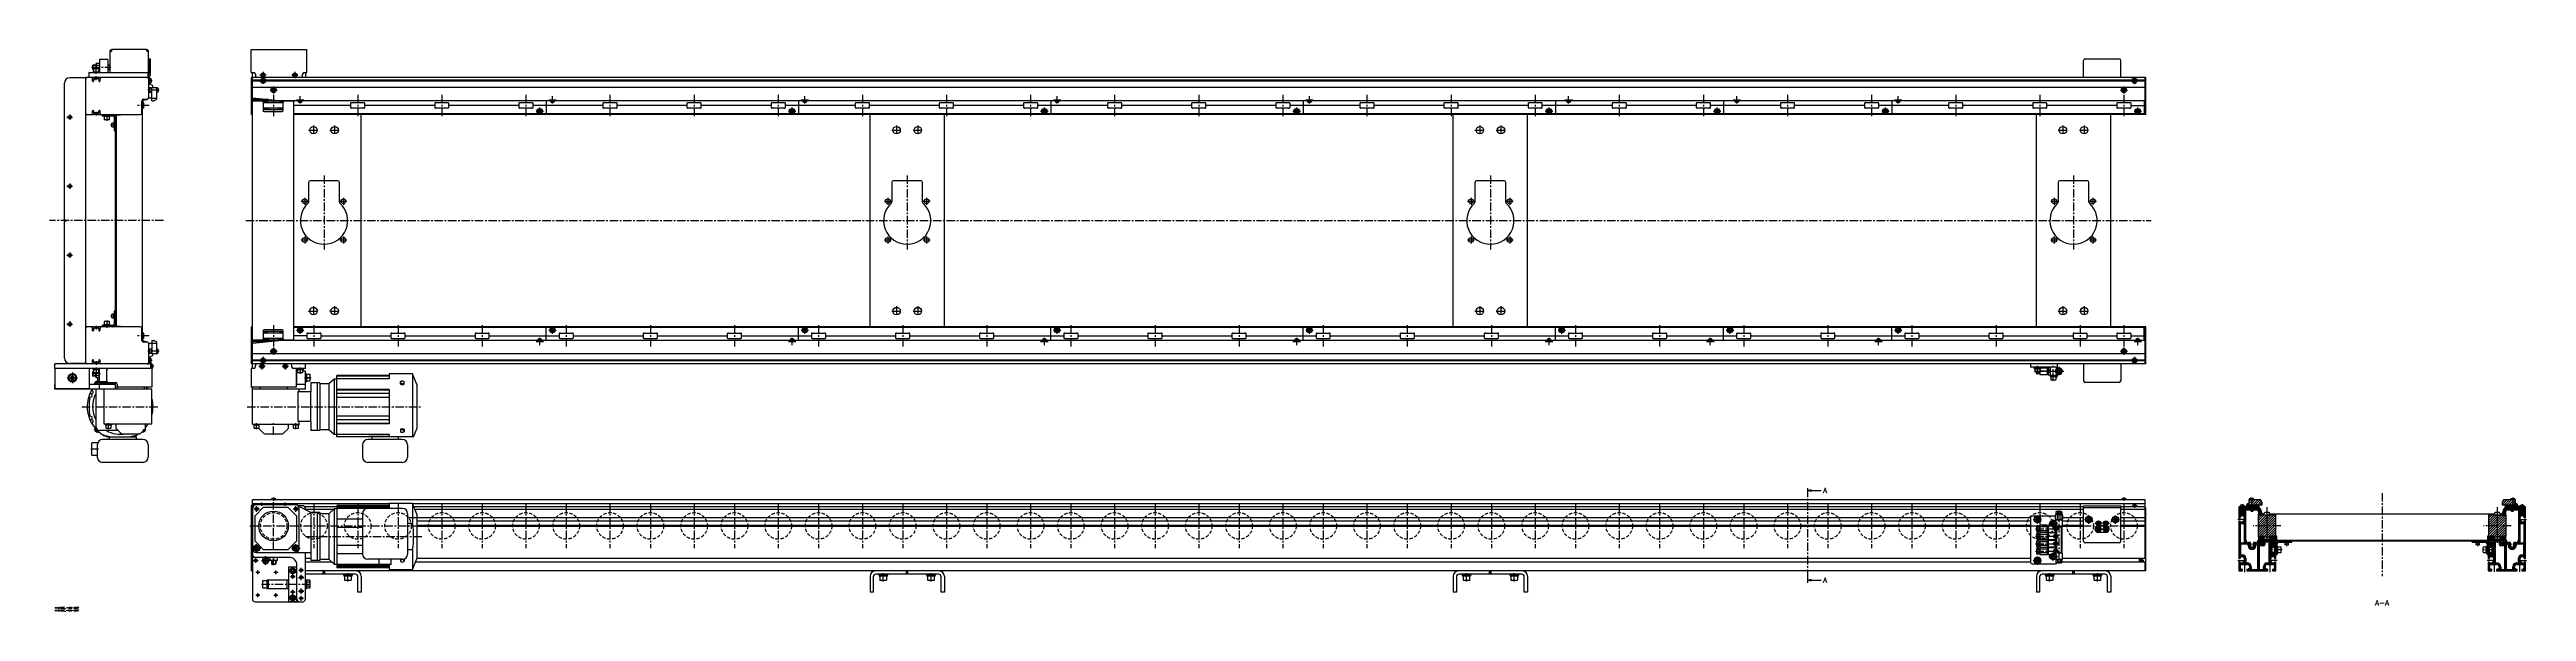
# Model space of a CAD drawing. Extents: x -10 to 4658, y -8 to 1051.
import ezdxf

# ---------------------------------------------------------------- set-up
doc = ezdxf.new("R2010")
doc.units = 0
doc.header["$LTSCALE"] = 0.5
doc.linetypes.add('CENTER', pattern=[50.8, 31.75, -6.35, 6.35, -6.35])
doc.linetypes.add('DASHED', pattern=[19.05, 12.7, -6.35])
for name, color, linetype in [('MSM_CENTER', 1, 'CENTER'), ('MSM_CONTINUOUS', 7, 'CONTINUOUS'), ('MSM_DASHED', 4, 'DASHED'), ('MSM_NARROW', 5, 'CONTINUOUS'), ('MSM_PART_NUMBER', 7, 'CONTINUOUS')]:
    doc.layers.add(name, color=color, linetype=linetype)
doc.styles.get("Standard").update_dxf_attribs({"font": 'txt.shx', "height": 10, "bigfont": 'bigfont.shx'})

# ---------------------------------------------------------------- blocks, each defined once
blk = doc.blocks.new('*U86')
at = {"layer": 'MSM_PART_NUMBER'}
blk.add_text('HMCV50C_-450-3567', height=3, dxfattribs=at).set_placement((0, -3))
blk = doc.blocks.new('*U87')
at = {"layer": 'MSM_PART_NUMBER'}
blk.add_text('HMCV50C_-450-3567', height=3, dxfattribs=at).set_placement((0, -8))
blk = doc.blocks.new('*U88')
at = {"layer": 'MSM_PART_NUMBER'}
blk.add_text('A', height=10, dxfattribs=at).set_placement((3332.3, 214.9))
blk = doc.blocks.new('*U89')
at = {"layer": 'MSM_PART_NUMBER'}
blk.add_text('A', height=10, dxfattribs=at).set_placement((3332.3, 45.9))
blk = doc.blocks.new('*U90')
at = {"layer": 'MSM_PART_NUMBER'}
blk.add_text('A-A', height=10, dxfattribs=at).set_placement((4372.4, 3))

msp = doc.modelspace()

# ---------------------------------------------------------------- linework, layer by layer
at = {"layer": 'MSM_CENTER'}
for p, q in [((69, 1017.4), (105.6, 1017.4)), ((78, 1005.4), (78, 1016.9)), ((78, 993.4), (78, 1000.4)), ((174.6, 1002.9), (180.8, 1002.9)), ((183.7, 992), (177, 992)), ((385.5, 992), (399, 992)), ((386.5, 1002.9), (398.1, 1002.9)), ((392.3, 1008.7), (392.3, 985.3)), ((412.3, 981.3), (412.3, 967.8)), ((446.5, 1002.9), (458.1, 1002.9)), ((452.3, 1008.7), (452.3, 997.1)), ((3899.2, 981.3), (3899.2, 967.8)), ((3912.5, 992), (3926, 992)), ((3919.2, 998.8), (3919.2, 985.3)), ((178, 945.5), (155.5, 945.5)), ((196.7, 974.5), (175, 974.5)), ((405.5, 974.5), (419, 974.5)), ((412.3, 965.5), (412.3, 925.5)), ((455.3, 956.2), (469.3, 956.2)), ((462.3, 949.2), (462.3, 963.2)), ((570.8, 965.5), (570.8, 925.5)), ((729.2, 965.5), (729.2, 925.5)), ((887.8, 965.5), (887.8, 925.5)), ((906.8, 934.8), (920.8, 934.8)), ((913.8, 927.7), (913.8, 941.8)), ((930.8, 956.2), (944.8, 956.2)), ((937.8, 949.2), (937.8, 963.2)), ((1046.2, 965.5), (1046.2, 925.5)), ((1204.8, 965.5), (1204.8, 925.5)), ((1363.3, 965.5), (1363.3, 925.5)), ((1382.3, 934.8), (1396.3, 934.8)), ((1389.3, 927.7), (1389.3, 941.8)), ((1406.3, 956.2), (1420.3, 956.2)), ((1413.3, 949.2), (1413.3, 963.2)), ((1521.8, 965.5), (1521.8, 925.5)), ((1680.3, 965.5), (1680.3, 925.5)), ((1838.8, 965.5), (1838.8, 925.5)), ((1857.8, 934.8), (1871.8, 934.8)), ((1864.8, 927.7), (1864.8, 941.8)), ((1881.8, 956.2), (1895.8, 956.2)), ((1888.8, 949.2), (1888.8, 963.2)), ((1997.2, 965.5), (1997.2, 925.5)), ((2155.8, 965.5), (2155.8, 925.5)), ((2314.3, 965.5), (2314.3, 925.5)), ((2333.3, 934.8), (2347.3, 934.8)), ((2340.3, 927.7), (2340.3, 941.8)), ((2357.3, 956.2), (2371.3, 956.2)), ((2364.3, 949.2), (2364.3, 963.2)), ((2472.8, 965.5), (2472.8, 925.5)), ((2631.3, 965.5), (2631.3, 925.5)), ((2789.8, 965.5), (2789.8, 925.5)), ((2808.8, 934.8), (2822.8, 934.8)), ((2815.8, 927.7), (2815.8, 941.8)), ((2845.8, 956.2), (2859.8, 956.2)), ((2852.8, 949.2), (2852.8, 963.2)), ((2948.3, 965.5), (2948.3, 925.5)), ((3106.8, 965.5), (3106.8, 925.5)), ((3125.8, 934.8), (3139.8, 934.8)), ((3132.8, 927.7), (3132.8, 941.8)), ((3162.8, 956.2), (3176.8, 956.2)), ((3169.8, 949.2), (3169.8, 963.2)), ((3265.2, 965.5), (3265.2, 925.5)), ((3423.8, 965.5), (3423.8, 925.5)), ((3442.8, 934.8), (3456.8, 934.8)), ((3449.8, 927.7), (3449.8, 941.8)), ((3466.8, 956.2), (3480.8, 956.2)), ((3473.8, 949.2), (3473.8, 963.2)), ((3582.3, 965.5), (3582.3, 925.5)), ((3740.7, 965.5), (3740.7, 925.5)), ((3892.5, 974.5), (3906, 974.5)), ((3899.2, 965.5), (3899.2, 925.5)), ((3918.3, 934.8), (3932.3, 934.8)), ((3925.3, 927.7), (3925.3, 941.8)), ((22.7, 923.4), (33.2, 923.4)), ((28, 928.6), (28, 918.2)), ((78, 933.4), (78, 926.4)), ((98, 928.1), (98, 916.6)), ((114.1, 908.4), (105.1, 908.4)), ((478.3, 898.9), (496.3, 898.9)), ((487.3, 907.9), (487.3, 889.9)), ((518.3, 898.9), (536.3, 898.9)), ((527.3, 907.9), (527.3, 889.9)), ((1577.3, 898.9), (1595.3, 898.9)), ((1586.3, 907.9), (1586.3, 889.9)), ((1617.3, 898.9), (1635.3, 898.9)), ((1626.3, 907.9), (1626.3, 889.9)), ((2676.3, 898.9), (2694.3, 898.9)), ((2685.3, 907.9), (2685.3, 889.9)), ((2716.3, 898.9), (2734.3, 898.9)), ((2725.3, 907.9), (2725.3, 889.9)), ((3775.3, 898.9), (3793.3, 898.9)), ((3784.3, 907.9), (3784.3, 889.9)), ((3815.3, 898.9), (3833.2, 898.9)), ((3824.3, 907.9), (3824.3, 889.9)), ((28, 798.6), (28, 788.1)), ((507.3, 813.4), (507.3, 673.9)), ((1606.3, 813.4), (1606.3, 673.9)), ((2705.3, 813.4), (2705.3, 673.9)), ((3804.3, 813.4), (3804.3, 673.9)), ((22.7, 793.4), (33.2, 793.4)), ((464.3, 764.9), (477.2, 764.9)), ((470.8, 771.4), (470.8, 758.4)), ((537.3, 764.9), (550.3, 764.9)), ((543.8, 771.4), (543.8, 758.4)), ((1563.3, 764.9), (1576.3, 764.9)), ((1569.8, 771.4), (1569.8, 758.4)), ((1636.3, 764.9), (1649.3, 764.9)), ((1642.8, 771.4), (1642.8, 758.4)), ((2662.3, 764.9), (2675.3, 764.9)), ((2668.8, 771.4), (2668.8, 758.4)), ((2735.3, 764.9), (2748.3, 764.9)), ((2741.8, 771.4), (2741.8, 758.4)), ((3761.3, 764.9), (3774.3, 764.9)), ((3767.8, 771.4), (3767.8, 758.4)), ((3834.3, 764.9), (3847.3, 764.9)), ((3840.8, 771.4), (3840.8, 758.4)), ((204.7, 728.4), (-10, 728.4)), ((359.8, 728.4), (3950.9, 728.4)), ((22.7, 663.4), (33.2, 663.4)), ((28, 668.6), (28, 658.2)), ((464.3, 691.9), (477.2, 691.9)), ((470.8, 698.4), (470.8, 685.4)), ((537.3, 691.9), (550.3, 691.9)), ((543.8, 698.4), (543.8, 685.4)), ((1563.3, 691.9), (1576.3, 691.9)), ((1569.8, 698.4), (1569.8, 685.4)), ((1636.3, 691.9), (1649.3, 691.9)), ((1642.8, 698.4), (1642.8, 685.4)), ((2662.3, 691.9), (2675.3, 691.9)), ((2668.8, 698.4), (2668.8, 685.4)), ((2735.3, 691.9), (2748.3, 691.9)), ((2741.8, 698.4), (2741.8, 685.4)), ((3761.3, 691.9), (3774.3, 691.9)), ((3767.8, 698.4), (3767.8, 685.4)), ((3834.3, 691.9), (3847.3, 691.9)), ((3840.8, 698.4), (3840.8, 685.4)), ((487.3, 566.9), (487.3, 548.9)), ((527.3, 566.9), (527.3, 548.9)), ((1586.3, 566.9), (1586.3, 548.9)), ((1626.3, 566.9), (1626.3, 548.9)), ((2685.3, 566.9), (2685.3, 548.9)), ((2725.3, 566.9), (2725.3, 548.9)), ((3784.3, 566.9), (3784.3, 548.9)), ((3824.3, 566.9), (3824.3, 548.9)), ((22.7, 533.4), (33.2, 533.4)), ((28, 538.6), (28, 528.2)), ((78, 530.4), (78, 523.4)), ((98, 540.2), (98, 526.4)), ((114.1, 548.4), (105.1, 548.4)), ((412.3, 531.3), (412.3, 491.3)), ((455.3, 522), (469.3, 522)), ((462.3, 515), (462.3, 529)), ((478.3, 557.9), (496.3, 557.9)), ((488.3, 531.3), (488.3, 491.3)), ((518.3, 557.9), (536.3, 557.9)), ((646.8, 531.3), (646.8, 491.3)), ((805.3, 531.3), (805.3, 491.3)), ((930.8, 522), (944.8, 522)), ((937.8, 515), (937.8, 529)), ((963.8, 531.3), (963.8, 491.3)), ((1122.3, 531.3), (1122.3, 491.3)), ((1280.8, 531.3), (1280.8, 491.3)), ((1406.3, 522), (1420.3, 522)), ((1413.3, 515), (1413.3, 529)), ((1439.3, 531.3), (1439.3, 491.3)), ((1577.3, 557.9), (1595.3, 557.9)), ((1597.8, 531.3), (1597.8, 491.3)), ((1617.3, 557.9), (1635.3, 557.9)), ((1756.3, 531.3), (1756.3, 491.3)), ((1881.8, 522), (1895.8, 522)), ((1888.8, 515), (1888.8, 529)), ((1914.7, 531.3), (1914.7, 491.3)), ((2073.3, 531.3), (2073.3, 491.3)), ((2231.8, 531.3), (2231.8, 491.3)), ((2357.3, 522), (2371.3, 522)), ((2364.3, 515), (2364.3, 529)), ((2390.3, 531.3), (2390.3, 491.3)), ((2548.7, 531.3), (2548.7, 491.3)), ((2676.3, 557.9), (2694.3, 557.9)), ((2707.3, 531.3), (2707.3, 491.3)), ((2716.3, 557.9), (2734.3, 557.9)), ((2832.8, 522), (2846.8, 522)), ((2839.8, 515), (2839.8, 529)), ((2865.8, 531.3), (2865.8, 491.3)), ((3024.3, 531.3), (3024.3, 491.3)), ((3149.8, 522), (3163.8, 522)), ((3156.8, 515), (3156.8, 529)), ((3182.8, 531.3), (3182.8, 491.3)), ((3341.3, 531.3), (3341.3, 491.3)), ((3466.8, 522), (3480.8, 522)), ((3473.8, 515), (3473.8, 529)), ((3499.8, 531.3), (3499.8, 491.3)), ((3658.3, 531.3), (3658.3, 491.3)), ((3775.3, 557.9), (3793.3, 557.9)), ((3815.3, 557.9), (3833.2, 557.9)), ((3816.8, 531.3), (3816.8, 491.3)), ((3899.2, 531.3), (3899.2, 491.3)), ((178, 511.3), (155.5, 511.3)), ((196.7, 482.2), (175, 482.2)), ((392.3, 471.5), (392.3, 458)), ((405.5, 482.2), (419, 482.2)), ((412.3, 489), (412.3, 475.5)), ((906.8, 500.5), (920.8, 500.5)), ((913.8, 493.5), (913.8, 507.5)), ((1382.3, 500.5), (1396.3, 500.5)), ((1389.3, 493.5), (1389.3, 507.5)), ((1857.8, 500.5), (1871.8, 500.5)), ((1864.8, 493.5), (1864.8, 507.5)), ((2333.3, 500.5), (2347.3, 500.5)), ((2340.3, 493.5), (2340.3, 507.5)), ((2808.8, 500.5), (2822.8, 500.5)), ((2815.8, 493.5), (2815.8, 507.5)), ((3112.7, 500.5), (3126.8, 500.5)), ((3119.7, 493.5), (3119.7, 507.5)), ((3429.8, 500.5), (3443.8, 500.5)), ((3436.8, 493.5), (3436.8, 507.5)), ((3892.5, 482.2), (3906, 482.2)), ((3899.2, 489), (3899.2, 475.5)), ((3918.3, 500.5), (3932.3, 500.5)), ((3919.2, 471.5), (3919.2, 458)), ((3925.3, 493.5), (3925.3, 507.5)), ((23, 432.2), (43, 432.2)), ((33, 442.2), (33, 422.2)), ((86, 439.4), (69, 439.4)), ((80.6, 420.2), (75.8, 425)), ((78, 463.4), (78, 456.4)), ((78, 451.4), (78, 439.9)), ((183.7, 464.7), (177, 464.7)), ((186.8, 453.9), (180.6, 453.9)), ((384.5, 453.9), (396.1, 453.9)), ((385.5, 464.7), (399, 464.7)), ((390.3, 459.7), (390.3, 448.1)), ((428.5, 453.9), (440.1, 453.9)), ((434.3, 459.7), (434.3, 448.1)), ((462.3, 451.4), (462.3, 439.9)), ((470.3, 432.2), (482.8, 432.2)), ((3732.7, 444.4), (3785.7, 444.4)), ((3736.2, 441.3), (3736.2, 454.4)), ((3766.2, 426.3), (3766.2, 454.4)), ((3776.7, 452.9), (3776.7, 435.9)), ((3912.5, 464.7), (3926, 464.7)), ((51, 377.7), (195, 377.7)), ((362.3, 377.7), (692.3, 377.7)), ((75.8, 330.5), (80.6, 335.3)), ((101, 335.2), (101, 346.7)), ((170.2, 330.5), (166.1, 334.7)), ((380.3, 335.2), (380.3, 346.7)), ((412.3, 324.7), (412.3, 346.7)), ((454.3, 335.2), (454.3, 346.7)), ((82, 297.8), (68, 297.8)), ((380.3, 179.7), (380.3, 190.3)), ((390.3, 191), (390.3, 196.8)), ((412.3, 206.8), (412.3, 200)), ((412.3, 108), (412.3, 198)), ((434.3, 191), (434.3, 196.8)), ((454.3, 179.7), (454.3, 190.3)), ((488.3, 195), (488.3, 111)), ((570.8, 195), (570.8, 111)), ((646.8, 195), (646.8, 111)), ((729.2, 195), (729.2, 111)), ((805.3, 195), (805.3, 111)), ((887.8, 195), (887.8, 111)), ((963.8, 195), (963.8, 111)), ((1046.2, 195), (1046.2, 111)), ((1122.3, 195), (1122.3, 111)), ((1204.8, 195), (1204.8, 111)), ((1280.8, 195), (1280.8, 111)), ((1363.3, 195), (1363.3, 111)), ((1439.3, 195), (1439.3, 111)), ((1521.8, 195), (1521.8, 111)), ((1597.8, 195), (1597.8, 111)), ((1680.3, 195), (1680.3, 111)), ((1756.3, 195), (1756.3, 111)), ((1838.8, 195), (1838.8, 111)), ((1914.7, 195), (1914.7, 111)), ((1997.2, 195), (1997.2, 111)), ((2073.3, 195), (2073.3, 111)), ((2155.8, 195), (2155.8, 111)), ((2231.8, 195), (2231.8, 111)), ((2314.3, 195), (2314.3, 111)), ((2390.3, 195), (2390.3, 111)), ((2472.8, 195), (2472.8, 111)), ((2548.7, 195), (2548.7, 111)), ((2631.3, 195), (2631.3, 111)), ((2707.3, 195), (2707.3, 111)), ((2789.8, 195), (2789.8, 111)), ((2865.8, 195), (2865.8, 111)), ((2948.3, 195), (2948.3, 111)), ((3024.3, 195), (3024.3, 111)), ((3106.8, 195), (3106.8, 111)), ((3182.8, 195), (3182.8, 111)), ((3265.2, 195), (3265.2, 111)), ((3303.3, 55), (3303.3, 215)), ((3341.3, 195), (3341.3, 111)), ((3423.8, 195), (3423.8, 111)), ((3499.8, 195), (3499.8, 111)), ((3582.3, 195), (3582.3, 111)), ((3658.3, 195), (3658.3, 111)), ((3740.7, 195), (3740.7, 111)), ((3816.8, 195), (3816.8, 111)), ((3899.2, 206.8), (3899.2, 200)), ((3899.2, 195), (3899.2, 111)), ((3919.2, 193.8), (3919.2, 187)), ((4122.2, 193.8), (4122.2, 172.5)), ((4139.7, 206.8), (4139.7, 183.5)), ((4168.7, 188), (4168.7, 118)), ((4385.8, 214.8), (4385.8, 58)), ((4602.9, 188), (4602.9, 118)), ((4632, 206.8), (4632, 183.5)), ((4649.5, 193.8), (4649.5, 172.5)), ((367.2, 153), (3941.2, 153)), ((375, 185), (385.6, 185)), ((449, 185), (459.6, 185)), ((3728, 165), (3744.5, 165)), ((3732.7, 147.5), (3776.7, 147.5)), ((3736.2, 156.7), (3736.2, 173.3)), ((3758, 157.5), (3774.5, 157.5)), ((3766.2, 149.2), (3766.2, 165.8)), ((3770.7, 141.5), (3770.7, 153.5)), ((3776.7, 182), (3776.7, 81.5)), ((3825.1, 165), (3841.3, 165)), ((3833.2, 156.9), (3833.2, 173.1)), ((3844.2, 147), (3872.3, 147)), ((3844.7, 158), (3857.8, 158)), ((3851.2, 140), (3851.2, 164.6)), ((3858.7, 158), (3871.8, 158)), ((3865.2, 140), (3865.2, 164.6)), ((3875.1, 165), (3891.3, 165)), ((3883.2, 156.9), (3883.2, 173.1)), ((4127.8, 165), (4113.8, 165)), ((4194.8, 153), (4142.6, 153)), ((4152.4, 175.6), (4160.4, 175.6)), ((4156.4, 171.6), (4156.4, 179.6)), ((4629, 153), (4576.8, 153)), ((4611.3, 175.6), (4619.3, 175.6)), ((4615.3, 171.6), (4615.3, 179.6)), ((4643.8, 165), (4657.8, 165)), ((372.2, 111), (388.4, 111)), ((380.3, 102.9), (380.3, 119.1)), ((397.3, 79.9), (397.3, 96)), ((412.3, 79), (412.3, 96)), ((446.2, 111), (462.4, 111)), ((454.3, 102.9), (454.3, 119.1)), ((472.3, 133), (692.3, 133)), ((3732.7, 133.5), (3776.7, 133.5)), ((3732.7, 119.5), (3776.7, 119.5)), ((3732.7, 105.5), (3776.7, 105.5)), ((3736.2, 79.7), (3736.2, 96.3)), ((3758, 95.5), (3774.5, 95.5)), ((3766.2, 87.2), (3766.2, 103.8)), ((3770.7, 127.5), (3770.7, 139.5)), ((3770.7, 113.5), (3770.7, 125.5)), ((3770.7, 99.5), (3770.7, 111.5)), ((4158, 135), (4158, 115.8)), ((4197.6, 108), (4173.8, 108)), ((4179.5, 135), (4179.5, 115.8)), ((4205.8, 124.1), (4205.8, 115.1)), ((4565.8, 124.1), (4565.8, 115.1)), ((4597.8, 108), (4574, 108)), ((4592.2, 135), (4592.2, 115.8)), ((4613.7, 135), (4613.7, 115.8)), ((374.2, 88), (383.3, 88)), ((378.6, 65.5), (386, 65.5)), ((378.7, 84), (378.7, 92)), ((378.8, 83.4), (378.8, 92.6)), ((382.3, 61.8), (382.3, 69.2)), ((389.2, 88), (405.4, 88)), ((412.6, 65.5), (420, 65.5)), ((416.3, 61.8), (416.3, 69.2)), ((440.8, 68.5), (455.8, 68.5)), ((443.8, 57.5), (452.8, 57.5)), ((448.3, 53), (448.3, 76)), ((459.3, 56), (469.3, 56)), ((459.8, 69.5), (468.8, 69.5)), ((464.3, 65), (464.3, 74)), ((464.3, 51), (464.3, 61)), ((552.3, 48.4), (552.3, 64)), ((1561.3, 48.4), (1561.3, 64)), ((1651.3, 48.4), (1651.3, 64)), ((2660.3, 48.4), (2660.3, 64)), ((2750.3, 48.4), (2750.3, 64)), ((3728, 88), (3744.5, 88)), ((3759.3, 48.4), (3759.3, 64)), ((3849.2, 48.4), (3849.2, 64)), ((3928.8, 88), (3936.8, 88)), ((3932.8, 84), (3932.8, 92)), ((4113.8, 88), (4127.8, 88)), ((4126.8, 66), (4126.8, 82.5)), ((4187.8, 88), (4173.8, 88)), ((4174.8, 66), (4174.8, 82.5)), ((4597.8, 88), (4583.8, 88)), ((4596.8, 82.5), (4596.8, 66)), ((4643.8, 88), (4657.8, 88)), ((4644.8, 82.5), (4644.8, 66)), ((378.6, 22.5), (386, 22.5)), ((382.3, 18.8), (382.3, 26.2)), ((389.3, 43), (482.8, 43)), ((412.6, 22.5), (420, 22.5)), ((416.3, 18.8), (416.3, 26.2)), ((440.8, 17.5), (455.8, 17.5)), ((443.8, 28.5), (452.8, 28.5)), ((448.3, 10), (448.3, 33)), ((459.3, 30), (469.3, 30)), ((459.8, 16.5), (468.8, 16.5)), ((464.3, 25), (464.3, 35)), ((464.3, 12), (464.3, 21))]:
    msp.add_line(p, q, dxfattribs=at)
at = {"layer": 'MSM_CONTINUOUS'}
for p, q in [((100, 1032.4), (84, 1032.4)), ((84, 1032.4), (84, 1007.4)), ((100, 1032.4), (100, 1007.4)), ((103.6, 1047.3), (103.6, 1007.4)), ((108.2, 1049.3), (105.2, 1046.3)), ((105.2, 1046.3), (105.2, 1047.3)), ((173, 1050.9), (107.2, 1050.9)), ((107.2, 1049.3), (108.2, 1049.3)), ((175, 1046.3), (172, 1049.3)), ((172, 1049.3), (173, 1049.3)), ((175, 1047.3), (175, 1046.3)), ((176.6, 998.4), (176.6, 1047.3)), ((177, 1033.4), (177, 1006.6)), ((177, 1033.4), (180, 1033.4)), ((180, 1006.4), (180, 1033.4)), ((369.9, 1007.4), (369.9, 1050.9)), ((369.9, 1050.9), (474.9, 1050.9)), ((474.9, 1007.4), (474.9, 1050.9)), ((3823.2, 998.4), (3823.2, 1030.4)), ((3826.2, 1033.4), (3890.2, 1033.4)), ((3893.2, 998.4), (3893.2, 1030.4)), ((18, 729.9), (18, 987.4)), ((58, 997.4), (28, 997.4)), ((58, 997.9), (58, 458.9)), ((176.6, 998.4), (58.5, 998.4)), ((64, 1007.4), (64, 998.4)), ((64, 1007.4), (176.6, 1007.4)), ((71, 1020.7), (71.7, 1021.4)), ((71, 1020.7), (71, 1014.1)), ((71.7, 1013.4), (71, 1014.1)), ((71, 991.4), (71, 995.4)), ((77.5, 1021.4), (71.7, 1021.4)), ((71.7, 1021.4), (71.7, 1013.4)), ((73, 1013.4), (71.7, 1013.4)), ((71.9, 1008.9), (71.9, 1007.4)), ((71.9, 1008.9), (84, 1008.9)), ((72.7, 990.9), (72.7, 995.9)), ((72.7, 995.9), (76, 995.9)), ((72.9, 990.9), (72.7, 990.9)), ((73, 1014.3), (73, 1008.9)), ((73, 995.9), (73, 991.4)), ((83, 995.4), (73, 995.4)), ((73.6, 1014.9), (82.4, 1014.9)), ((74.7, 995.9), (74.7, 998.4)), ((75, 998.4), (75, 995.9)), ((76.4, 998.4), (76, 998)), ((76, 995.4), (76, 998)), ((76, 998), (80, 998)), ((78.2, 1024.9), (77.5, 1023.6)), ((77.5, 1023.6), (77.5, 1014.9)), ((78.2, 1024.9), (84, 1024.9)), ((78.2, 1021.2), (84, 1021.2)), ((80, 998), (79.6, 998.4)), ((80, 995.4), (80, 998)), ((83.2, 995.9), (80, 995.9)), ((81, 995.9), (81, 998.4)), ((81.2, 998.4), (81.2, 995.9)), ((83, 1008.9), (83, 1014.3)), ((83, 1013.6), (84, 1013.6)), ((83, 1009.9), (84, 1009.9)), ((83, 995.9), (83, 991.4)), ((83.2, 995.9), (83.2, 994.9)), ((83.2, 994.9), (85, 994.9)), ((85, 995.4), (85, 991.4)), ((103.6, 1021.4), (100, 1021.4)), ((100, 1013.4), (103.6, 1013.4)), ((178, 998.3), (174.5, 998.3)), ((175, 1007.4), (175, 998.4)), ((177, 960.6), (177, 995.4)), ((178.5, 992), (179, 992.9)), ((179, 991.2), (178.5, 992)), ((178.8, 1005.4), (178.8, 1000.4)), ((179, 986.1), (179, 997.3)), ((184.1, 982.8), (179.5, 985.3)), ((181.7, 995.2), (181.7, 988.9)), ((184.6, 979.5), (184.6, 982)), ((369.9, 1007.4), (374.9, 1007.4)), ((3940.8, 998.4), (370.7, 998.4)), ((370.7, 928.4), (370.7, 998.4)), ((372.3, 449.4), (372.3, 1007.4)), ((3939.2, 998.3), (372.3, 998.3)), ((387.6, 992.9), (372.3, 992.9)), ((387.5, 992), (372.3, 992)), ((387.6, 991.2), (372.3, 991.2)), ((377.9, 1004.4), (377.9, 1001.4)), ((392.3, 993.8), (390.8, 992.9)), ((390.8, 992.9), (390.8, 991.2)), ((390.8, 991.2), (392.3, 990.3)), ((392.3, 1004.3), (391, 1003.6)), ((391, 1002.2), (391, 1003.6)), ((391, 1002.2), (392.3, 1001.5)), ((393.5, 1003.6), (392.3, 1004.3)), ((392.3, 1001.5), (393.5, 1002.2)), ((393.8, 992.9), (392.3, 993.8)), ((392.3, 990.3), (393.8, 991.2)), ((393.5, 1002.2), (393.5, 1003.6)), ((393.8, 991.2), (393.8, 992.9)), ((3914.6, 992.9), (396.9, 992.9)), ((3914.6, 991.2), (396.9, 991.2)), ((3914.5, 992), (397, 992)), ((397.3, 998.3), (397.3, 998.4)), ((427.3, 998.4), (427.3, 998.3)), ((452.3, 1004.3), (451, 1003.6)), ((451, 1002.2), (451, 1003.6)), ((451, 1002.2), (452.3, 1001.5)), ((453.5, 1003.6), (452.3, 1004.3)), ((452.3, 1001.5), (453.5, 1002.2)), ((453.5, 1002.2), (453.5, 1003.6)), ((466.9, 1001.4), (466.9, 1004.4)), ((469.9, 1007.4), (474.9, 1007.4)), ((472.3, 1007.4), (472.3, 998.4)), ((3919.2, 993.8), (3917.8, 992.9)), ((3917.8, 992.9), (3917.8, 991.2)), ((3917.8, 991.2), (3919.2, 990.3)), ((3920.8, 992.9), (3919.2, 993.8)), ((3919.2, 990.3), (3920.8, 991.2)), ((3920.8, 991.2), (3920.8, 992.9)), ((3939.2, 992.9), (3923.9, 992.9)), ((3939.2, 991.2), (3923.9, 991.2)), ((3939.2, 992), (3924, 992)), ((3939.2, 928.4), (3939.2, 998.4)), ((3940.8, 928.4), (3940.8, 998.4)), ((71, 931.4), (71, 935.4)), ((72.7, 935.9), (72.9, 935.9)), ((72.7, 930.9), (72.7, 935.9)), ((73, 935.4), (73, 931.4)), ((83, 931.4), (83, 935.4)), ((85, 935.4), (85, 931.4)), ((164, 931.4), (164, 954.4)), ((165.5, 953.4), (164, 953.4)), ((164.1, 955.1), (164.1, 953.4)), ((164.6, 955.8), (164.6, 954.6)), ((165.1, 954.1), (165.6, 954.1)), ((165.5, 503.4), (165.5, 953.4)), ((167, 950.5), (165.5, 950.5)), ((167, 940.5), (165.5, 940.5)), ((167, 957.4), (173.8, 957.4)), ((168, 941.5), (168, 949.5)), ((170.7, 956.5), (172.4, 956.5)), ((174.5, 957.4), (174.5, 957.5)), ((177, 978.8), (181.5, 978.8)), ((177.4, 977), (177, 976.6)), ((177, 972.5), (177.4, 972)), ((181.5, 970.3), (177, 970.3)), ((178.5, 977), (177.4, 977)), ((177.4, 972), (177.4, 977)), ((178.5, 972), (177.4, 972)), ((178.3, 960), (182, 960)), ((181.5, 978.5), (178.5, 978.5)), ((178.5, 978.5), (178.5, 970.5)), ((178.5, 970.5), (181.5, 970.5)), ((181.5, 978.8), (181.5, 970.3)), ((181.5, 977.3), (183, 977.3)), ((183, 977), (181.5, 977)), ((181.5, 972), (183, 972)), ((183, 971.8), (181.5, 971.8)), ((183, 954.5), (183, 979.5)), ((183, 979.5), (192, 979.5)), ((183, 959.5), (192, 959.5)), ((183, 954.5), (186.8, 954.5)), ((187.2, 954.7), (191.4, 956.8)), ((192, 957.7), (192, 979.5)), ((194.7, 977.7), (194.7, 971.4)), ((370.7, 957.4), (372.3, 957.4)), ((3939.2, 979.5), (372.3, 979.5)), ((422.2, 954.5), (372.3, 959.5)), ((402.3, 956.5), (372.3, 956.5)), ((3939.2, 954.1), (372.3, 954.1)), ((450.3, 953.4), (372.3, 953.4)), ((398.8, 951.4), (392.3, 951.4)), ((392.3, 951.4), (392.3, 936.4)), ((430.3, 950.5), (392.3, 950.5)), ((430.3, 940.5), (392.3, 940.5)), ((392.3, 939.4), (398.8, 939.4)), ((430.3, 937.4), (392.3, 937.4)), ((393.4, 951.4), (393.4, 953.4)), ((393.4, 937.4), (393.4, 939.4)), ((394.2, 934.4), (428.3, 934.4)), ((411.4, 976), (410.5, 974.5)), ((410.5, 974.5), (411.4, 973)), ((411.4, 976), (413.1, 976)), ((411.4, 973), (413.1, 973)), ((414, 974.5), (413.1, 976)), ((413.1, 973), (414, 974.5)), ((3939.2, 954.5), (422.2, 954.5)), ((430.3, 951.4), (425.7, 951.4)), ((425.7, 939.4), (430.3, 939.4)), ((430.3, 936.4), (430.3, 951.4)), ((431.1, 953.4), (431.1, 953.1)), ((450.3, 502.6), (450.3, 954.1)), ((557.3, 945.5), (450.3, 945.5)), ((462.3, 953.9), (461.9, 954.1)), ((462.6, 954.1), (462.3, 953.9)), ((557.3, 949.5), (557.3, 941.5)), ((582.2, 950.5), (559.3, 950.5)), ((582.2, 940.5), (559.3, 940.5)), ((584.2, 941.5), (584.2, 949.5)), ((715.8, 945.5), (584.2, 945.5)), ((715.8, 949.5), (715.8, 941.5)), ((740.7, 950.5), (717.8, 950.5)), ((740.7, 940.5), (717.8, 940.5)), ((742.7, 941.5), (742.7, 949.5)), ((874.3, 945.5), (742.7, 945.5)), ((874.3, 949.5), (874.3, 941.5)), ((899.2, 950.5), (876.3, 950.5)), ((899.2, 940.5), (876.3, 940.5)), ((901.2, 941.5), (901.2, 949.5)), ((1032.8, 945.5), (901.2, 945.5)), ((911.8, 935.9), (913.8, 937.1)), ((911.8, 933.6), (911.8, 935.9)), ((913.8, 932.4), (911.8, 933.6)), ((913.8, 937.1), (915.8, 935.9)), ((915.8, 933.6), (913.8, 932.4)), ((915.8, 935.9), (915.8, 933.6)), ((925.8, 954.1), (925.8, 929.4)), ((937.8, 953.9), (937.4, 954.1)), ((938.1, 954.1), (937.8, 953.9)), ((1032.8, 949.5), (1032.8, 941.5)), ((1057.7, 950.5), (1034.8, 950.5)), ((1057.7, 940.5), (1034.8, 940.5)), ((1059.7, 941.5), (1059.7, 949.5)), ((1191.3, 945.5), (1059.7, 945.5)), ((1191.3, 949.5), (1191.3, 941.5)), ((1216.2, 950.5), (1193.3, 950.5)), ((1216.2, 940.5), (1193.3, 940.5)), ((1218.2, 941.5), (1218.2, 949.5)), ((1349.8, 945.5), (1218.2, 945.5)), ((1349.8, 949.5), (1349.8, 941.5)), ((1374.7, 950.5), (1351.8, 950.5)), ((1374.7, 940.5), (1351.8, 940.5)), ((1376.7, 941.5), (1376.7, 949.5)), ((1508.3, 945.5), (1376.7, 945.5)), ((1387.3, 935.9), (1389.3, 937.1)), ((1387.3, 933.6), (1387.3, 935.9)), ((1389.3, 932.4), (1387.3, 933.6)), ((1389.3, 937.1), (1391.3, 935.9)), ((1391.3, 933.6), (1389.3, 932.4)), ((1391.3, 935.9), (1391.3, 933.6)), ((1401.3, 954.1), (1401.3, 929.4)), ((1413.3, 953.9), (1412.9, 954.1)), ((1413.6, 954.1), (1413.3, 953.9)), ((1508.3, 949.5), (1508.3, 941.5)), ((1533.2, 950.5), (1510.3, 950.5)), ((1533.2, 940.5), (1510.3, 940.5)), ((1535.2, 941.5), (1535.2, 949.5)), ((1666.8, 945.5), (1535.2, 945.5)), ((1666.8, 949.5), (1666.8, 941.5)), ((1691.7, 950.5), (1668.8, 950.5)), ((1691.7, 940.5), (1668.8, 940.5)), ((1693.7, 941.5), (1693.7, 949.5)), ((1825.3, 945.5), (1693.7, 945.5)), ((1825.3, 949.5), (1825.3, 941.5)), ((1850.2, 950.5), (1827.3, 950.5)), ((1850.2, 940.5), (1827.3, 940.5)), ((1852.2, 941.5), (1852.2, 949.5)), ((1983.8, 945.5), (1852.2, 945.5)), ((1862.8, 935.9), (1864.8, 937.1)), ((1862.8, 933.6), (1862.8, 935.9)), ((1864.8, 932.4), (1862.8, 933.6)), ((1864.8, 937.1), (1866.8, 935.9)), ((1866.8, 933.6), (1864.8, 932.4)), ((1866.8, 935.9), (1866.8, 933.6)), ((1876.8, 954.1), (1876.8, 929.4)), ((1888.8, 953.9), (1888.4, 954.1)), ((1889.1, 954.1), (1888.8, 953.9)), ((1983.8, 949.5), (1983.8, 941.5)), ((2008.7, 950.5), (1985.8, 950.5)), ((2008.7, 940.5), (1985.8, 940.5)), ((2010.7, 941.5), (2010.7, 949.5)), ((2142.3, 945.5), (2010.7, 945.5)), ((2142.3, 949.5), (2142.3, 941.5)), ((2167.2, 950.5), (2144.3, 950.5)), ((2167.2, 940.5), (2144.3, 940.5)), ((2169.2, 941.5), (2169.2, 949.5)), ((2300.8, 945.5), (2169.2, 945.5)), ((2300.8, 949.5), (2300.8, 941.5)), ((2325.7, 950.5), (2302.8, 950.5)), ((2325.7, 940.5), (2302.8, 940.5)), ((2327.7, 941.5), (2327.7, 949.5)), ((2459.3, 945.5), (2327.7, 945.5)), ((2338.3, 935.9), (2340.3, 937.1)), ((2338.3, 933.6), (2338.3, 935.9)), ((2340.3, 932.4), (2338.3, 933.6)), ((2340.3, 937.1), (2342.3, 935.9)), ((2342.3, 933.6), (2340.3, 932.4)), ((2342.3, 935.9), (2342.3, 933.6)), ((2352.3, 954.1), (2352.3, 929.4)), ((2364.3, 953.9), (2363.9, 954.1)), ((2364.6, 954.1), (2364.3, 953.9)), ((2459.3, 949.5), (2459.3, 941.5)), ((2484.2, 950.5), (2461.3, 950.5)), ((2484.2, 940.5), (2461.3, 940.5)), ((2486.2, 941.5), (2486.2, 949.5)), ((2617.8, 945.5), (2486.2, 945.5)), ((2617.8, 949.5), (2617.8, 941.5)), ((2642.7, 950.5), (2619.8, 950.5)), ((2642.7, 940.5), (2619.8, 940.5)), ((2644.7, 941.5), (2644.7, 949.5)), ((2776.3, 945.5), (2644.7, 945.5)), ((2776.3, 949.5), (2776.3, 941.5)), ((2801.2, 950.5), (2778.3, 950.5)), ((2801.2, 940.5), (2778.3, 940.5)), ((2803.2, 941.5), (2803.2, 949.5)), ((2934.8, 945.5), (2803.2, 945.5)), ((2813.8, 935.9), (2815.8, 937.1)), ((2813.8, 933.6), (2813.8, 935.9)), ((2815.8, 932.4), (2813.8, 933.6)), ((2815.8, 937.1), (2817.8, 935.9)), ((2817.8, 933.6), (2815.8, 932.4)), ((2817.8, 935.9), (2817.8, 933.6)), ((2827.8, 954.1), (2827.8, 929.4)), ((2852.8, 953.9), (2852.4, 954.1)), ((2853.1, 954.1), (2852.8, 953.9)), ((2934.8, 949.5), (2934.8, 941.5)), ((2959.7, 950.5), (2936.8, 950.5)), ((2959.7, 940.5), (2936.8, 940.5)), ((2961.7, 941.5), (2961.7, 949.5)), ((3093.3, 945.5), (2961.7, 945.5)), ((3093.3, 949.5), (3093.3, 941.5)), ((3118.2, 950.5), (3095.3, 950.5)), ((3118.2, 940.5), (3095.3, 940.5)), ((3120.2, 941.5), (3120.2, 949.5)), ((3251.8, 945.5), (3120.2, 945.5)), ((3130.8, 935.9), (3132.8, 937.1)), ((3130.8, 933.6), (3130.8, 935.9)), ((3132.8, 932.4), (3130.8, 933.6)), ((3132.8, 937.1), (3134.8, 935.9)), ((3134.8, 933.6), (3132.8, 932.4)), ((3134.8, 935.9), (3134.8, 933.6)), ((3144.8, 954.1), (3144.8, 929.4)), ((3169.8, 953.9), (3169.4, 954.1)), ((3170.1, 954.1), (3169.8, 953.9)), ((3251.8, 949.5), (3251.8, 941.5)), ((3276.7, 950.5), (3253.8, 950.5)), ((3276.7, 940.5), (3253.8, 940.5)), ((3278.7, 941.5), (3278.7, 949.5)), ((3410.3, 945.5), (3278.7, 945.5)), ((3410.3, 949.5), (3410.3, 941.5)), ((3435.2, 950.5), (3412.3, 950.5)), ((3435.2, 940.5), (3412.3, 940.5)), ((3437.2, 941.5), (3437.2, 949.5)), ((3568.8, 945.5), (3437.2, 945.5)), ((3447.8, 935.9), (3449.8, 937.1)), ((3447.8, 933.6), (3447.8, 935.9)), ((3449.8, 932.4), (3447.8, 933.6)), ((3449.8, 937.1), (3451.8, 935.9)), ((3451.8, 933.6), (3449.8, 932.4)), ((3451.8, 935.9), (3451.8, 933.6)), ((3461.8, 954.1), (3461.8, 929.4)), ((3473.8, 953.9), (3473.4, 954.1)), ((3474.1, 954.1), (3473.8, 953.9)), ((3568.8, 949.5), (3568.8, 941.5)), ((3593.7, 950.5), (3570.8, 950.5)), ((3593.7, 940.5), (3570.8, 940.5)), ((3595.7, 941.5), (3595.7, 949.5)), ((3727.3, 945.5), (3595.7, 945.5)), ((3727.3, 949.5), (3727.3, 941.5)), ((3752.2, 950.5), (3729.3, 950.5)), ((3752.2, 940.5), (3729.3, 940.5)), ((3754.2, 941.5), (3754.2, 949.5)), ((3885.8, 945.5), (3754.2, 945.5)), ((3885.8, 949.5), (3885.8, 941.5)), ((3910.7, 950.5), (3887.8, 950.5)), ((3910.7, 940.5), (3887.8, 940.5)), ((3898.4, 976), (3897.5, 974.5)), ((3897.5, 974.5), (3898.4, 973)), ((3898.4, 976), (3900.1, 976)), ((3898.4, 973), (3900.1, 973)), ((3901, 974.5), (3900.1, 976)), ((3900.1, 973), (3901, 974.5)), ((3912.7, 941.5), (3912.7, 949.5)), ((3912.7, 945.5), (3937.3, 945.5)), ((3923.3, 935.9), (3925.3, 937.1)), ((3923.3, 933.6), (3923.3, 935.9)), ((3925.3, 932.4), (3923.3, 933.6)), ((3925.3, 937.1), (3927.3, 935.9)), ((3927.3, 933.6), (3925.3, 932.4)), ((3927.3, 935.9), (3927.3, 933.6)), ((3937.3, 954.1), (3937.3, 929.4)), ((3939.2, 953.4), (3937.3, 953.4)), ((3939.2, 951.4), (3937.3, 951.4)), ((3939.2, 939.4), (3937.3, 939.4)), ((3939.2, 937.4), (3937.3, 937.4)), ((3940.8, 957.4), (3939.2, 957.4)), ((58.5, 928.4), (74.7, 928.4)), ((74.7, 930.9), (72.7, 930.9)), ((83, 931.4), (73, 931.4)), ((74.7, 928.4), (74.7, 930.9)), ((76, 931.4), (76, 928.8)), ((76.4, 928.4), (76, 928.8)), ((76, 928.8), (80, 928.8)), ((79.6, 928.4), (76.4, 928.4)), ((80, 928.8), (79.6, 928.4)), ((80, 931.4), (80, 928.8)), ((83.2, 930.9), (81.2, 930.9)), ((81.2, 930.9), (81.2, 928.4)), ((81.2, 928.4), (161, 928.4)), ((83.2, 931.9), (83.2, 930.9)), ((85, 931.9), (83.2, 931.9)), ((89.4, 926.1), (89.4, 928.4)), ((89.4, 926.1), (109.1, 926.1)), ((91.9, 926.1), (91.9, 924.6)), ((104.1, 924.6), (91.9, 924.6)), ((93, 924.6), (93, 919.2)), ((102.4, 918.6), (93.6, 918.6)), ((103, 919.2), (103, 924.6)), ((104.1, 924.6), (104.1, 926.1)), ((107.1, 905.3), (107.1, 911.5)), ((111.1, 911.9), (107.5, 911.9)), ((107.5, 904.9), (111.1, 904.9)), ((112.1, 912.2), (111.1, 912.2)), ((111.1, 904.6), (111.1, 912.2)), ((111.1, 904.6), (112.1, 904.6)), ((112.1, 923.1), (112.1, 898.4)), ((112.1, 898.4), (114.4, 898.4)), ((114.4, 533.4), (114.4, 923.4)), ((114.4, 923.4), (116, 923.4)), ((114.4, 921.4), (116, 921.4)), ((124, 927.4), (116, 927.4)), ((116, 529.4), (116, 927.4)), ((124, 927.4), (124, 928.4)), ((370.7, 928.4), (372.3, 928.4)), ((3937.3, 929.4), (450.3, 929.4)), ((3940.8, 928.4), (450.3, 928.4)), ((577.3, 528.4), (577.3, 928.4)), ((1536.3, 528.4), (1536.3, 928.4)), ((1676.3, 528.4), (1676.3, 928.4)), ((2635.3, 528.4), (2635.3, 928.4)), ((2775.3, 528.4), (2775.3, 928.4)), ((3734.3, 528.4), (3734.3, 928.4)), ((3874.3, 528.4), (3874.3, 928.4)), ((3939.2, 931.9), (3937.3, 931.9)), ((478.3, 800.4), (478.3, 763.5)), ((533.3, 803.4), (481.2, 803.4)), ((536.3, 763.5), (536.3, 800.4)), ((1577.3, 800.4), (1577.3, 763.5)), ((1632.3, 803.4), (1580.3, 803.4)), ((1635.3, 763.5), (1635.3, 800.4)), ((2676.3, 800.4), (2676.3, 763.5)), ((2731.3, 803.4), (2679.3, 803.4)), ((2734.3, 763.5), (2734.3, 800.4)), ((3775.3, 800.4), (3775.3, 763.5)), ((3830.3, 803.4), (3778.3, 803.4)), ((3833.2, 763.5), (3833.2, 800.4)), ((22, 728.4), (18, 729.9)), ((18, 726.9), (22, 728.4)), ((18, 469.4), (18, 726.9)), ((74.7, 528.4), (58.5, 528.4)), ((71, 521.4), (71, 525.4)), ((72.7, 520.9), (72.7, 525.9)), ((72.7, 525.9), (74.7, 525.9)), ((72.9, 520.9), (72.7, 520.9)), ((73, 525.4), (73, 521.4)), ((83, 525.4), (73, 525.4)), ((74.7, 525.9), (74.7, 528.4)), ((76.4, 528.4), (76, 528)), ((76, 525.4), (76, 528)), ((76, 528), (80, 528)), ((79.6, 528.4), (76.4, 528.4)), ((80, 528), (79.6, 528.4)), ((80, 525.4), (80, 528)), ((81.2, 528.4), (81.2, 525.9)), ((161, 528.4), (81.2, 528.4)), ((81.2, 525.9), (83.2, 525.9)), ((83, 525.4), (83, 521.4)), ((83.2, 525.9), (83.2, 524.9)), ((83.2, 524.9), (85, 524.9)), ((85, 525.4), (85, 521.4)), ((109.1, 530.7), (89.4, 530.7)), ((89.4, 528.4), (89.4, 530.7)), ((91.9, 532.2), (91.9, 530.7)), ((104.1, 532.2), (91.9, 532.2)), ((93, 537.6), (93, 532.2)), ((102.4, 538.2), (93.6, 538.2)), ((103, 532.2), (103, 537.6)), ((104.1, 530.7), (104.1, 532.2)), ((107.1, 545.3), (107.1, 551.5)), ((111.1, 551.9), (107.5, 551.9)), ((107.5, 544.9), (111.1, 544.9)), ((112.1, 552.2), (111.1, 552.2)), ((111.1, 544.6), (111.1, 552.2)), ((111.1, 544.6), (112.1, 544.6)), ((112.1, 558.4), (112.1, 533.7)), ((112.1, 558.4), (114.4, 558.4)), ((114.4, 535.4), (116, 535.4)), ((114.4, 533.4), (116, 533.4)), ((116, 529.4), (124, 529.4)), ((124, 528.4), (124, 529.4)), ((164, 502.4), (164, 525.4)), ((167, 516.3), (165.5, 516.3)), ((168, 507.3), (168, 515.3)), ((370.7, 528.4), (372.3, 528.4)), ((370.7, 458.4), (370.7, 528.4)), ((392.3, 520.4), (392.3, 505.4)), ((430.3, 519.4), (392.3, 519.4)), ((392.3, 517.4), (398.8, 517.4)), ((430.3, 516.3), (392.3, 516.3)), ((393.4, 519.4), (393.4, 517.4)), ((428.3, 522.4), (394.2, 522.4)), ((425.7, 517.4), (430.3, 517.4)), ((430.3, 505.4), (430.3, 520.4)), ((3940.8, 528.4), (450.3, 528.4)), ((450.3, 527.4), (3937.3, 527.4)), ((460.3, 523.2), (462.3, 524.4)), ((460.3, 520.9), (460.3, 523.2)), ((462.3, 519.7), (460.3, 520.9)), ((462.3, 524.4), (464.3, 523.2)), ((464.3, 520.9), (462.3, 519.7)), ((464.3, 523.2), (464.3, 520.9)), ((474.8, 515.3), (474.8, 507.3)), ((476.8, 516.3), (499.7, 516.3)), ((501.7, 507.3), (501.7, 515.3)), ((633.3, 515.3), (633.3, 507.3)), ((635.3, 516.3), (658.2, 516.3)), ((660.2, 507.3), (660.2, 515.3)), ((791.8, 515.3), (791.8, 507.3)), ((793.8, 516.3), (816.7, 516.3)), ((818.7, 507.3), (818.7, 515.3)), ((925.8, 502.6), (925.8, 527.4)), ((935.8, 523.2), (937.8, 524.4)), ((935.8, 520.9), (935.8, 523.2)), ((937.8, 519.7), (935.8, 520.9)), ((937.8, 524.4), (939.8, 523.2)), ((939.8, 520.9), (937.8, 519.7)), ((939.8, 523.2), (939.8, 520.9)), ((950.3, 515.3), (950.3, 507.3)), ((952.3, 516.3), (975.2, 516.3)), ((977.2, 507.3), (977.2, 515.3)), ((1108.8, 515.3), (1108.8, 507.3)), ((1110.8, 516.3), (1133.7, 516.3)), ((1135.7, 507.3), (1135.7, 515.3)), ((1267.3, 515.3), (1267.3, 507.3)), ((1269.3, 516.3), (1292.2, 516.3)), ((1294.2, 507.3), (1294.2, 515.3)), ((1401.3, 502.6), (1401.3, 527.4)), ((1411.3, 523.2), (1413.3, 524.4)), ((1411.3, 520.9), (1411.3, 523.2)), ((1413.3, 519.7), (1411.3, 520.9)), ((1413.3, 524.4), (1415.3, 523.2)), ((1415.3, 520.9), (1413.3, 519.7)), ((1415.3, 523.2), (1415.3, 520.9)), ((1425.8, 515.3), (1425.8, 507.3)), ((1427.8, 516.3), (1450.7, 516.3)), ((1452.7, 507.3), (1452.7, 515.3)), ((1584.3, 515.3), (1584.3, 507.3)), ((1586.3, 516.3), (1609.2, 516.3)), ((1611.2, 507.3), (1611.2, 515.3)), ((1742.8, 515.3), (1742.8, 507.3)), ((1744.8, 516.3), (1767.7, 516.3)), ((1769.7, 507.3), (1769.7, 515.3)), ((1876.8, 502.6), (1876.8, 527.4)), ((1886.8, 523.2), (1888.8, 524.4)), ((1886.8, 520.9), (1886.8, 523.2)), ((1888.8, 519.7), (1886.8, 520.9)), ((1888.8, 524.4), (1890.8, 523.2)), ((1890.8, 520.9), (1888.8, 519.7)), ((1890.8, 523.2), (1890.8, 520.9)), ((1901.3, 515.3), (1901.3, 507.3)), ((1903.3, 516.3), (1926.2, 516.3)), ((1928.2, 507.3), (1928.2, 515.3)), ((2059.8, 515.3), (2059.8, 507.3)), ((2061.8, 516.3), (2084.7, 516.3)), ((2086.7, 507.3), (2086.7, 515.3)), ((2218.3, 515.3), (2218.3, 507.3)), ((2220.3, 516.3), (2243.2, 516.3)), ((2245.2, 507.3), (2245.2, 515.3)), ((2352.3, 502.6), (2352.3, 527.4)), ((2362.3, 523.2), (2364.3, 524.4)), ((2362.3, 520.9), (2362.3, 523.2)), ((2364.3, 519.7), (2362.3, 520.9)), ((2364.3, 524.4), (2366.3, 523.2)), ((2366.3, 520.9), (2364.3, 519.7)), ((2366.3, 523.2), (2366.3, 520.9)), ((2376.8, 515.3), (2376.8, 507.3)), ((2378.8, 516.3), (2401.7, 516.3)), ((2403.7, 507.3), (2403.7, 515.3)), ((2535.3, 515.3), (2535.3, 507.3)), ((2537.3, 516.3), (2560.2, 516.3)), ((2562.2, 507.3), (2562.2, 515.3)), ((2693.8, 515.3), (2693.8, 507.3)), ((2695.8, 516.3), (2718.7, 516.3)), ((2720.7, 507.3), (2720.7, 515.3)), ((2827.8, 502.6), (2827.8, 527.4)), ((2837.8, 523.2), (2839.8, 524.4)), ((2837.8, 520.9), (2837.8, 523.2)), ((2839.8, 519.7), (2837.8, 520.9)), ((2839.8, 524.4), (2841.8, 523.2)), ((2841.8, 520.9), (2839.8, 519.7)), ((2841.8, 523.2), (2841.8, 520.9)), ((2852.3, 515.3), (2852.3, 507.3)), ((2854.3, 516.3), (2877.2, 516.3)), ((2879.2, 507.3), (2879.2, 515.3)), ((3010.8, 515.3), (3010.8, 507.3)), ((3012.8, 516.3), (3035.7, 516.3)), ((3037.7, 507.3), (3037.7, 515.3)), ((3144.8, 502.6), (3144.8, 527.4)), ((3154.8, 523.2), (3156.8, 524.4)), ((3154.8, 520.9), (3154.8, 523.2)), ((3156.8, 519.7), (3154.8, 520.9)), ((3156.8, 524.4), (3158.8, 523.2)), ((3158.8, 520.9), (3156.8, 519.7)), ((3158.8, 523.2), (3158.8, 520.9)), ((3169.3, 515.3), (3169.3, 507.3)), ((3171.3, 516.3), (3194.2, 516.3)), ((3196.2, 507.3), (3196.2, 515.3)), ((3327.8, 515.3), (3327.8, 507.3)), ((3329.8, 516.3), (3352.7, 516.3)), ((3354.7, 507.3), (3354.7, 515.3)), ((3461.8, 502.6), (3461.8, 527.4)), ((3471.8, 523.2), (3473.8, 524.4)), ((3471.8, 520.9), (3471.8, 523.2)), ((3473.8, 519.7), (3471.8, 520.9)), ((3473.8, 524.4), (3475.8, 523.2)), ((3475.8, 520.9), (3473.8, 519.7)), ((3475.8, 523.2), (3475.8, 520.9)), ((3486.3, 515.3), (3486.3, 507.3)), ((3488.3, 516.3), (3511.2, 516.3)), ((3513.2, 507.3), (3513.2, 515.3)), ((3644.8, 515.3), (3644.8, 507.3)), ((3646.8, 516.3), (3669.7, 516.3)), ((3671.7, 507.3), (3671.7, 515.3)), ((3803.3, 515.3), (3803.3, 507.3)), ((3805.3, 516.3), (3828.2, 516.3)), ((3830.2, 507.3), (3830.2, 515.3)), ((3885.8, 515.3), (3885.8, 507.3)), ((3887.8, 516.3), (3910.7, 516.3)), ((3912.7, 507.3), (3912.7, 515.3)), ((3937.3, 502.6), (3937.3, 527.4)), ((3939.2, 524.9), (3937.3, 524.9)), ((3939.2, 519.4), (3937.3, 519.4)), ((3939.2, 517.4), (3937.3, 517.4)), ((3939.2, 458.4), (3939.2, 528.4)), ((3940.8, 458.4), (3940.8, 528.4)), ((165.5, 503.4), (164, 503.4)), ((164.1, 501.7), (164.1, 503.4)), ((164.6, 502.1), (164.6, 501)), ((165.6, 502.6), (165.1, 502.6)), ((167, 506.3), (165.5, 506.3)), ((173.8, 499.4), (167, 499.4)), ((172.4, 500.2), (170.7, 500.2)), ((174.5, 499.3), (174.5, 499.4)), ((177, 461.4), (177, 496.2)), ((177, 486.5), (181.5, 486.5)), ((177.4, 484.8), (177, 484.3)), ((177, 480.2), (177.4, 479.8)), ((181.5, 478), (177, 478)), ((178.5, 484.8), (177.4, 484.8)), ((177.4, 479.8), (177.4, 484.8)), ((178.5, 479.8), (177.4, 479.8)), ((182, 496.8), (178.3, 496.8)), ((181.5, 486.3), (178.5, 486.3)), ((178.5, 486.3), (178.5, 478.3)), ((178.5, 478.3), (181.5, 478.3)), ((179, 459.5), (179, 470.7)), ((179.5, 471.5), (184.1, 474)), ((181.5, 486.5), (181.5, 478)), ((181.5, 485), (183, 485)), ((183, 484.8), (181.5, 484.8)), ((181.5, 479.8), (183, 479.8)), ((183, 479.5), (181.5, 479.5)), ((181.7, 461.6), (181.7, 467.9)), ((183, 502.2), (186.8, 502.2)), ((183, 502.2), (183, 477.2)), ((183, 497.2), (192, 497.2)), ((192, 477.2), (183, 477.2)), ((184.6, 474.8), (184.6, 477.2)), ((191.4, 500), (187.2, 502.1)), ((192, 477.2), (192, 499.1)), ((194.7, 479.1), (194.7, 485.4)), ((370.7, 499.4), (372.3, 499.4)), ((450.3, 503.4), (372.3, 503.4)), ((3939.2, 502.6), (372.3, 502.6)), ((372.3, 497.2), (422.2, 502.2)), ((402.3, 500.2), (372.3, 500.2)), ((3939.2, 477.2), (372.3, 477.2)), ((430.3, 506.3), (392.3, 506.3)), ((398.8, 505.4), (392.3, 505.4)), ((393.4, 505.4), (393.4, 503.4)), ((411.4, 483.7), (410.5, 482.2)), ((410.5, 482.2), (411.4, 480.7)), ((413.1, 483.7), (411.4, 483.7)), ((413.1, 480.7), (411.4, 480.7)), ((414, 482.2), (413.1, 483.7)), ((413.1, 480.7), (414, 482.2)), ((3939.2, 502.2), (422.2, 502.2)), ((430.3, 505.4), (425.7, 505.4)), ((431.1, 503.4), (431.1, 503.7)), ((474.8, 511.3), (450.3, 511.3)), ((476.8, 506.3), (499.7, 506.3)), ((501.7, 511.3), (633.3, 511.3)), ((635.3, 506.3), (658.2, 506.3)), ((660.2, 511.3), (791.8, 511.3)), ((793.8, 506.3), (816.7, 506.3)), ((818.7, 511.3), (950.3, 511.3)), ((913.4, 502.6), (913.8, 502.9)), ((913.8, 502.9), (914.1, 502.6)), ((952.3, 506.3), (975.2, 506.3)), ((977.2, 511.3), (1108.8, 511.3)), ((1110.8, 506.3), (1133.7, 506.3)), ((1135.7, 511.3), (1267.3, 511.3)), ((1269.3, 506.3), (1292.2, 506.3)), ((1294.2, 511.3), (1425.8, 511.3)), ((1388.9, 502.6), (1389.3, 502.9)), ((1389.3, 502.9), (1389.6, 502.6)), ((1427.8, 506.3), (1450.7, 506.3)), ((1452.7, 511.3), (1584.3, 511.3)), ((1586.3, 506.3), (1609.2, 506.3)), ((1611.2, 511.3), (1742.8, 511.3)), ((1744.8, 506.3), (1767.7, 506.3)), ((1769.7, 511.3), (1901.3, 511.3)), ((1864.4, 502.6), (1864.8, 502.9)), ((1864.8, 502.9), (1865.1, 502.6)), ((1903.3, 506.3), (1926.2, 506.3)), ((1928.2, 511.3), (2059.8, 511.3)), ((2061.8, 506.3), (2084.7, 506.3)), ((2086.7, 511.3), (2218.3, 511.3)), ((2220.3, 506.3), (2243.2, 506.3)), ((2245.2, 511.3), (2376.8, 511.3)), ((2339.9, 502.6), (2340.3, 502.9)), ((2340.3, 502.9), (2340.6, 502.6)), ((2378.8, 506.3), (2401.7, 506.3)), ((2403.7, 511.3), (2535.3, 511.3)), ((2537.3, 506.3), (2560.2, 506.3)), ((2562.2, 511.3), (2693.8, 511.3)), ((2695.8, 506.3), (2718.7, 506.3)), ((2720.7, 511.3), (2852.3, 511.3)), ((2815.4, 502.6), (2815.8, 502.9)), ((2815.8, 502.9), (2816.1, 502.6)), ((2854.3, 506.3), (2877.2, 506.3)), ((2879.2, 511.3), (3010.8, 511.3)), ((3012.8, 506.3), (3035.7, 506.3)), ((3037.7, 511.3), (3169.3, 511.3)), ((3119.4, 502.6), (3119.7, 502.9)), ((3119.7, 502.9), (3120.1, 502.6)), ((3171.3, 506.3), (3194.2, 506.3)), ((3196.2, 511.3), (3327.8, 511.3)), ((3329.8, 506.3), (3352.7, 506.3)), ((3354.7, 511.3), (3486.3, 511.3)), ((3436.4, 502.6), (3436.8, 502.9)), ((3436.8, 502.9), (3437.1, 502.6)), ((3488.3, 506.3), (3511.2, 506.3)), ((3513.2, 511.3), (3644.8, 511.3)), ((3646.8, 506.3), (3669.7, 506.3)), ((3671.7, 511.3), (3803.3, 511.3)), ((3805.3, 506.3), (3828.2, 506.3)), ((3830.2, 511.3), (3885.8, 511.3)), ((3887.8, 506.3), (3910.7, 506.3)), ((3898.4, 483.7), (3897.5, 482.2)), ((3897.5, 482.2), (3898.4, 480.7)), ((3900.1, 483.7), (3898.4, 483.7)), ((3900.1, 480.7), (3898.4, 480.7)), ((3901, 482.2), (3900.1, 483.7)), ((3900.1, 480.7), (3901, 482.2)), ((3912.7, 511.3), (3937.3, 511.3)), ((3924.9, 502.6), (3925.3, 502.9)), ((3925.3, 502.9), (3925.6, 502.6)), ((3939.2, 505.4), (3937.3, 505.4)), ((3939.2, 503.4), (3937.3, 503.4)), ((3940.8, 499.4), (3939.2, 499.4)), ((0, 449.4), (0, 458.4)), ((182.6, 458.4), (0, 458.4)), ((182.6, 449.4), (0, 449.4)), ((0.5, 411.4), (0.5, 449.4)), ((58, 459.4), (28, 459.4)), ((31.3, 435.2), (29.5, 432.2)), ((29.5, 432.2), (31.3, 429.2)), ((31.3, 435.2), (34.7, 435.2)), ((31.3, 429.2), (34.7, 429.2)), ((36.5, 432.2), (34.7, 435.2)), ((34.7, 429.2), (36.5, 432.2)), ((65.5, 411.4), (65.5, 449.4)), ((71, 461.4), (71, 465.4)), ((71, 442.7), (71.7, 443.4)), ((71, 442.7), (71, 436.1)), ((71.7, 435.4), (71, 436.1)), ((71.7, 443.4), (71.7, 435.4)), ((73, 443.4), (71.7, 443.4)), ((77.5, 435.4), (71.7, 435.4)), ((71.9, 449.4), (71.9, 447.9)), ((71.9, 447.9), (84, 447.9)), ((72.7, 465.9), (72.9, 465.9)), ((72.7, 460.9), (72.7, 465.9)), ((76, 460.9), (72.7, 460.9)), ((73, 460.9), (73, 465.4)), ((83, 461.4), (73, 461.4)), ((73, 447.9), (73, 442.5)), ((73.6, 441.9), (82.4, 441.9)), ((75, 421.4), (74.4, 420.6)), ((74.7, 421.1), (74.4, 420.6)), ((75.3, 419.7), (74.4, 420.6)), ((74.7, 458.4), (74.7, 460.9)), ((79.7, 426), (74.7, 421.1)), ((75, 460.9), (75, 458.4)), ((75.9, 422), (75, 421.4)), ((75.9, 422), (77.2, 423.6)), ((77.4, 420.4), (75.9, 422)), ((76, 461.4), (76, 458.8)), ((76.4, 458.4), (76, 458.8)), ((76, 458.8), (80, 458.8)), ((76.8, 419.7), (81.7, 424.7)), ((78.7, 424.9), (77.2, 423.6)), ((77.5, 433.1), (77.5, 441.9)), ((77.5, 433.1), (78.2, 431.9)), ((84, 435.6), (78.2, 435.6)), ((84, 431.9), (78.2, 431.9)), ((79.3, 425.7), (78.7, 424.9)), ((80.3, 423.3), (78.7, 424.9)), ((80.1, 426.3), (79.3, 425.7)), ((80, 458.8), (79.6, 458.4)), ((80.1, 426.3), (79.7, 426)), ((80, 461.4), (80, 458.8)), ((83.2, 460.9), (80, 460.9)), ((81.7, 424.7), (80.1, 426.3)), ((80.5, 431.9), (80.5, 428.9)), ((81, 458.4), (81, 460.9)), ((81.3, 423.7), (81, 424)), ((81.1, 428.3), (84.1, 428.3)), ((81.2, 460.9), (81.2, 458.4)), ((83, 465.4), (83, 460.9)), ((83, 442.5), (83, 447.9)), ((84, 446.9), (83, 446.9)), ((84, 443.2), (83, 443.2)), ((85, 461.9), (83.2, 461.9)), ((83.2, 461.9), (83.2, 460.9)), ((84, 424.4), (84, 449.4)), ((98.4, 424.4), (84, 424.4)), ((84, 422.7), (116.5, 422.7)), ((85, 465.4), (85, 461.4)), ((97.6, 446.4), (97.6, 426.4)), ((100, 449.3), (100, 449.4)), ((100.6, 423.4), (114.6, 423.4)), ((117.6, 420.4), (117.6, 417.4)), ((174.5, 458.4), (178, 458.4)), ((178.5, 464.7), (179, 465.6)), ((179, 463.9), (178.5, 464.7)), ((181, 449.4), (181, 458.4)), ((182.6, 458.4), (182.6, 414.4)), ((184.8, 451.4), (184.8, 456.4)), ((374.8, 449.4), (369.8, 449.4)), ((369.8, 449.4), (369.8, 414.4)), ((3940.8, 458.4), (370.7, 458.4)), ((387.6, 465.6), (372.3, 465.6)), ((387.5, 464.7), (372.3, 464.7)), ((387.6, 463.9), (372.3, 463.9)), ((3939.2, 458.4), (372.3, 458.4)), ((377.7, 455.4), (377.7, 452.4)), ((390.3, 455.3), (389, 454.6)), ((389, 454.6), (389, 453.2)), ((389, 453.2), (390.3, 452.5)), ((391.5, 454.6), (390.3, 455.3)), ((390.3, 452.5), (391.5, 453.2)), ((392.3, 466.5), (390.8, 465.6)), ((390.8, 465.6), (390.8, 463.9)), ((390.8, 463.9), (392.3, 463)), ((391.5, 454.6), (391.5, 453.2)), ((393.8, 465.6), (392.3, 466.5)), ((392.3, 463), (393.8, 463.9)), ((393.8, 463.9), (393.8, 465.6)), ((3914.6, 465.6), (396.9, 465.6)), ((3914.6, 463.9), (396.9, 463.9)), ((3914.5, 464.7), (397, 464.7)), ((397.3, 458.4), (397.3, 458.4)), ((427.3, 458.4), (427.3, 458.4)), ((434.3, 455.3), (433, 454.6)), ((433, 454.6), (433, 453.2)), ((433, 453.2), (434.3, 452.5)), ((435.5, 454.6), (434.3, 455.3)), ((434.3, 452.5), (435.5, 453.2)), ((435.5, 454.6), (435.5, 453.2)), ((446.8, 452.4), (446.8, 455.4)), ((472.3, 449.4), (449.8, 449.4)), ((454.8, 449.4), (454.8, 414.4)), ((456.2, 449.4), (456.2, 447.9)), ((456.2, 447.9), (468.4, 447.9)), ((456.3, 419.7), (456.3, 447.9)), ((457.3, 444.7), (456.3, 444.7)), ((457.3, 447.9), (457.3, 442.5)), ((457.9, 441.9), (466.7, 441.9)), ((467.2, 442.5), (467.2, 447.9)), ((472.3, 444.7), (467.2, 444.7)), ((468.4, 447.9), (468.4, 449.4)), ((472.3, 449.4), (472.3, 458.4)), ((472.3, 419.8), (472.3, 444.7)), ((474.3, 439.9), (472.3, 439.9)), ((472.3, 424.5), (474.3, 424.5)), ((474.3, 439.9), (474.3, 424.5)), ((474.3, 438.7), (480.7, 438.7)), ((480.3, 432.2), (474.3, 432.2)), ((480.7, 425.7), (474.3, 425.7)), ((480.7, 438.7), (480.7, 425.7)), ((482.2, 422.7), (482.2, 405.7)), ((499.3, 422.7), (482.2, 422.7)), ((494.3, 422.7), (494.3, 332.7)), ((499.3, 422.7), (499.3, 332.7)), ((516.3, 420.7), (499.3, 420.7)), ((526.3, 429.7), (516.3, 420.7)), ((516.3, 420.7), (516.3, 334.7)), ((531.3, 429.7), (526.3, 429.7)), ((526.3, 429.7), (526.3, 325.7)), ((630.3, 436.2), (531.3, 436.2)), ((531.3, 320.7), (531.3, 436.2)), ((531.3, 436), (630.3, 436)), ((630.3, 430.5), (531.3, 430.5)), ((674.3, 439.7), (630.3, 439.7)), ((630.3, 439.7), (630.3, 430.5)), ((651.3, 425.1), (654.8, 426.3)), ((651.3, 420.4), (651.3, 425.1)), ((651.3, 422), (654.8, 420.6)), ((651.3, 420.4), (654.8, 419)), ((654.8, 426.3), (658.3, 425.1)), ((654.8, 420.6), (658.3, 422)), ((654.8, 419), (654.8, 420.6)), ((654.8, 419), (658.3, 420.4)), ((658.3, 420.4), (658.3, 425.1)), ((682.3, 419.7), (674.3, 439.7)), ((674.3, 439.7), (674.3, 320.7)), ((3723.2, 458.4), (3723.2, 452.4)), ((3773.3, 452.4), (3723.2, 452.4)), ((3730, 452.4), (3730, 450.8)), ((3730, 450.8), (3742.5, 450.8)), ((3730.2, 450.8), (3730.2, 449.3)), ((3730.2, 449.3), (3742.4, 449.3)), ((3731.3, 449.3), (3731.3, 443.8)), ((3731.8, 443.3), (3740.7, 443.3)), ((3734.7, 443.3), (3734.7, 440)), ((3738.7, 439.4), (3734.9, 439.4)), ((3738.7, 443.3), (3738.7, 439.4)), ((3738.7, 440.1), (3740.2, 440.1)), ((3740.2, 443.3), (3740.2, 439.4)), ((3740.2, 439.4), (3740.7, 439.4)), ((3740.7, 443.3), (3740.7, 438.4)), ((3740.7, 438.4), (3755.2, 438.4)), ((3741.3, 443.8), (3741.3, 449.3)), ((3754.7, 444.4), (3741.3, 444.4)), ((3742.4, 449.3), (3742.4, 450.8)), ((3755.2, 450.4), (3742.4, 450.4)), ((3742.5, 450.8), (3742.5, 452.4)), ((3755.2, 450.4), (3755.2, 438.4)), ((3756.7, 449.4), (3755.2, 449.4)), ((3755.2, 439.4), (3756.7, 439.4)), ((3760.3, 450.9), (3756.7, 450.9)), ((3756.7, 450.9), (3756.7, 437.9)), ((3760.3, 446.4), (3756.7, 446.4)), ((3760.3, 442.4), (3756.7, 442.4)), ((3756.7, 437.9), (3760.3, 437.9)), ((3760, 437.4), (3774.8, 437.4)), ((3760, 437.4), (3760, 435.8)), ((3760, 435.8), (3772.5, 435.8)), ((3760.2, 435.8), (3760.2, 434.3)), ((3760.2, 434.3), (3772.3, 434.3)), ((3760.3, 452.4), (3760.3, 437.4)), ((3761.3, 434.3), (3761.3, 428.9)), ((3761.9, 428.3), (3770.7, 428.3)), ((3769.8, 444.4), (3773.3, 450.4)), ((3773.3, 438.4), (3769.8, 444.4)), ((3771, 444.4), (3773.9, 449.4)), ((3773.9, 439.4), (3771, 444.4)), ((3771.3, 428.9), (3771.3, 434.3)), ((3773.3, 433.4), (3771.3, 433.4)), ((3772.2, 448.6), (3772.2, 452.4)), ((3772.2, 451.4), (3774.8, 451.4)), ((3772.2, 437.4), (3772.2, 440.2)), ((3772.3, 434.3), (3772.3, 435.8)), ((3772.5, 435.8), (3772.5, 437.4)), ((3772.5, 436.4), (3772.7, 436.4)), ((3772.7, 433.4), (3772.7, 436.4)), ((3773.3, 458.4), (3773.3, 452.4)), ((3773.3, 450.4), (3780.2, 450.4)), ((3780.2, 438.4), (3773.3, 438.4)), ((3773.3, 433.4), (3773.3, 437.4)), ((3773.9, 449.4), (3779.6, 449.4)), ((3779.6, 439.4), (3773.9, 439.4)), ((3774.8, 450.6), (3774.8, 451.4)), ((3774.8, 437.4), (3774.8, 438.4)), ((3779.6, 449.4), (3782.5, 444.4)), ((3782.5, 444.4), (3779.6, 439.4)), ((3780.2, 450.4), (3783.7, 444.4)), ((3783.7, 444.4), (3780.2, 438.4)), ((3823.2, 458.4), (3823.2, 426.4)), ((3890.2, 423.4), (3826.2, 423.4)), ((3893.2, 458.4), (3893.2, 426.4)), ((3919.2, 466.5), (3917.8, 465.6)), ((3917.8, 465.6), (3917.8, 463.9)), ((3917.8, 463.9), (3919.2, 463)), ((3920.8, 465.6), (3919.2, 466.5)), ((3919.2, 463), (3920.8, 463.9)), ((3920.8, 463.9), (3920.8, 465.6)), ((3939.2, 465.6), (3923.9, 465.6)), ((3939.2, 463.9), (3923.9, 463.9)), ((3939.2, 464.7), (3924, 464.7)), ((0.5, 419.7), (0, 419.7)), ((0, 410.7), (0, 419.7)), ((183, 410.7), (0, 410.7)), ((65.5, 411.4), (0.5, 411.4)), ((114, 419.7), (65.5, 419.7)), ((76.8, 419.8), (76.8, 419.7)), ((78, 338.8), (78, 410.7)), ((84, 410.7), (84, 419.7)), ((93, 344.7), (93, 410.7)), ((114, 410.7), (114, 419.7)), ((117, 416.8), (117, 410.7)), ((117, 416.8), (117.7, 416.8)), ((182.6, 414.4), (120.6, 414.4)), ((169, 410.7), (169, 414.4)), ((183, 344.7), (183, 410.7)), ((454.8, 414.4), (369.8, 414.4)), ((372.3, 344.7), (372.3, 414.4)), ((472.3, 410.7), (372.3, 410.7)), ((386.3, 414.4), (386.3, 410.7)), ((438.3, 410.7), (438.3, 414.4)), ((472.3, 419.7), (454.8, 419.7)), ((482.7, 405.7), (458.1, 405.7)), ((458.1, 405.7), (458.1, 349.7)), ((460.3, 405.7), (460.3, 410.7)), ((472.2, 419.7), (472.2, 419.8)), ((472.2, 419.8), (472.3, 419.8)), ((472.3, 410.7), (472.3, 419.7)), ((482.7, 349.7), (482.7, 405.7)), ((630.3, 410.4), (531.3, 410.4)), ((630.3, 409), (531.3, 409)), ((630.3, 402.3), (531.3, 402.3)), ((531.3, 395.5), (630.3, 395.5)), ((630.3, 410.4), (630.3, 345.1)), ((682.3, 419.7), (682.3, 335.7)), ((76, 336.5), (74.4, 334.9)), ((74.4, 334.9), (74.7, 334.4)), ((74.4, 334.9), (75, 334.1)), ((79.7, 329.5), (74.7, 334.4)), ((75, 334.1), (75.9, 333.5)), ((77.4, 335.1), (75.9, 333.5)), ((77.2, 331.9), (75.9, 333.5)), ((81.7, 330.8), (76, 336.5)), ((77.1, 336.1), (76.8, 335.7)), ((77.2, 331.9), (78.7, 330.6)), ((80.3, 332.2), (78.7, 330.6)), ((78.7, 330.6), (79.3, 329.8)), ((79.3, 329.8), (80.1, 329.2)), ((79.7, 329.5), (80.1, 329.2)), ((81.7, 330.8), (80.1, 329.2)), ((81, 331.5), (81.3, 331.8)), ((119, 332.7), (84, 332.7)), ((183, 344.7), (93, 344.7)), ((94.9, 344.7), (94.9, 343.2)), ((94.9, 343.2), (107.1, 343.2)), ((96, 343.2), (96, 337.8)), ((96.6, 337.2), (105.4, 337.2)), ((106, 337.8), (106, 343.2)), ((107.1, 343.2), (107.1, 344.7)), ((115, 344.7), (115, 338)), ((115.9, 335.9), (124.1, 327.6)), ((126.2, 326.7), (159.8, 326.7)), ((161.9, 327.6), (170.1, 335.9)), ((164.6, 330.4), (165.9, 329.2)), ((165.9, 329.2), (166.7, 329.8)), ((165.9, 329.2), (166.3, 329.5)), ((166.1, 331.8), (167.3, 330.6)), ((166.3, 329.5), (171.3, 334.4)), ((166.7, 329.8), (167.3, 330.6)), ((168.8, 331.9), (167.3, 330.6)), ((168.8, 331.9), (170.1, 333.5)), ((168.9, 334.7), (170.1, 333.5)), ((170.1, 333.5), (171, 334.1)), ((170.3, 336.1), (171.6, 334.9)), ((171, 338), (171, 344.7)), ((171, 334.1), (171.6, 334.9)), ((171.3, 334.4), (171.6, 334.9)), ((372.3, 344.7), (460.4, 344.7)), ((374.2, 344.7), (374.2, 343.2)), ((374.2, 343.2), (384.3, 343.2)), ((375.3, 343.2), (375.3, 337.8)), ((375.9, 337.2), (384.3, 337.2)), ((384.3, 344.7), (384.3, 338)), ((385.1, 335.9), (393.4, 327.6)), ((395.5, 326.7), (429, 326.7)), ((431.1, 327.6), (439.4, 335.9)), ((440.3, 338), (440.3, 344.7)), ((448.2, 344.7), (448.2, 343.2)), ((448.2, 343.2), (460.4, 343.2)), ((449.3, 343.2), (449.3, 337.8)), ((449.9, 337.2), (458.6, 337.2)), ((482.7, 349.7), (458.1, 349.7)), ((459.3, 337.8), (459.3, 343.2)), ((460.3, 344.7), (460.3, 349.7)), ((460.4, 343.2), (460.4, 344.7)), ((482.2, 349.7), (482.2, 332.7)), ((499.3, 332.7), (482.2, 332.7)), ((499.3, 334.7), (516.3, 334.7)), ((516.3, 334.7), (526.3, 325.7)), ((630.3, 360), (531.3, 360)), ((630.3, 353.2), (531.3, 353.2)), ((531.3, 346.5), (630.3, 346.5)), ((630.3, 345.1), (531.3, 345.1)), ((651.3, 335.1), (654.8, 336.5)), ((651.3, 335.1), (651.3, 330.4)), ((651.3, 333.5), (654.8, 334.9)), ((651.3, 330.4), (654.8, 329.2)), ((654.8, 336.5), (658.3, 335.1)), ((654.8, 336.5), (654.8, 334.9)), ((654.8, 334.9), (658.3, 333.5)), ((654.8, 329.2), (658.3, 330.4)), ((658.3, 335.1), (658.3, 330.4)), ((676.2, 320.7), (682.3, 335.7)), ((80.6, 309.3), (70, 309.3)), ((70, 286.3), (70, 309.3)), ((70, 286.3), (80, 286.3)), ((80, 305.7), (80, 282.7)), ((166, 315.7), (90, 315.7)), ((98.6, 320.7), (153, 320.7)), ((100, 322.1), (100, 320.7)), ((103, 315.7), (103, 320.7)), ((146, 322.1), (146, 320.7)), ((153, 320.7), (153, 315.7)), ((176, 305.7), (176, 282.7)), ((526.3, 325.7), (531.3, 325.7)), ((630.3, 325), (531.3, 325)), ((676.2, 320.7), (531.3, 320.7)), ((579.8, 305.7), (579.8, 282.7)), ((654.8, 315.7), (589.8, 315.7)), ((591.5, 322.1), (591.5, 320.7)), ((591.5, 322.1), (630.3, 322.1)), ((597.3, 320.7), (597.3, 315.7)), ((630.3, 325), (630.3, 320.7)), ((647.3, 320.7), (647.3, 315.7)), ((664.8, 305.7), (664.8, 282.7)), ((166, 272.7), (90, 272.7)), ((654.8, 272.7), (589.8, 272.7)), ((369.8, 189), (369.8, 107.6)), ((371.4, 107.6), (371.4, 189)), ((371.4, 187), (372.3, 187)), ((3939.2, 202), (372.3, 202)), ((372.3, 192.4), (372.3, 202)), ((387.5, 194.6), (372.3, 194.6)), ((372.3, 188), (372.3, 190.7)), ((372.9, 189), (372.3, 189)), ((372.5, 188), (372.3, 188)), ((373.4, 192.6), (376.9, 192.6)), ((373.4, 191), (374.4, 191)), ((377.3, 172), (393.3, 188)), ((453.3, 193), (379.3, 193)), ((392.8, 194.8), (387.8, 194.8)), ((431.5, 194.6), (393, 194.6)), ((393.3, 188), (439.3, 188)), ((415.4, 204.7), (409.1, 204.7)), ((436.8, 194.8), (431.8, 194.8)), ((630.3, 194.6), (437, 194.6)), ((439.3, 188), (455.3, 172)), ((453.2, 188.1), (453.2, 181.9)), ((454.8, 181.7), (454.8, 188.3)), ((456.7, 187.3), (456.7, 182.7)), ((482.7, 178), (458.1, 191.1)), ((467.2, 191), (458.2, 191)), ((531.3, 189), (471.3, 189)), ((630.3, 191.5), (531.3, 191.5)), ((531.3, 191.5), (531.3, 74.5)), ((630.3, 189.8), (531.3, 189.8)), ((630.3, 188.3), (531.3, 188.3)), ((674.3, 195), (630.3, 195)), ((630.3, 195), (630.3, 186)), ((682.3, 175), (674.3, 195)), ((674.3, 195), (674.3, 157.4)), ((3939.2, 194.6), (674.4, 194.6)), ((3823.2, 189), (676.7, 189)), ((3303.3, 215), (3303.3, 224)), ((3303.3, 219.5), (3310.3, 221.4)), ((3303.3, 219.5), (3328.9, 219.5)), ((3310.3, 217.6), (3303.3, 219.5)), ((3893.2, 190), (3823.2, 190)), ((3823.2, 124), (3823.2, 190)), ((3893.2, 187), (3823.2, 187)), ((3893.2, 124), (3893.2, 190)), ((3939.2, 189), (3893.2, 189)), ((3902.4, 204.7), (3896.1, 204.7)), ((3922.4, 191.8), (3916.1, 191.8)), ((3939.2, 91.3), (3939.2, 202)), ((3940.8, 187), (3939.2, 187)), ((3940.8, 68), (3940.8, 187)), ((4115.9, 188), (4115.9, 184)), ((4128.1, 189), (4116.9, 189)), ((4125.3, 191.8), (4119.1, 191.8)), ((4122.2, 188.5), (4121.3, 189)), ((4123.1, 189), (4122.2, 188.5)), ((4131.4, 194.1), (4129, 189.5)), ((4134.7, 194.6), (4132.3, 194.6)), ((4134.7, 202), (4134.7, 193)), ((4156.6, 202), (4134.7, 202)), ((4134.7, 193), (4159.7, 193)), ((4135.4, 191.5), (4143.9, 191.5)), ((4135.4, 186.5), (4135.4, 191.5)), ((4135.4, 187), (4143.9, 187)), ((4135.7, 188.5), (4135.7, 191.5)), ((4143.7, 188.5), (4135.7, 188.5)), ((4142.8, 204.7), (4136.6, 204.7)), ((4136.9, 191.5), (4136.9, 193)), ((4137.2, 193), (4137.2, 191.5)), ((4137.2, 188.5), (4137.2, 187.4)), ((4142.2, 187.4), (4137.2, 187.4)), ((4137.2, 187.4), (4137.6, 187)), ((4141.8, 187), (4142.2, 187.4)), ((4142.2, 191.5), (4142.2, 193)), ((4142.2, 188.5), (4142.2, 187.4)), ((4142.4, 193), (4142.4, 191.5)), ((4143.7, 191.5), (4143.7, 188.5)), ((4143.9, 191.5), (4143.9, 186.5)), ((4154.2, 188.3), (4154.2, 192)), ((4159.6, 197.2), (4157.5, 201.4)), ((4159.7, 193), (4159.7, 196.8)), ((4612, 196.8), (4612, 193)), ((4612, 193), (4637, 193)), ((4614.2, 201.4), (4612.1, 197.2)), ((4637, 202), (4615.1, 202)), ((4617.5, 192), (4617.5, 188.3)), ((4627.7, 191.5), (4636.2, 191.5)), ((4627.7, 186.5), (4627.7, 191.5)), ((4627.7, 187), (4636.2, 187)), ((4628, 188.5), (4628, 191.5)), ((4636, 188.5), (4628, 188.5)), ((4628.9, 204.7), (4635.1, 204.7)), ((4629.2, 191.5), (4629.2, 193)), ((4629.5, 193), (4629.5, 191.5)), ((4629.5, 188.5), (4629.5, 187.4)), ((4634.5, 187.4), (4629.5, 187.4)), ((4629.5, 187.4), (4629.9, 187)), ((4634.1, 187), (4634.5, 187.4)), ((4634.5, 191.5), (4634.5, 193)), ((4634.5, 188.5), (4634.5, 187.4)), ((4634.7, 193), (4634.7, 191.5)), ((4636, 191.5), (4636, 188.5)), ((4636.2, 191.5), (4636.2, 186.5)), ((4637, 193), (4637, 202)), ((4639.4, 194.6), (4637, 194.6)), ((4642.7, 189.5), (4640.3, 194.1)), ((4654.8, 189), (4643.6, 189)), ((4646.4, 191.8), (4652.6, 191.8)), ((4649.5, 188.5), (4648.6, 189)), ((4650.4, 189), (4649.5, 188.5)), ((4655.8, 184), (4655.8, 188)), ((372.3, 186), (372.3, 15)), ((377.3, 124), (377.3, 172)), ((455.3, 172), (455.3, 124)), ((460.3, 112.1), (460.3, 186)), ((472.3, 183.5), (472.3, 186)), ((525.1, 184), (472.3, 184)), ((482.2, 178), (482.2, 88)), ((499.3, 178), (482.2, 178)), ((494.3, 178), (494.3, 88)), ((499.3, 178), (499.3, 88)), ((516.3, 176), (499.3, 176)), ((526.3, 185), (516.3, 176)), ((516.3, 176), (516.3, 90)), ((531.3, 185), (526.3, 185)), ((526.3, 185), (526.3, 81)), ((531.3, 186.2), (630.3, 186.2)), ((587.4, 185.7), (531.3, 185.7)), ((579.8, 165.6), (531.3, 165.6)), ((579.8, 149.8), (531.3, 149.8)), ((579.8, 176), (579.8, 100)), ((654.8, 186), (589.8, 186)), ((664.8, 176), (664.8, 100)), ((674.3, 157.4), (664.8, 157.4)), ((3723.2, 168.2), (667.3, 168.2)), ((3823.2, 184), (678.7, 184)), ((682.3, 175), (682.3, 91)), ((3723.2, 161.8), (682.3, 161.8)), ((3723.2, 153.9), (682.3, 153.9)), ((3723.2, 153), (682.3, 153)), ((3723.2, 152.1), (682.3, 152.1)), ((3723.2, 168.5), (3723.2, 84.5)), ((3769.8, 171.5), (3726.2, 171.5)), ((3736.2, 167.9), (3733.7, 166.4)), ((3733.7, 166.4), (3733.7, 163.6)), ((3733.7, 163.6), (3736.2, 162.1)), ((3734.7, 151.9), (3734.7, 143.1)), ((3738.7, 153.3), (3735.5, 153.3)), ((3738.7, 150.4), (3735.5, 150.4)), ((3738.7, 144.6), (3735.5, 144.6)), ((3738.7, 141.7), (3735.5, 141.7)), ((3738.7, 166.4), (3736.2, 167.9)), ((3736.2, 162.1), (3738.7, 163.6)), ((3738.7, 163.6), (3738.7, 166.4)), ((3738.7, 153.3), (3738.7, 141.7)), ((3740.2, 151.8), (3738.7, 151.8)), ((3738.7, 143.2), (3740.2, 143.2)), ((3740.7, 152.5), (3740.2, 152.5)), ((3740.2, 152.5), (3740.2, 142.5)), ((3740.2, 142.5), (3740.7, 142.5)), ((3741.3, 154.4), (3740.7, 153.5)), ((3740.7, 153.5), (3740.7, 141.5)), ((3740.7, 141.5), (3741.3, 140.6)), ((3741.3, 140.4), (3740.7, 139.5)), ((3754.7, 154.4), (3741.3, 154.4)), ((3754.7, 151), (3741.3, 151)), ((3754.7, 144), (3741.3, 144)), ((3754.7, 140.6), (3741.3, 140.6)), ((3754.7, 140.4), (3741.3, 140.4)), ((3755.2, 153.5), (3754.7, 154.4)), ((3754.7, 140.6), (3755.2, 141.5)), ((3755.2, 139.5), (3754.7, 140.4)), ((3755.2, 153.5), (3755.2, 141.5)), ((3756.7, 152.5), (3755.2, 152.5)), ((3755.2, 142.5), (3756.7, 142.5)), ((3756.7, 154), (3756.7, 99)), ((3757.2, 154), (3756.7, 154)), ((3761.3, 153.7), (3756.7, 153.7)), ((3756.7, 141.3), (3770.5, 141.3)), ((3766.2, 160.4), (3763.7, 158.9)), ((3763.7, 158.9), (3763.7, 156.1)), ((3763.7, 156.1), (3766.2, 154.6)), ((3768.7, 158.9), (3766.2, 160.4)), ((3766.2, 154.6), (3768.7, 156.1)), ((3768.7, 156.1), (3768.7, 158.9)), ((3772.7, 149), (3768.7, 149)), ((3768.7, 146), (3772.7, 146)), ((3769.8, 173.5), (3769.8, 165.5)), ((3770.2, 163.5), (3770.2, 162.3)), ((3783.2, 163.5), (3770.2, 163.5)), ((3770.5, 153), (3770.5, 151.5)), ((3770.5, 143.5), (3770.5, 141.3)), ((3771, 179.2), (3771, 176.3)), ((3781.9, 174.5), (3771.5, 174.5)), ((3781.9, 164.5), (3771.5, 164.5)), ((3771.6, 151.5), (3771.8, 151.4)), ((3783.2, 151.5), (3771.6, 151.5)), ((3771.7, 164.5), (3771.7, 163.5)), ((3772.6, 143.9), (3772.2, 142.9)), ((3772.2, 142.9), (3772.2, 138.1)), ((3781.1, 180), (3772.3, 180)), ((3772.5, 176), (3772.5, 174.5)), ((3772.5, 176), (3781, 176)), ((3781.3, 150.6), (3773.2, 150.6)), ((3773.3, 173.5), (3773.3, 165.5)), ((3773.9, 179.2), (3773.9, 176.3)), ((3779.6, 179.2), (3779.6, 176.3)), ((3780.2, 173.5), (3780.2, 165.5)), ((3781, 174.5), (3781, 176)), ((3781.3, 150.6), (3782.7, 151.4)), ((3781.3, 102.4), (3781.3, 150.6)), ((3781.7, 163.5), (3781.7, 164.5)), ((3782.5, 179.2), (3782.5, 176.3)), ((3782.7, 101.6), (3782.7, 151.4)), ((3782.8, 151.2), (3783.2, 151.5)), ((3783.2, 151.5), (3783.2, 163.5)), ((3823.2, 161.8), (3783.2, 161.8)), ((3823.2, 153.9), (3783.2, 153.9)), ((3823.2, 153), (3783.2, 153)), ((3823.2, 152.1), (3783.2, 152.1)), ((3783.7, 173.5), (3783.7, 165.5)), ((3823.2, 168.2), (3783.7, 168.2)), ((3830.7, 166.4), (3833.2, 167.9)), ((3830.7, 163.6), (3830.7, 166.4)), ((3833.2, 162.1), (3830.7, 163.6)), ((3833.2, 167.9), (3835.7, 166.4)), ((3835.7, 163.6), (3833.2, 162.1)), ((3835.7, 163.6), (3835.7, 166.4)), ((3848.3, 152), (3845.4, 147)), ((3845.4, 147), (3848.3, 142)), ((3845.7, 150.5), (3845.7, 147.5)), ((3845.7, 146.5), (3845.7, 143.5)), ((3846.6, 147), (3848.9, 151)), ((3848.9, 143), (3846.6, 147)), ((3854.2, 152), (3848.3, 152)), ((3848.3, 142), (3854.2, 142)), ((3848.9, 151), (3853.6, 151)), ((3853.6, 143), (3848.9, 143)), ((3849.2, 159.2), (3851.2, 160.3)), ((3849.2, 156.8), (3849.2, 159.2)), ((3851.2, 155.7), (3849.2, 156.8)), ((3851.2, 160.3), (3853.2, 159.2)), ((3853.2, 156.8), (3851.2, 155.7)), ((3865.2, 140.5), (3851.2, 140.5)), ((3852.2, 153.5), (3864.3, 153.5)), ((3853.2, 156.8), (3853.2, 159.2)), ((3853.6, 151), (3855.9, 147)), ((3855.9, 147), (3853.6, 143)), ((3857.1, 147), (3854.2, 152)), ((3854.2, 142), (3857.1, 147)), ((3862.3, 152), (3859.4, 147)), ((3859.4, 147), (3862.3, 142)), ((3860.6, 147), (3862.9, 151)), ((3862.9, 143), (3860.6, 147)), ((3868.2, 152), (3862.3, 152)), ((3862.3, 142), (3868.2, 142)), ((3862.9, 151), (3867.6, 151)), ((3867.6, 143), (3862.9, 143)), ((3863.2, 159.2), (3865.2, 160.3)), ((3863.2, 156.8), (3863.2, 159.2)), ((3865.2, 155.7), (3863.2, 156.8)), ((3865.2, 160.3), (3867.2, 159.2)), ((3867.2, 156.8), (3865.2, 155.7)), ((3867.2, 156.8), (3867.2, 159.2)), ((3867.6, 151), (3869.9, 147)), ((3869.9, 147), (3867.6, 143)), ((3871.1, 147), (3868.2, 152)), ((3868.2, 142), (3871.1, 147)), ((3870.7, 147.5), (3870.7, 150.5)), ((3871.1, 149.8), (3870.7, 149.5)), ((3870.7, 143.5), (3870.7, 146.5)), ((3870.8, 149.8), (3871, 150)), ((3880.7, 166.4), (3883.2, 167.9)), ((3880.7, 163.6), (3880.7, 166.4)), ((3883.2, 162.1), (3880.7, 163.6)), ((3883.2, 167.9), (3885.7, 166.4)), ((3885.7, 163.6), (3883.2, 162.1)), ((3885.7, 163.6), (3885.7, 166.4)), ((3939.2, 184), (3893.2, 184)), ((3939.2, 168.2), (3893.2, 168.2)), ((3939.2, 161.8), (3893.2, 161.8)), ((3939.2, 153.9), (3893.2, 153.9)), ((3939.2, 153), (3893.2, 153)), ((3939.2, 152.1), (3893.2, 152.1)), ((4115.8, 183.5), (4115.8, 168.2)), ((4115.8, 168.2), (4118.3, 168.2)), ((4118.3, 161.8), (4115.8, 161.8)), ((4115.8, 161.8), (4115.8, 153.9)), ((4115.8, 153.9), (4116.3, 153)), ((4116.3, 153), (4115.8, 152.1)), ((4115.8, 152.1), (4115.8, 91.3)), ((4115.9, 184), (4129.7, 184)), ((4118.1, 176.5), (4118.1, 181.5)), ((4118.1, 181.5), (4126.6, 181.5)), ((4119.6, 176.5), (4118.1, 176.5)), ((4118.2, 178.5), (4118.2, 181.5)), ((4126.2, 178.5), (4118.2, 178.5)), ((4118.3, 168.2), (4118.3, 170.3)), ((4118.3, 170.3), (4119.3, 170.3)), ((4118.3, 159.8), (4118.3, 161.8)), ((4123.3, 159.8), (4118.3, 159.8)), ((4118.3, 156.7), (4118.3, 121)), ((4126.3, 156.7), (4118.3, 156.7)), ((4119.3, 170.3), (4119.3, 172.3)), ((4119.3, 172.3), (4122.8, 172.3)), ((4119.6, 181.5), (4119.6, 184)), ((4119.6, 182), (4124.8, 182)), ((4119.6, 174.5), (4119.6, 176.5)), ((4125.1, 174.5), (4119.6, 174.5)), ((4119.7, 182), (4119.7, 181.5)), ((4119.7, 178.5), (4119.7, 177.4)), ((4124.7, 177.4), (4119.7, 177.4)), ((4119.7, 177.4), (4120.1, 177)), ((4120.1, 177), (4124.3, 177)), ((4125.8, 161.8), (4123.3, 161.8)), ((4123.3, 161.8), (4123.3, 159.8)), ((4124.3, 177), (4124.7, 177.4)), ((4124.7, 181.5), (4124.7, 182)), ((4124.7, 178.5), (4124.7, 177.4)), ((4124.8, 182), (4124.8, 184)), ((4125.1, 184), (4125.1, 181.5)), ((4126.6, 176.5), (4125.1, 176.5)), ((4125.1, 176.5), (4125.1, 174.5)), ((4125.8, 169.2), (4125.8, 161.8)), ((4126.2, 181.5), (4126.2, 178.5)), ((4126.3, 121), (4126.3, 156.7)), ((4126.6, 181.5), (4126.6, 176.5)), ((4128.8, 126.5), (4128.8, 183.5)), ((4129.7, 184), (4129.7, 183.5)), ((4129.7, 183.5), (4137.1, 183.5)), ((4136.9, 186.5), (4135.4, 186.5)), ((4136.9, 185.5), (4136.9, 186.5)), ((4142.4, 185.5), (4136.9, 185.5)), ((4138.1, 182.5), (4138.1, 182)), ((4139.1, 181), (4142.1, 181)), ((4142.4, 186.5), (4142.4, 185.5)), ((4143.9, 186.5), (4142.4, 186.5)), ((4143.1, 182), (4143.1, 182.5)), ((4144.1, 183.5), (4149.7, 183.5)), ((4152.6, 174.1), (4184.8, 174.1)), ((4152.6, 133), (4152.6, 174.1)), ((4152.7, 180.5), (4152.7, 175.1)), ((4153.2, 174.6), (4154.3, 174.6)), ((4156.8, 184.5), (4155.1, 186.2)), ((4157.7, 180.7), (4157.7, 182.4)), ((4158.5, 174.6), (4159.6, 174.6)), ((4160.1, 175.1), (4160.1, 175.6)), ((4160.8, 174.1), (4160.8, 175.5)), ((4160.8, 175.5), (4163.7, 175.5)), ((4163.7, 174.1), (4163.7, 177)), ((4172.7, 178), (4164.7, 178)), ((4168.7, 174.1), (4168.7, 131.9)), ((4173.7, 174.1), (4173.7, 177)), ((4173.7, 175.5), (4597.9, 175.5)), ((4184.8, 174.1), (4184.8, 133)), ((4586.8, 174.1), (4619, 174.1)), ((4586.8, 133), (4586.8, 174.1)), ((4597.9, 177), (4597.9, 174.1)), ((4606.9, 178), (4598.9, 178)), ((4602.9, 174.1), (4602.9, 131.9)), ((4607.9, 177), (4607.9, 174.1)), ((4607.9, 175.5), (4610.8, 175.5)), ((4610.8, 174.1), (4610.8, 175.5)), ((4611.6, 175.6), (4611.6, 175.1)), ((4612.1, 174.6), (4613.2, 174.6)), ((4614, 182.4), (4614, 180.7)), ((4616.6, 186.2), (4614.9, 184.5)), ((4617.4, 174.6), (4618.5, 174.6)), ((4619, 175.1), (4619, 180.5)), ((4619, 174.1), (4619, 133)), ((4622, 183.5), (4627.6, 183.5)), ((4629.2, 186.5), (4627.7, 186.5)), ((4628.6, 182.5), (4628.6, 182)), ((4629.2, 185.5), (4629.2, 186.5)), ((4634.7, 185.5), (4629.2, 185.5)), ((4629.6, 181), (4632.6, 181)), ((4633.6, 182), (4633.6, 182.5)), ((4634.6, 183.5), (4642, 183.5)), ((4634.7, 186.5), (4634.7, 185.5)), ((4636.2, 186.5), (4634.7, 186.5)), ((4642, 184), (4655.8, 184)), ((4642, 183.5), (4642, 184)), ((4642.8, 183.5), (4642.8, 126.5)), ((4645.1, 181.5), (4653.6, 181.5)), ((4645.1, 176.5), (4645.1, 181.5)), ((4646.6, 176.5), (4645.1, 176.5)), ((4653.3, 156.7), (4645.3, 156.7)), ((4645.3, 156.7), (4645.3, 121)), ((4645.5, 178.5), (4645.5, 181.5)), ((4653.5, 178.5), (4645.5, 178.5)), ((4645.8, 161.8), (4645.8, 169.2)), ((4648.3, 161.8), (4645.8, 161.8)), ((4646.6, 181.5), (4646.6, 184)), ((4646.6, 174.5), (4646.6, 176.5)), ((4652.1, 174.5), (4646.6, 174.5)), ((4646.9, 184), (4646.9, 182)), ((4646.9, 182), (4652.1, 182)), ((4647, 182), (4647, 181.5)), ((4647, 178.5), (4647, 177.4)), ((4652, 177.4), (4647, 177.4)), ((4647, 177.4), (4647.4, 177)), ((4647.4, 177), (4651.6, 177)), ((4648.3, 159.8), (4648.3, 161.8)), ((4653.3, 159.8), (4648.3, 159.8)), ((4648.8, 172.3), (4652.3, 172.3)), ((4651.6, 177), (4652, 177.4)), ((4652, 181.5), (4652, 182)), ((4652, 178.5), (4652, 177.4)), ((4652.1, 184), (4652.1, 181.5)), ((4652.1, 176.5), (4652.1, 174.5)), ((4653.6, 176.5), (4652.1, 176.5)), ((4652.3, 172.3), (4652.3, 170.3)), ((4652.3, 170.3), (4653.3, 170.3)), ((4653.3, 170.3), (4653.3, 168.2)), ((4653.3, 168.2), (4655.8, 168.2)), ((4655.8, 161.8), (4653.3, 161.8)), ((4653.3, 161.8), (4653.3, 159.8)), ((4653.3, 121), (4653.3, 156.7)), ((4653.5, 181.5), (4653.5, 178.5)), ((4653.6, 181.5), (4653.6, 176.5)), ((4655.3, 153), (4655.8, 153.9)), ((4655.8, 152.1), (4655.3, 153)), ((4655.8, 168.2), (4655.8, 183.5)), ((4655.8, 153.9), (4655.8, 161.8)), ((4655.8, 91.3), (4655.8, 152.1)), ((369.8, 127.6), (371.4, 127.6)), ((369.8, 107.6), (371.4, 107.6)), ((370.7, 68), (370.7, 107.6)), ((370.7, 95), (372.3, 95)), ((373.3, 96), (373.3, 94)), ((373.3, 94), (441.3, 94)), ((393.3, 108), (377.3, 124)), ((380.3, 113.9), (377.7, 112.4)), ((377.7, 112.4), (377.7, 109.6)), ((377.7, 109.6), (380.3, 108.1)), ((379.3, 103), (482.2, 103)), ((382.8, 112.4), (380.3, 113.9)), ((380.3, 108.1), (382.8, 109.6)), ((382.8, 109.6), (382.8, 112.4)), ((439.3, 108), (393.3, 108)), ((405.7, 87.6), (405.7, 94)), ((412.3, 94), (412.3, 88.2)), ((418.8, 94), (418.8, 87.6)), ((455.3, 124), (439.3, 108)), ((454.3, 113.9), (451.8, 112.4)), ((451.8, 112.4), (451.8, 109.6)), ((451.8, 109.6), (454.3, 108.1)), ((456.8, 112.4), (454.3, 113.9)), ((454.3, 108.1), (456.8, 109.6)), ((456.8, 109.6), (456.8, 112.4)), ((472.3, 15), (472.3, 103)), ((579.8, 116.2), (531.3, 116.2)), ((579.8, 100.4), (531.3, 100.4)), ((664.8, 108.6), (674.3, 108.6)), ((674.3, 108.6), (674.3, 71)), ((3734.7, 137.9), (3734.7, 129.1)), ((3734.7, 123.9), (3734.7, 115.1)), ((3734.7, 109.9), (3734.7, 101.1)), ((3738.7, 139.3), (3735.5, 139.3)), ((3738.7, 136.4), (3735.5, 136.4)), ((3738.7, 130.6), (3735.5, 130.6)), ((3738.7, 127.7), (3735.5, 127.7)), ((3738.7, 125.3), (3735.5, 125.3)), ((3738.7, 122.4), (3735.5, 122.4)), ((3738.7, 116.6), (3735.5, 116.6)), ((3738.7, 113.7), (3735.5, 113.7)), ((3738.7, 111.3), (3735.5, 111.3)), ((3738.7, 108.4), (3735.5, 108.4)), ((3738.7, 102.6), (3735.5, 102.6)), ((3738.7, 99.7), (3735.5, 99.7)), ((3738.7, 139.3), (3738.7, 127.7)), ((3740.2, 137.8), (3738.7, 137.8)), ((3738.7, 129.2), (3740.2, 129.2)), ((3738.7, 125.3), (3738.7, 113.7)), ((3740.2, 123.8), (3738.7, 123.8)), ((3738.7, 115.2), (3740.2, 115.2)), ((3738.7, 111.3), (3738.7, 99.7)), ((3740.2, 109.8), (3738.7, 109.8)), ((3738.7, 101.2), (3740.2, 101.2)), ((3740.7, 138.5), (3740.2, 138.5)), ((3740.2, 138.5), (3740.2, 128.5)), ((3740.2, 128.5), (3740.7, 128.5)), ((3740.7, 124.5), (3740.2, 124.5)), ((3740.2, 124.5), (3740.2, 114.5)), ((3740.2, 114.5), (3740.7, 114.5)), ((3740.7, 110.5), (3740.2, 110.5)), ((3740.2, 110.5), (3740.2, 100.5)), ((3740.2, 100.5), (3740.7, 100.5)), ((3740.7, 139.5), (3740.7, 127.5)), ((3740.7, 127.5), (3741.3, 126.6)), ((3741.3, 126.4), (3740.7, 125.5)), ((3740.7, 125.5), (3740.7, 113.5)), ((3740.7, 113.5), (3741.3, 112.6)), ((3741.3, 112.4), (3740.7, 111.5)), ((3740.7, 111.5), (3740.7, 99.5)), ((3740.7, 99.5), (3741.3, 98.6)), ((3754.7, 137), (3741.3, 137)), ((3754.7, 130), (3741.3, 130)), ((3754.7, 126.6), (3741.3, 126.6)), ((3754.7, 126.4), (3741.3, 126.4)), ((3754.7, 123), (3741.3, 123)), ((3754.7, 116), (3741.3, 116)), ((3754.7, 112.6), (3741.3, 112.6)), ((3754.7, 112.4), (3741.3, 112.4)), ((3754.7, 109), (3741.3, 109)), ((3754.7, 102), (3741.3, 102)), ((3754.7, 98.6), (3741.3, 98.6)), ((3754.7, 126.6), (3755.2, 127.5)), ((3755.2, 125.5), (3754.7, 126.4)), ((3754.7, 112.6), (3755.2, 113.5)), ((3755.2, 111.5), (3754.7, 112.4)), ((3754.7, 98.6), (3755.2, 99.5)), ((3755.2, 139.5), (3755.2, 127.5)), ((3756.7, 138.5), (3755.2, 138.5)), ((3755.2, 128.5), (3756.7, 128.5)), ((3755.2, 125.5), (3755.2, 113.5)), ((3756.7, 124.5), (3755.2, 124.5)), ((3755.2, 114.5), (3756.7, 114.5)), ((3755.2, 111.5), (3755.2, 99.5)), ((3756.7, 110.5), (3755.2, 110.5)), ((3755.2, 100.5), (3756.7, 100.5)), ((3770.5, 139.7), (3756.7, 139.7)), ((3756.7, 127.3), (3770.5, 127.3)), ((3770.5, 125.7), (3756.7, 125.7)), ((3756.7, 113.3), (3770.5, 113.3)), ((3770.5, 111.7), (3756.7, 111.7)), ((3756.7, 99.3), (3761.3, 99.3)), ((3756.7, 99), (3757.2, 99)), ((3766.2, 98.4), (3763.7, 96.9)), ((3763.7, 96.9), (3763.7, 94.1)), ((3763.7, 94.1), (3766.2, 92.6)), ((3768.7, 96.9), (3766.2, 98.4)), ((3766.2, 92.6), (3768.7, 94.1)), ((3772.7, 135), (3768.7, 135)), ((3768.7, 132), (3772.7, 132)), ((3772.7, 121), (3768.7, 121)), ((3768.7, 118), (3772.7, 118)), ((3772.7, 107), (3768.7, 107)), ((3768.7, 104), (3772.7, 104)), ((3768.7, 94.1), (3768.7, 96.9)), ((3770.5, 139.7), (3770.5, 137.5)), ((3770.5, 129.5), (3770.5, 127.3)), ((3770.5, 125.7), (3770.5, 123.5)), ((3770.5, 115.5), (3770.5, 113.3)), ((3770.5, 111.7), (3770.5, 109.5)), ((3770.5, 101.5), (3770.5, 100)), ((3771.6, 101.5), (3771.8, 101.6)), ((3783.2, 101.5), (3771.6, 101.5)), ((3772.2, 128.9), (3772.2, 124.1)), ((3772.2, 114.9), (3772.2, 110.1)), ((3781.3, 102.4), (3773.2, 102.4)), ((3782.7, 101.6), (3781.3, 102.4)), ((3783.2, 101.5), (3782.7, 101.8)), ((3783.2, 89.5), (3783.2, 101.5)), ((3890.2, 121), (3826.2, 121)), ((3940.8, 95), (3939.2, 95)), ((4118.3, 121), (4126.3, 121)), ((4118.8, 117.5), (4118.8, 99.2)), ((4119.3, 95.3), (4122.8, 95.3)), ((4119.3, 93.3), (4119.3, 95.3)), ((4132.5, 118.5), (4119.8, 118.5)), ((4119.8, 98.3), (4122.8, 98.3)), ((4133.5, 116), (4133.5, 117.5)), ((4137.7, 121.5), (4133.8, 121.5)), ((4137, 114), (4137, 117.5)), ((4137, 117.5), (4139, 117.5)), ((4139, 114), (4137, 114)), ((4137.7, 120.5), (4137.7, 121.5)), ((4139, 119.5), (4137.7, 119.5)), ((4139, 117.5), (4139, 119.5)), ((4139, 112), (4139, 114)), ((4142.4, 112), (4139, 112)), ((4142.4, 119.5), (4142.4, 117.5)), ((4143.7, 119.5), (4142.4, 119.5)), ((4142.4, 117.5), (4144.4, 117.5)), ((4142.4, 114), (4142.4, 112)), ((4144.4, 114), (4142.4, 114)), ((4143.7, 121.5), (4143.7, 120.5)), ((4147.3, 121.5), (4143.7, 121.5)), ((4144.4, 117.5), (4144.4, 114)), ((4148, 117.5), (4148, 116)), ((4150.8, 118.5), (4149, 118.5)), ((4151.8, 72), (4151.8, 117.5)), ((4162.8, 133), (4152.6, 133)), ((4152.7, 133), (4152.7, 126.9)), ((4153.8, 124.7), (4162.3, 124.7)), ((4153.8, 119.7), (4153.8, 124.7)), ((4155.3, 119.7), (4153.8, 119.7)), ((4154, 124.7), (4154, 121.8)), ((4162, 121.8), (4154, 121.8)), ((4154.3, 114.3), (4154.3, 72)), ((4155.3, 124.7), (4155.3, 133)), ((4155.3, 117.7), (4155.3, 119.7)), ((4160.8, 117.7), (4155.3, 117.7)), ((4161.8, 115.2), (4155.3, 115.2)), ((4155.5, 133), (4155.5, 124.7)), ((4155.5, 121.8), (4155.5, 119.4)), ((4160.5, 119.4), (4155.5, 119.4)), ((4155.5, 119.4), (4155.9, 119)), ((4155.9, 119), (4160.1, 119)), ((4160.1, 119), (4160.5, 119.4)), ((4160.5, 124.7), (4160.5, 133)), ((4160.5, 121.8), (4160.5, 119.4)), ((4160.8, 133), (4160.8, 124.7)), ((4160.8, 119.7), (4160.8, 117.7)), ((4162.3, 119.7), (4160.8, 119.7)), ((4162, 124.7), (4162, 121.8)), ((4162.3, 124.7), (4162.3, 119.7)), ((4162.8, 129), (4162.8, 133)), ((4174.6, 131.9), (4162.8, 131.9)), ((4163.7, 129), (4163.7, 131.9)), ((4164.7, 128), (4172.7, 128)), ((4164.8, 122), (4164.8, 118.2)), ((4171.8, 126), (4165.8, 126)), ((4171.8, 123), (4165.8, 123)), ((4172.8, 84.5), (4172.8, 122)), ((4173.7, 129), (4173.7, 131.9)), ((4174.6, 133), (4174.6, 131.9)), ((4184.8, 133), (4174.6, 133)), ((4174.8, 133), (4174.8, 129)), ((4175.3, 119.7), (4175.3, 124.7)), ((4175.3, 124.7), (4183.8, 124.7)), ((4176.8, 119.7), (4175.3, 119.7)), ((4175.5, 124.7), (4175.5, 121.8)), ((4183.5, 121.8), (4175.5, 121.8)), ((4175.8, 104.8), (4175.8, 112.3)), ((4178.3, 104.8), (4175.8, 104.8)), ((4176.8, 124.7), (4176.8, 133)), ((4176.8, 117.7), (4176.8, 119.7)), ((4182.3, 117.7), (4176.8, 117.7)), ((4177, 133), (4177, 124.7)), ((4177, 121.8), (4177, 119.4)), ((4182, 119.4), (4177, 119.4)), ((4177, 119.4), (4177.4, 119)), ((4177.4, 119), (4181.6, 119)), ((4178.2, 111), (4177.6, 110.5)), ((4177.6, 105.5), (4177.6, 110.5)), ((4177.6, 105.5), (4178.2, 105)), ((4178.8, 111), (4178.2, 111)), ((4178.2, 105), (4178.2, 111)), ((4178.8, 105), (4178.2, 105)), ((4178.3, 102.7), (4178.3, 104.8)), ((4183.3, 102.7), (4178.3, 102.7)), ((4178.8, 115.2), (4182.3, 115.2)), ((4178.8, 103), (4178.8, 113)), ((4178.8, 113), (4183.3, 113)), ((4183.3, 103), (4178.8, 103)), ((4178.8, 95.3), (4182.3, 95.3)), ((4181.6, 119), (4182, 119.4)), ((4182, 124.7), (4182, 133)), ((4182, 121.8), (4182, 119.4)), ((4182.3, 133), (4182.3, 124.7)), ((4182.3, 119.7), (4182.3, 117.7)), ((4183.8, 119.7), (4182.3, 119.7)), ((4182.3, 115.2), (4182.3, 113.3)), ((4182.3, 113.3), (4183.3, 113.3)), ((4182.3, 95.3), (4182.3, 93.3)), ((4183.3, 113.3), (4183.3, 102.7)), ((4183.3, 111.2), (4185.8, 111.2)), ((4185.8, 111), (4183.3, 111)), ((4183.3, 105), (4185.8, 105)), ((4185.8, 104.8), (4183.3, 104.8)), ((4183.5, 124.7), (4183.5, 121.8)), ((4183.8, 124.7), (4183.8, 119.7)), ((4184.8, 134), (4186.8, 134)), ((4185.8, 91.3), (4185.8, 132)), ((4185.8, 99.4), (4188.1, 99.4)), ((4186.8, 134), (4186.8, 126)), ((4186.8, 126), (4584.8, 126)), ((4188.1, 99.4), (4188.1, 119.1)), ((4189.6, 114.1), (4188.1, 114.1)), ((4188.1, 101.9), (4189.6, 101.9)), ((4189.6, 101.9), (4189.6, 114.1)), ((4195, 113), (4189.6, 113)), ((4189.6, 103), (4195, 103)), ((4190.8, 124.4), (4190.8, 126)), ((4580.8, 124.4), (4190.8, 124.4)), ((4191.1, 122.1), (4215.8, 122.1)), ((4192.8, 124.4), (4192.8, 126)), ((4195.6, 103.6), (4195.6, 112.4)), ((4202, 122.1), (4202, 121.1)), ((4209.6, 121.1), (4202, 121.1)), ((4202.3, 121.1), (4202.3, 117.5)), ((4208.9, 117.1), (4202.7, 117.1)), ((4209.3, 117.5), (4209.3, 121.1)), ((4209.6, 121.1), (4209.6, 122.1)), ((4215.8, 122.1), (4215.8, 124.4)), ((4555.8, 122.1), (4555.8, 124.4)), ((4555.8, 122.1), (4580.5, 122.1)), ((4562, 122.1), (4562, 121.1)), ((4569.6, 121.1), (4562, 121.1)), ((4562.3, 121.1), (4562.3, 117.5)), ((4568.9, 117.1), (4562.7, 117.1)), ((4569.3, 117.5), (4569.3, 121.1)), ((4569.6, 121.1), (4569.6, 122.1)), ((4576, 103.6), (4576, 112.4)), ((4582, 113), (4576.6, 113)), ((4576.6, 103), (4582, 103)), ((4578.8, 124.4), (4578.8, 126)), ((4580.8, 124.4), (4580.8, 126)), ((4582, 101.9), (4582, 114.1)), ((4583.5, 114.1), (4582, 114.1)), ((4582, 101.9), (4583.5, 101.9)), ((4583.5, 119.1), (4583.5, 99.4)), ((4583.5, 99.4), (4585.8, 99.4)), ((4584.8, 126), (4584.8, 134)), ((4584.8, 134), (4586.8, 134)), ((4585.8, 132), (4585.8, 91.3)), ((4585.8, 111.2), (4588.3, 111.2)), ((4588.3, 111), (4585.8, 111)), ((4585.8, 105), (4588.3, 105)), ((4588.3, 104.8), (4585.8, 104.8)), ((4597, 133), (4586.8, 133)), ((4587.8, 124.7), (4596.3, 124.7)), ((4587.8, 119.7), (4587.8, 124.7)), ((4589.3, 119.7), (4587.8, 119.7)), ((4588.2, 121.8), (4588.2, 124.7)), ((4588.2, 121.8), (4596.2, 121.8)), ((4588.3, 102.7), (4588.3, 113.3)), ((4588.3, 113.3), (4589.3, 113.3)), ((4588.3, 113), (4592.8, 113)), ((4592.8, 103), (4588.3, 103)), ((4593.3, 102.7), (4588.3, 102.7)), ((4589.3, 124.7), (4589.3, 133)), ((4589.3, 117.7), (4589.3, 119.7)), ((4594.8, 117.7), (4589.3, 117.7)), ((4589.3, 115.2), (4592.8, 115.2)), ((4589.3, 113.3), (4589.3, 115.2)), ((4589.3, 95.3), (4592.8, 95.3)), ((4589.3, 93.3), (4589.3, 95.3)), ((4589.7, 133), (4589.7, 124.7)), ((4589.7, 121.8), (4589.7, 119.4)), ((4594.7, 119.4), (4589.7, 119.4)), ((4589.7, 119.4), (4590.1, 119)), ((4590.1, 119), (4594.3, 119)), ((4592.8, 113), (4592.8, 103)), ((4592.8, 111), (4593.5, 111)), ((4592.8, 105), (4593.5, 105)), ((4593.3, 104.8), (4593.3, 102.7)), ((4595.8, 104.8), (4593.3, 104.8)), ((4594, 110.5), (4593.5, 111)), ((4593.5, 111), (4593.5, 105)), ((4593.5, 105), (4594, 105.5)), ((4594, 110.5), (4594, 105.5)), ((4594.3, 119), (4594.7, 119.4)), ((4594.7, 124.7), (4594.7, 133)), ((4594.7, 121.8), (4594.7, 119.4)), ((4594.8, 133), (4594.8, 124.7)), ((4594.8, 119.7), (4594.8, 117.7)), ((4596.3, 119.7), (4594.8, 119.7)), ((4595.8, 112.3), (4595.8, 104.8)), ((4596.2, 121.8), (4596.2, 124.7)), ((4596.3, 124.7), (4596.3, 119.7)), ((4596.8, 129), (4596.8, 133)), ((4597, 131.9), (4597, 133)), ((4608.8, 131.9), (4597, 131.9)), ((4597.9, 131.9), (4597.9, 129)), ((4598.8, 122), (4598.8, 84.5)), ((4598.9, 128), (4606.9, 128)), ((4605.8, 126), (4599.8, 126)), ((4605.8, 123), (4599.8, 123)), ((4606.8, 118.2), (4606.8, 122)), ((4607.9, 131.9), (4607.9, 129)), ((4608.8, 133), (4608.8, 129)), ((4619, 133), (4608.8, 133)), ((4609.3, 124.7), (4617.8, 124.7)), ((4609.3, 119.7), (4609.3, 124.7)), ((4610.8, 119.7), (4609.3, 119.7)), ((4609.7, 121.8), (4609.7, 124.7)), ((4609.7, 121.8), (4617.7, 121.8)), ((4616.3, 115.2), (4609.8, 115.2)), ((4610.8, 124.7), (4610.8, 133)), ((4610.8, 117.7), (4610.8, 119.7)), ((4616.3, 117.7), (4610.8, 117.7)), ((4611.2, 133), (4611.2, 124.7)), ((4611.2, 121.8), (4611.2, 119.4)), ((4616.2, 119.4), (4611.2, 119.4)), ((4611.2, 119.4), (4611.6, 119)), ((4611.6, 119), (4615.8, 119)), ((4615.8, 119), (4616.2, 119.4)), ((4616.2, 124.7), (4616.2, 133)), ((4616.2, 121.8), (4616.2, 119.4)), ((4616.3, 133), (4616.3, 124.7)), ((4616.3, 119.7), (4616.3, 117.7)), ((4617.8, 119.7), (4616.3, 119.7)), ((4617.3, 72), (4617.3, 114.3)), ((4617.7, 121.8), (4617.7, 124.7)), ((4617.8, 124.7), (4617.8, 119.7)), ((4618.9, 126.9), (4618.9, 133)), ((4619.8, 117.5), (4619.8, 72)), ((4622.7, 118.5), (4620.8, 118.5)), ((4623.7, 116), (4623.7, 117.5)), ((4627.9, 121.5), (4624.3, 121.5)), ((4627.2, 117.5), (4629.2, 117.5)), ((4627.2, 114), (4627.2, 117.5)), ((4629.2, 114), (4627.2, 114)), ((4627.9, 120.5), (4627.9, 121.5)), ((4629.2, 119.5), (4627.9, 119.5)), ((4629.2, 117.5), (4629.2, 119.5)), ((4629.2, 112), (4629.2, 114)), ((4632.6, 112), (4629.2, 112)), ((4632.6, 119.5), (4632.6, 117.5)), ((4633.9, 119.5), (4632.6, 119.5)), ((4632.6, 117.5), (4634.6, 117.5)), ((4632.6, 114), (4632.6, 112)), ((4634.6, 114), (4632.6, 114)), ((4633.9, 121.5), (4633.9, 120.5)), ((4637.8, 121.5), (4633.9, 121.5)), ((4634.6, 117.5), (4634.6, 114)), ((4638.2, 117.5), (4638.2, 116)), ((4651.8, 118.5), (4639.2, 118.5)), ((4645.3, 121), (4653.3, 121)), ((4648.8, 98.3), (4651.8, 98.3)), ((4648.8, 95.3), (4652.3, 95.3)), ((4652.3, 95.3), (4652.3, 93.3)), ((4652.8, 99.2), (4652.8, 117.5)), ((370.7, 93), (372.3, 93)), ((370.7, 83), (372.3, 83)), ((370.7, 81), (372.3, 81)), ((370.7, 68), (372.3, 68)), ((378.1, 89), (377.5, 88)), ((377.5, 88), (378.1, 87)), ((379.2, 89), (378.1, 89)), ((378.1, 87), (379.2, 87)), ((379.8, 88), (379.2, 89)), ((379.2, 87), (379.8, 88)), ((391.3, 48.7), (391.3, 37.3)), ((399.3, 49.5), (392.1, 49.5)), ((397.3, 90.9), (394.8, 89.4)), ((394.8, 89.4), (394.8, 86.6)), ((394.8, 86.6), (397.3, 85.1)), ((399.8, 89.4), (397.3, 90.9)), ((397.3, 85.1), (399.8, 86.6)), ((399.5, 51), (399.3, 50.8)), ((399.3, 50.8), (399.3, 35.2)), ((402.1, 51), (399.5, 51)), ((399.5, 51), (399.5, 35)), ((399.8, 86.6), (399.8, 89.4)), ((402.3, 50.8), (402.1, 51)), ((402.1, 51), (402.1, 35)), ((437.2, 51), (402.3, 51)), ((402.3, 51), (402.3, 35)), ((405.7, 87.6), (406, 87.5)), ((418.5, 87.5), (406, 87.5)), ((408.3, 87.5), (408.3, 81.7)), ((408.9, 81), (408.3, 81.7)), ((408.3, 81.7), (416.3, 81.7)), ((408.9, 81), (415.6, 81)), ((416.3, 81.7), (415.6, 81)), ((416.3, 87.5), (416.3, 81.7)), ((418.5, 87.5), (418.8, 87.6)), ((437.5, 51), (437.2, 50.8)), ((437.2, 51), (437.2, 35)), ((440.1, 51), (437.5, 51)), ((437.5, 51), (437.5, 35)), ((440.3, 50.8), (440.1, 51)), ((440.1, 51), (440.1, 35)), ((456.3, 75.5), (440.3, 75.5)), ((440.3, 75.5), (440.3, 10.5)), ((448.3, 71.4), (445.8, 69.9)), ((445.8, 69.9), (445.8, 67.1)), ((445.8, 67.1), (448.3, 65.6)), ((450.8, 69.9), (448.3, 71.4)), ((448.3, 65.6), (450.8, 67.1)), ((450.8, 67.1), (450.8, 69.9)), ((456.3, 10.5), (456.3, 79)), ((482.2, 91.3), (472.3, 91.3)), ((522.1, 84.8), (472.3, 84.8)), ((3940.8, 68), (472.3, 68)), ((566.3, 62), (472.3, 62)), ((474.3, 50.7), (472.3, 50.7)), ((474.3, 50.7), (474.3, 35.3)), ((480.3, 50.5), (474.3, 50.5)), ((480.3, 46.8), (474.3, 46.8)), ((480.7, 49.8), (480.7, 36.2)), ((499.3, 88), (482.2, 88)), ((499.3, 90), (516.3, 90)), ((505.8, 62), (505.8, 68)), ((507.3, 62), (507.3, 68)), ((508.8, 62), (508.8, 68)), ((516.3, 90), (526.3, 81)), ((526.3, 81), (531.3, 81)), ((610.8, 80.3), (531.3, 80.3)), ((630.3, 79.8), (531.3, 79.8)), ((630.3, 77.7), (531.3, 77.7)), ((531.3, 76.2), (630.3, 76.2)), ((531.3, 74.5), (630.3, 74.5)), ((543.8, 62), (543.8, 60.4)), ((560.8, 60.4), (543.8, 60.4)), ((544.6, 60.4), (544.6, 58.4)), ((560, 58.4), (544.6, 58.4)), ((545.8, 58.4), (545.8, 51.2)), ((557.9, 50.4), (546.6, 50.4)), ((558.8, 51.2), (558.8, 58.4)), ((560, 58.4), (560, 60.4)), ((560.8, 60.4), (560.8, 62)), ((571.3, 28), (571.3, 57)), ((577.3, 58.5), (577.3, 28)), ((654.8, 90), (589.8, 90)), ((610.8, 90), (610.8, 80)), ((633.8, 80), (610.8, 80)), ((630.3, 80), (630.3, 71)), ((630.3, 71), (674.3, 71)), ((633.8, 80), (633.8, 90)), ((651.3, 90), (651.3, 85.6)), ((651.3, 88.7), (654.4, 90)), ((651.3, 85.6), (654.8, 84.4)), ((654.8, 84.4), (658.3, 85.6)), ((655.1, 90), (658.3, 88.7)), ((657.8, 90.5), (658.3, 90.3)), ((658.3, 90.3), (658.3, 85.6)), ((674.3, 71), (682.3, 91)), ((3723.2, 84.8), (679.8, 84.8)), ((3723.2, 91.3), (682.3, 91.3)), ((1536.3, 58.5), (1536.3, 28)), ((1542.3, 57), (1542.3, 28)), ((1665.3, 62), (1547.3, 62)), ((1552.8, 62), (1552.8, 60.4)), ((1569.8, 60.4), (1552.8, 60.4)), ((1553.6, 60.4), (1553.6, 58.4)), ((1569, 58.4), (1553.6, 58.4)), ((1554.8, 58.4), (1554.8, 51.2)), ((1566.9, 50.4), (1555.6, 50.4)), ((1567.8, 51.2), (1567.8, 58.4)), ((1569, 58.4), (1569, 60.4)), ((1569.8, 60.4), (1569.8, 62)), ((1604.8, 62), (1604.8, 68)), ((1606.3, 62), (1606.3, 68)), ((1607.8, 62), (1607.8, 68)), ((1642.8, 62), (1642.8, 60.4)), ((1659.8, 60.4), (1642.8, 60.4)), ((1643.6, 60.4), (1643.6, 58.4)), ((1659, 58.4), (1643.6, 58.4)), ((1644.8, 58.4), (1644.8, 51.2)), ((1656.9, 50.4), (1645.6, 50.4)), ((1657.8, 51.2), (1657.8, 58.4)), ((1659, 58.4), (1659, 60.4)), ((1659.8, 60.4), (1659.8, 62)), ((1670.3, 28), (1670.3, 57)), ((1676.3, 58.5), (1676.3, 28)), ((2635.3, 58.5), (2635.3, 28)), ((2641.3, 57), (2641.3, 28)), ((2764.3, 62), (2646.3, 62)), ((2651.8, 62), (2651.8, 60.4)), ((2668.8, 60.4), (2651.8, 60.4)), ((2652.6, 60.4), (2652.6, 58.4)), ((2668, 58.4), (2652.6, 58.4)), ((2653.8, 58.4), (2653.8, 51.2)), ((2665.9, 50.4), (2654.6, 50.4)), ((2666.8, 51.2), (2666.8, 58.4)), ((2668, 58.4), (2668, 60.4)), ((2668.8, 60.4), (2668.8, 62)), ((2703.8, 62), (2703.8, 68)), ((2705.3, 62), (2705.3, 68)), ((2706.8, 62), (2706.8, 68)), ((2741.8, 62), (2741.8, 60.4)), ((2758.8, 60.4), (2741.8, 60.4)), ((2742.6, 60.4), (2742.6, 58.4)), ((2758, 58.4), (2742.6, 58.4)), ((2743.8, 58.4), (2743.8, 51.2)), ((2755.9, 50.4), (2744.6, 50.4)), ((2756.8, 51.2), (2756.8, 58.4)), ((2758, 58.4), (2758, 60.4)), ((2758.8, 60.4), (2758.8, 62)), ((2769.3, 28), (2769.3, 57)), ((2775.3, 58.5), (2775.3, 28)), ((3303.3, 46), (3303.3, 55)), ((3303.3, 50.5), (3310.3, 52.4)), ((3310.3, 48.6), (3303.3, 50.5)), ((3303.3, 50.5), (3328.9, 50.5)), ((3726.2, 81.5), (3770.2, 81.5)), ((3736.2, 90.9), (3733.7, 89.4)), ((3733.7, 89.4), (3733.7, 86.6)), ((3733.7, 86.6), (3736.2, 85.1)), ((3734.3, 58.5), (3734.3, 28)), ((3738.7, 89.4), (3736.2, 90.9)), ((3736.2, 85.1), (3738.7, 86.6)), ((3738.7, 86.6), (3738.7, 89.4)), ((3740.2, 57), (3740.2, 28)), ((3863.2, 62), (3745.3, 62)), ((3750.8, 62), (3750.8, 60.4)), ((3767.8, 60.4), (3750.8, 60.4)), ((3751.6, 60.4), (3751.6, 58.4)), ((3767, 58.4), (3751.6, 58.4)), ((3752.8, 58.4), (3752.8, 51.2)), ((3764.9, 50.4), (3753.6, 50.4)), ((3765.8, 51.2), (3765.8, 58.4)), ((3767, 58.4), (3767, 60.4)), ((3767.8, 60.4), (3767.8, 62)), ((3770.2, 90.7), (3770.2, 89.5)), ((3783.2, 89.5), (3770.2, 89.5)), ((3771.7, 88.5), (3771, 88.1)), ((3771, 88.1), (3771, 83.9)), ((3771, 83.9), (3771.7, 83.5)), ((3771.7, 89.5), (3771.7, 88.5)), ((3781.7, 88.5), (3771.7, 88.5)), ((3781.7, 83.5), (3771.7, 83.5)), ((3773.9, 88.1), (3773.9, 83.9)), ((3779.6, 88.1), (3779.6, 83.9)), ((3781.7, 88.5), (3781.7, 89.5)), ((3782.5, 88.1), (3781.7, 88.5)), ((3781.7, 83.5), (3782.5, 83.9)), ((3782.5, 88.1), (3782.5, 83.9)), ((3939.2, 84.8), (3782.5, 84.8)), ((3939.2, 91.3), (3783.2, 91.3)), ((3802.8, 62), (3802.8, 68)), ((3804.3, 62), (3804.3, 68)), ((3805.8, 62), (3805.8, 68)), ((3840.8, 62), (3840.8, 60.4)), ((3857.8, 60.4), (3840.8, 60.4)), ((3841.6, 60.4), (3841.6, 58.4)), ((3857, 58.4), (3841.6, 58.4)), ((3842.8, 58.4), (3842.8, 51.2)), ((3854.9, 50.4), (3843.6, 50.4)), ((3855.8, 51.2), (3855.8, 58.4)), ((3857, 58.4), (3857, 60.4)), ((3857.8, 60.4), (3857.8, 62)), ((3868.3, 28), (3868.3, 57)), ((3874.3, 58.5), (3874.3, 28)), ((3928.2, 90), (3928.2, 86)), ((3932.3, 89), (3931.7, 88)), ((3931.7, 88), (3932.3, 87)), ((3933.4, 89), (3932.3, 89)), ((3932.3, 87), (3933.4, 87)), ((3934, 88), (3933.4, 89)), ((3933.4, 87), (3934, 88)), ((3939.2, 93), (3940.8, 93)), ((3939.2, 68), (3939.2, 84.8)), ((3939.2, 83), (3940.8, 83)), ((3940.8, 81), (3939.2, 81)), ((4115.8, 91.3), (4118.3, 91.3)), ((4115.8, 84.8), (4115.8, 68.5)), ((4118.3, 84.8), (4115.8, 84.8)), ((4116.3, 68), (4122.6, 68)), ((4118.3, 93.3), (4119.3, 93.3)), ((4118.3, 91.3), (4118.3, 93.3)), ((4118.3, 82.8), (4118.3, 84.8)), ((4123.3, 82.8), (4118.3, 82.8)), ((4118.8, 72), (4118.8, 79.5)), ((4120.1, 72), (4118.8, 72)), ((4119.8, 80.5), (4131.3, 80.5)), ((4120.1, 71), (4120.1, 72)), ((4122.6, 71), (4120.1, 71)), ((4122.6, 68), (4122.6, 71)), ((4123.3, 84.8), (4123.3, 82.8)), ((4125.8, 84.8), (4123.3, 84.8)), ((4125.8, 92.2), (4125.8, 84.8)), ((4128.8, 92.2), (4128.8, 84.5)), ((4129.8, 83.5), (4131.8, 83.5)), ((4131.1, 71), (4131.1, 68)), ((4133.6, 71), (4131.1, 71)), ((4131.1, 68), (4170.6, 68)), ((4133.6, 72), (4133.6, 71)), ((4136.3, 72), (4133.6, 72)), ((4136.3, 75.5), (4136.3, 72)), ((4139.3, 76), (4139.3, 72)), ((4140.3, 71), (4150.8, 71)), ((4155.3, 71), (4161.3, 71)), ((4162.3, 72), (4162.3, 76)), ((4165.3, 72), (4165.3, 75.5)), ((4168.1, 72), (4165.3, 72)), ((4168.1, 71), (4168.1, 72)), ((4170.6, 71), (4168.1, 71)), ((4169.8, 83.5), (4171.8, 83.5)), ((4170.3, 80.5), (4181.8, 80.5)), ((4170.6, 68), (4170.6, 71)), ((4175.8, 84.8), (4175.8, 92.2)), ((4178.3, 84.8), (4175.8, 84.8)), ((4178.3, 82.8), (4178.3, 84.8)), ((4183.3, 82.8), (4178.3, 82.8)), ((4181.6, 71), (4179.1, 71)), ((4179.1, 71), (4179.1, 68)), ((4179.1, 68), (4185.3, 68)), ((4181.6, 72), (4181.6, 71)), ((4182.8, 72), (4181.6, 72)), ((4182.3, 93.3), (4183.3, 93.3)), ((4182.8, 79.5), (4182.8, 72)), ((4183.3, 93.3), (4183.3, 91.3)), ((4183.3, 91.3), (4185.8, 91.3)), ((4183.3, 84.8), (4183.3, 82.8)), ((4185.8, 84.8), (4183.3, 84.8)), ((4185.8, 68.5), (4185.8, 84.8)), ((4585.8, 91.3), (4588.3, 91.3)), ((4585.8, 84.8), (4585.8, 68.5)), ((4588.3, 84.8), (4585.8, 84.8)), ((4586.3, 68), (4592.6, 68)), ((4588.3, 91.3), (4588.3, 93.3)), ((4588.3, 93.3), (4589.3, 93.3)), ((4588.3, 82.8), (4588.3, 84.8)), ((4593.3, 82.8), (4588.3, 82.8)), ((4588.8, 72), (4588.8, 79.5)), ((4590.1, 72), (4588.8, 72)), ((4589.8, 80.5), (4601.3, 80.5)), ((4590.1, 71), (4590.1, 72)), ((4592.6, 71), (4590.1, 71)), ((4592.6, 68), (4592.6, 71)), ((4593.3, 84.8), (4593.3, 82.8)), ((4595.8, 84.8), (4593.3, 84.8)), ((4595.8, 92.2), (4595.8, 84.8)), ((4599.8, 83.5), (4601.8, 83.5)), ((4601.1, 71), (4601.1, 68)), ((4603.6, 71), (4601.1, 71)), ((4601.1, 68), (4640.6, 68)), ((4603.6, 72), (4603.6, 71)), ((4606.3, 72), (4603.6, 72)), ((4606.3, 75.5), (4606.3, 72)), ((4609.3, 76), (4609.3, 72)), ((4610.3, 71), (4616.3, 71)), ((4620.8, 71), (4631.3, 71)), ((4632.3, 72), (4632.3, 76)), ((4635.3, 72), (4635.3, 75.5)), ((4638.1, 72), (4635.3, 72)), ((4638.1, 71), (4638.1, 72)), ((4640.6, 71), (4638.1, 71)), ((4639.8, 83.5), (4641.8, 83.5)), ((4640.3, 80.5), (4651.8, 80.5)), ((4640.6, 68), (4640.6, 71)), ((4642.8, 84.5), (4642.8, 92.2)), ((4645.8, 84.8), (4645.8, 92.2)), ((4648.3, 84.8), (4645.8, 84.8)), ((4648.3, 82.8), (4648.3, 84.8)), ((4653.3, 82.8), (4648.3, 82.8)), ((4649.1, 71), (4649.1, 68)), ((4651.6, 71), (4649.1, 71)), ((4649.1, 68), (4655.3, 68)), ((4651.6, 72), (4651.6, 71)), ((4652.8, 72), (4651.6, 72)), ((4652.3, 93.3), (4653.3, 93.3)), ((4652.8, 79.5), (4652.8, 72)), ((4653.3, 93.3), (4653.3, 91.3)), ((4653.3, 91.3), (4655.8, 91.3)), ((4653.3, 84.8), (4653.3, 82.8)), ((4655.8, 84.8), (4653.3, 84.8)), ((4655.8, 68.5), (4655.8, 84.8)), ((377.3, 10), (467.2, 10)), ((392.1, 36.5), (399.3, 36.5)), ((399.3, 35.2), (399.5, 35)), ((399.5, 35), (402.1, 35)), ((402.1, 35), (402.3, 35.2)), ((402.3, 35), (437.2, 35)), ((437.2, 35.2), (437.5, 35)), ((437.5, 35), (440.1, 35)), ((440.1, 35), (440.3, 35.2)), ((440.3, 10.5), (456.3, 10.5)), ((448.3, 20.4), (445.8, 18.9)), ((445.8, 18.9), (445.8, 16.1)), ((445.8, 16.1), (448.3, 14.6)), ((450.8, 18.9), (448.3, 20.4)), ((448.3, 14.6), (450.8, 16.1)), ((450.8, 16.1), (450.8, 18.9)), ((472.3, 35.3), (474.3, 35.3)), ((480.3, 39.2), (474.3, 39.2)), ((480.3, 35.5), (474.3, 35.5)), ((577.3, 28), (571.3, 28)), ((1542.3, 28), (1536.3, 28)), ((1676.3, 28), (1670.3, 28)), ((2641.3, 28), (2635.3, 28)), ((2775.3, 28), (2769.3, 28)), ((3740.2, 28), (3734.3, 28)), ((3874.3, 28), (3868.3, 28))]:
    msp.add_line(p, q, dxfattribs=at)
for centre, radius in [((392.3, 992), 4.75), ((392.3, 1002.9), 3.8), ((392.3, 992), 3.13), ((392.3, 1002.9), 2.53), ((452.3, 1002.9), 3.8), ((452.3, 1002.9), 2.53), ((3919.2, 992), 4.75), ((3919.2, 992), 3.13), ((412.3, 974.5), 4.75), ((412.3, 974.5), 3.13), ((913.8, 934.8), 5), ((913.8, 934.8), 4.25), ((1389.3, 934.8), 5), ((1389.3, 934.8), 4.25), ((1864.8, 934.8), 5), ((1864.8, 934.8), 4.25), ((2340.3, 934.8), 5), ((2340.3, 934.8), 4.25), ((2815.8, 934.8), 5), ((2815.8, 934.8), 4.25), ((3132.8, 934.8), 5), ((3132.8, 934.8), 4.25), ((3449.8, 934.8), 5), ((3449.8, 934.8), 4.25), ((3899.2, 974.5), 4.75), ((3899.2, 974.5), 3.13), ((3925.3, 934.8), 5), ((3925.3, 934.8), 4.25), ((28, 923.4), 3.25), ((487.3, 898.9), 7), ((527.3, 898.9), 7), ((1586.3, 898.9), 7), ((1626.3, 898.9), 7), ((2685.3, 898.9), 7), ((2725.3, 898.9), 7), ((3784.3, 898.9), 7), ((3824.3, 898.9), 7), ((28, 793.4), 3.25), ((470.8, 764.9), 4.5), ((543.8, 764.9), 4.5), ((1569.8, 764.9), 4.5), ((1642.8, 764.9), 4.5), ((2668.8, 764.9), 4.5), ((2741.8, 764.9), 4.5), ((3767.8, 764.9), 4.5), ((3840.8, 764.9), 4.5), ((28, 663.4), 3.25), ((470.8, 691.9), 4.5), ((543.8, 691.9), 4.5), ((1569.8, 691.9), 4.5), ((1642.8, 691.9), 4.5), ((2668.8, 691.9), 4.5), ((2741.8, 691.9), 4.5), ((3767.8, 691.9), 4.5), ((3840.8, 691.9), 4.5), ((487.3, 557.9), 7), ((527.3, 557.9), 7), ((1586.3, 557.9), 7), ((1626.3, 557.9), 7), ((2685.3, 557.9), 7), ((2725.3, 557.9), 7), ((3784.3, 557.9), 7), ((3824.3, 557.9), 7), ((28, 533.4), 3.25), ((462.3, 522), 5), ((462.3, 522), 4.25), ((937.8, 522), 5), ((937.8, 522), 4.25), ((1413.3, 522), 5), ((1413.3, 522), 4.25), ((1888.8, 522), 5), ((1888.8, 522), 4.25), ((2364.3, 522), 5), ((2364.3, 522), 4.25), ((2839.8, 522), 5), ((2839.8, 522), 4.25), ((3156.8, 522), 5), ((3156.8, 522), 4.25), ((3473.8, 522), 5), ((3473.8, 522), 4.25), ((392.3, 464.7), 4.75), ((392.3, 464.7), 3.13), ((412.3, 482.2), 4.75), ((412.3, 482.2), 3.13), ((3899.2, 482.2), 4.75), ((3899.2, 482.2), 3.13), ((3919.2, 464.7), 4.75), ((3919.2, 464.7), 3.13), ((33, 432.2), 8), ((33, 432.2), 7.8), ((33, 432.2), 6.5), ((390.3, 453.9), 3.8), ((390.3, 453.9), 2.5), ((434.3, 453.9), 3.8), ((434.3, 453.9), 2.5), ((3776.7, 444.4), 4.4), ((3776.7, 444.4), 2), ((380.3, 185), 3.3), ((454.3, 185), 3.3), ((412.3, 153), 28), ((3736.2, 165), 6.25), ((3736.2, 165), 6.1), ((3736.2, 165), 5), ((3766.2, 157.5), 6.25), ((3766.2, 157.5), 6.1), ((3766.2, 157.5), 5), ((3770.7, 147.5), 4), ((3770.7, 147.5), 2.5), ((3833.2, 165), 6.1), ((3833.2, 165), 5), ((3851.2, 158), 4.6), ((3851.2, 158), 4.25), ((3851.2, 147), 3.9), ((3851.2, 147), 2), ((3865.2, 158), 4.6), ((3865.2, 158), 4.25), ((3865.2, 147), 3.9), ((3865.2, 147), 2), ((3883.2, 165), 6.1), ((3883.2, 165), 5), ((4156.4, 175.6), 1.25), ((4615.3, 175.6), 1.25), ((380.3, 111), 6.1), ((380.3, 111), 5), ((454.3, 111), 6.1), ((454.3, 111), 5), ((3736.2, 88), 6.25), ((3736.2, 88), 6.1), ((3766.2, 95.5), 6.25), ((3766.2, 95.5), 6.1), ((3766.2, 95.5), 5), ((3770.7, 133.5), 4), ((3770.7, 119.5), 4), ((3770.7, 105.5), 4), ((3770.7, 133.5), 2.5), ((3770.7, 119.5), 2.5), ((3770.7, 105.5), 2.5), ((378.8, 88), 2.55), ((378.7, 88), 2), ((378.7, 88), 1.6), ((382.3, 65.5), 1.7), ((397.3, 88), 5), ((416.3, 65.5), 1.7), ((448.3, 68.5), 5.5), ((448.3, 68.5), 5), ((448.3, 57.5), 2.07), ((464.3, 56), 3), ((464.3, 69.5), 2.07), ((3736.2, 88), 5), ((3932.8, 88), 2), ((3932.8, 88), 1.6), ((382.3, 22.5), 1.7), ((416.3, 22.5), 1.7), ((448.3, 17.5), 5.5), ((448.3, 17.5), 5), ((448.3, 28.5), 2.07), ((464.3, 30), 3), ((464.3, 16.5), 2.07)]:
    msp.add_circle(centre, radius, dxfattribs=at)
for centre, radius, start, end in [((107.2, 1047.3), 3.6, 90, 180), ((107.2, 1047.3), 2, 90, 180), ((173, 1047.3), 3.6, 0, 90), ((173, 1047.3), 2, 0, 90), ((3826.2, 1030.4), 3, 90, 180), ((3890.2, 1030.4), 3, 0, 90), ((28, 987.4), 10, 90, 180), ((58.5, 997.9), 0.5, 90, 180), ((61, 995.4), 3, 90, 180), ((68, 995.4), 3, 0, 90), ((72, 991.4), 1, 180, 0), ((73.6, 1014.3), 0.6, 90, 180), ((81.1, 1023), 3.45, 147.0581, 212.9419), ((91.2, 1017.4), 13.5, 163.7284, 190.551), ((82.4, 1014.3), 0.6, 0, 90), ((84, 991.4), 1, 180, 0), ((88, 995.4), 3, 90, 180), ((174, 995.4), 3, 0, 90), ((175.9, 1003), 3.8, 40.3591, 79.4524), ((175.9, 1002.8), 3.8, 280.5476, 319.6409), ((178, 997.3), 1, 0, 90), ((172, 1006.4), 8, 328.2117, 0), ((178.1, 992.1), 4.75, 39.7731, 79.0684), ((178.1, 992), 4.75, 280.9316, 320.2269), ((180, 986.1), 1, 180, 241.8214), ((183.6, 982), 1, 0, 61.8214), ((374.9, 1004.4), 3, 0, 90), ((380.9, 1001.4), 3, 180, 270), ((463.9, 1001.4), 3, 270, 0), ((469.9, 1004.4), 3, 90, 180), ((72, 935.4), 1, 0, 180), ((84, 935.4), 1, 0, 180), ((167, 954.4), 3, 90, 180), ((165.6, 957.8), 2, 238.6055, 245.3363), ((164.9, 955.8), 0.3, 116.6542, 180), ((165.1, 954.6), 0.5, 180, 270), ((165.6, 957.8), 1.25, 245.7378, 338.4365), ((165.6, 957.8), 3.7, 270, 320.0745), ((167, 949.5), 1, 0, 90), ((167, 941.5), 1, 270, 0), ((170.7, 953.5), 3, 90, 140.0745), ((172.4, 959.5), 3, 270, 315), ((173.8, 960.6), 3.2, 270, 0), ((178.3, 957.1), 3, 90, 119.6655), ((182, 961), 1, 270, 0), ((186.8, 955.6), 1, 270, 296.5651), ((191, 957.7), 1, 296.5651, 0), ((191.1, 974.6), 4.75, 39.7731, 79.0684), ((191.1, 974.5), 4.75, 280.9316, 320.2269), ((390.3, 951.4), 2, 360, 90), ((394.2, 936.4), 2, 180, 270), ((398.1, 933.7), 17.8, 71.5235, 87.6405), ((398.6, 955.2), 15.8, 270.8049, 291.4888), ((426.4, 957.2), 17.8, 249.6263, 267.6096), ((425.9, 934.6), 16.8, 90.8876, 108.8842), ((428.3, 936.4), 2, 270, 0), ((432.2, 951.4), 2, 90, 180), ((462.3, 956.2), 5, 204.8346, 335.1654), ((462.3, 956.2), 4.25, 209.6116, 330.3884), ((558.2, 949.4), 0.882, 115.5328, 172.1027), ((558.2, 941.6), 0.882, 187.8973, 244.4672), ((559.3, 947.1), 3.41, 89.6687, 115.2454), ((559.3, 943.9), 3.41, 244.7546, 270.3313), ((582.2, 947.1), 3.41, 64.7546, 90.3313), ((582.2, 943.9), 3.41, 269.6687, 295.2454), ((583.3, 949.4), 0.882, 7.8973, 64.4672), ((583.3, 941.6), 0.882, 295.5328, 352.1027), ((716.7, 949.4), 0.882, 115.5328, 172.1027), ((716.7, 941.6), 0.882, 187.8973, 244.4672), ((717.8, 947.1), 3.41, 89.6687, 115.2454), ((717.8, 943.9), 3.41, 244.7546, 270.3313), ((740.7, 947.1), 3.41, 64.7546, 90.3313), ((740.7, 943.9), 3.41, 269.6687, 295.2454), ((741.8, 949.4), 0.882, 7.8973, 64.4672), ((741.8, 941.6), 0.882, 295.5328, 352.1027), ((875.2, 949.4), 0.882, 115.5328, 172.1027), ((875.2, 941.6), 0.882, 187.8973, 244.4672), ((876.3, 947.1), 3.41, 89.6687, 115.2454), ((876.3, 943.9), 3.41, 244.7546, 270.3313), ((899.2, 947.1), 3.41, 64.7546, 90.3313), ((899.2, 943.9), 3.41, 269.6687, 295.2454), ((900.3, 949.4), 0.882, 7.8973, 64.4672), ((900.3, 941.6), 0.882, 295.5328, 352.1027), ((937.8, 956.2), 5, 204.8346, 335.1654), ((937.8, 956.2), 4.25, 209.6116, 330.3884), ((1033.7, 949.4), 0.882, 115.5328, 172.1027), ((1033.7, 941.6), 0.882, 187.8973, 244.4672), ((1034.8, 947.1), 3.41, 89.6687, 115.2454), ((1034.8, 943.9), 3.41, 244.7546, 270.3313), ((1057.7, 947.1), 3.41, 64.7546, 90.3313), ((1057.7, 943.9), 3.41, 269.6687, 295.2454), ((1058.8, 949.4), 0.882, 7.8973, 64.4672), ((1058.8, 941.6), 0.882, 295.5328, 352.1027), ((1192.2, 949.4), 0.882, 115.5328, 172.1027), ((1192.2, 941.6), 0.882, 187.8973, 244.4672), ((1193.3, 947.1), 3.41, 89.6687, 115.2454), ((1193.3, 943.9), 3.41, 244.7546, 270.3313), ((1216.2, 947.1), 3.41, 64.7546, 90.3313), ((1216.2, 943.9), 3.41, 269.6687, 295.2454), ((1217.3, 949.4), 0.882, 7.8973, 64.4672), ((1217.3, 941.6), 0.882, 295.5328, 352.1027), ((1350.7, 949.4), 0.882, 115.5328, 172.1027), ((1350.7, 941.6), 0.882, 187.8973, 244.4672), ((1351.8, 947.1), 3.41, 89.6687, 115.2454), ((1351.8, 943.9), 3.41, 244.7546, 270.3313), ((1374.7, 947.1), 3.41, 64.7546, 90.3313), ((1374.7, 943.9), 3.41, 269.6687, 295.2454), ((1375.8, 949.4), 0.882, 7.8973, 64.4672), ((1375.8, 941.6), 0.882, 295.5328, 352.1027), ((1413.3, 956.2), 5, 204.8346, 335.1654), ((1413.3, 956.2), 4.25, 209.6116, 330.3884), ((1509.2, 949.4), 0.882, 115.5328, 172.1027), ((1509.2, 941.6), 0.882, 187.8973, 244.4672), ((1510.3, 947.1), 3.41, 89.6687, 115.2454), ((1510.3, 943.9), 3.41, 244.7546, 270.3313), ((1533.2, 947.1), 3.41, 64.7546, 90.3313), ((1533.2, 943.9), 3.41, 269.6687, 295.2454), ((1534.3, 949.4), 0.882, 7.8973, 64.4672), ((1534.3, 941.6), 0.882, 295.5328, 352.1027), ((1667.7, 949.4), 0.882, 115.5328, 172.1027), ((1667.7, 941.6), 0.882, 187.8973, 244.4672), ((1668.8, 947.1), 3.41, 89.6687, 115.2454), ((1668.8, 943.9), 3.41, 244.7546, 270.3313), ((1691.7, 947.1), 3.41, 64.7546, 90.3313), ((1691.7, 943.9), 3.41, 269.6687, 295.2454), ((1692.8, 949.4), 0.882, 7.8973, 64.4672), ((1692.8, 941.6), 0.882, 295.5328, 352.1027), ((1826.2, 949.4), 0.882, 115.5328, 172.1027), ((1826.2, 941.6), 0.882, 187.8973, 244.4672), ((1827.3, 947.1), 3.41, 89.6687, 115.2454), ((1827.3, 943.9), 3.41, 244.7546, 270.3313), ((1850.2, 947.1), 3.41, 64.7546, 90.3313), ((1850.2, 943.9), 3.41, 269.6687, 295.2454), ((1851.3, 949.4), 0.882, 7.8973, 64.4672), ((1851.3, 941.6), 0.882, 295.5328, 352.1027), ((1888.8, 956.2), 5, 204.8346, 335.1654), ((1888.8, 956.2), 4.25, 209.6116, 330.3884), ((1984.7, 949.4), 0.882, 115.5328, 172.1027), ((1984.7, 941.6), 0.882, 187.8973, 244.4672), ((1985.8, 947.1), 3.41, 89.6687, 115.2454), ((1985.8, 943.9), 3.41, 244.7546, 270.3313), ((2008.7, 947.1), 3.41, 64.7546, 90.3313), ((2008.7, 943.9), 3.41, 269.6687, 295.2454), ((2009.8, 949.4), 0.882, 7.8973, 64.4672), ((2009.8, 941.6), 0.882, 295.5328, 352.1027), ((2143.2, 949.4), 0.882, 115.5328, 172.1027), ((2143.2, 941.6), 0.882, 187.8973, 244.4672), ((2144.3, 947.1), 3.41, 89.6687, 115.2454), ((2144.3, 943.9), 3.41, 244.7546, 270.3313), ((2167.2, 947.1), 3.41, 64.7546, 90.3313), ((2167.2, 943.9), 3.41, 269.6687, 295.2454), ((2168.3, 949.4), 0.882, 7.8973, 64.4672), ((2168.3, 941.6), 0.882, 295.5328, 352.1027), ((2301.7, 949.4), 0.882, 115.5328, 172.1027), ((2301.7, 941.6), 0.882, 187.8973, 244.4672), ((2302.8, 947.1), 3.41, 89.6687, 115.2454), ((2302.8, 943.9), 3.41, 244.7546, 270.3313), ((2325.7, 947.1), 3.41, 64.7546, 90.3313), ((2325.7, 943.9), 3.41, 269.6687, 295.2454), ((2326.8, 949.4), 0.882, 7.8973, 64.4672), ((2326.8, 941.6), 0.882, 295.5328, 352.1027), ((2364.3, 956.2), 5, 204.8346, 335.1654), ((2364.3, 956.2), 4.25, 209.6116, 330.3884), ((2460.2, 949.4), 0.882, 115.5328, 172.1027), ((2460.2, 941.6), 0.882, 187.8973, 244.4672), ((2461.3, 947.1), 3.41, 89.6687, 115.2454), ((2461.3, 943.9), 3.41, 244.7546, 270.3313), ((2484.2, 947.1), 3.41, 64.7546, 90.3313), ((2484.2, 943.9), 3.41, 269.6687, 295.2454), ((2485.3, 949.4), 0.882, 7.8973, 64.4672), ((2485.3, 941.6), 0.882, 295.5328, 352.1027), ((2618.7, 949.4), 0.882, 115.5328, 172.1027), ((2618.7, 941.6), 0.882, 187.8973, 244.4672), ((2619.8, 947.1), 3.41, 89.6687, 115.2454), ((2619.8, 943.9), 3.41, 244.7546, 270.3313), ((2642.7, 947.1), 3.41, 64.7546, 90.3313), ((2642.7, 943.9), 3.41, 269.6687, 295.2454), ((2643.8, 949.4), 0.882, 7.8973, 64.4672), ((2643.8, 941.6), 0.882, 295.5328, 352.1027), ((2777.2, 949.4), 0.882, 115.5328, 172.1027), ((2777.2, 941.6), 0.882, 187.8973, 244.4672), ((2778.3, 947.1), 3.41, 89.6687, 115.2454), ((2778.3, 943.9), 3.41, 244.7546, 270.3313), ((2801.2, 947.1), 3.41, 64.7546, 90.3313), ((2801.2, 943.9), 3.41, 269.6687, 295.2454), ((2802.3, 949.4), 0.882, 7.8973, 64.4672), ((2802.3, 941.6), 0.882, 295.5328, 352.1027), ((2852.8, 956.2), 5, 204.8346, 335.1654), ((2852.8, 956.2), 4.25, 209.6116, 330.3884), ((2935.7, 949.4), 0.882, 115.5328, 172.1027), ((2935.7, 941.6), 0.882, 187.8973, 244.4672), ((2936.8, 947.1), 3.41, 89.6687, 115.2454), ((2936.8, 943.9), 3.41, 244.7546, 270.3313), ((2959.7, 947.1), 3.41, 64.7546, 90.3313), ((2959.7, 943.9), 3.41, 269.6687, 295.2454), ((2960.8, 949.4), 0.882, 7.8973, 64.4672), ((2960.8, 941.6), 0.882, 295.5328, 352.1027), ((3094.2, 949.4), 0.882, 115.5328, 172.1027), ((3094.2, 941.6), 0.882, 187.8973, 244.4672), ((3095.3, 947.1), 3.41, 89.6687, 115.2454), ((3095.3, 943.9), 3.41, 244.7546, 270.3313), ((3118.2, 947.1), 3.41, 64.7546, 90.3313), ((3118.2, 943.9), 3.41, 269.6687, 295.2454), ((3119.3, 949.4), 0.882, 7.8973, 64.4672), ((3119.3, 941.6), 0.882, 295.5328, 352.1027), ((3169.8, 956.2), 5, 204.8346, 335.1654), ((3169.8, 956.2), 4.25, 209.6116, 330.3884), ((3252.7, 949.4), 0.882, 115.5328, 172.1027), ((3252.7, 941.6), 0.882, 187.8973, 244.4672), ((3253.8, 947.1), 3.41, 89.6687, 115.2454), ((3253.8, 943.9), 3.41, 244.7546, 270.3313), ((3276.7, 947.1), 3.41, 64.7546, 90.3313), ((3276.7, 943.9), 3.41, 269.6687, 295.2454), ((3277.8, 949.4), 0.882, 7.8973, 64.4672), ((3277.8, 941.6), 0.882, 295.5328, 352.1027), ((3411.2, 949.4), 0.882, 115.5328, 172.1027), ((3411.2, 941.6), 0.882, 187.8973, 244.4672), ((3412.3, 947.1), 3.41, 89.6687, 115.2454), ((3412.3, 943.9), 3.41, 244.7546, 270.3313), ((3435.2, 947.1), 3.41, 64.7546, 90.3313), ((3435.2, 943.9), 3.41, 269.6687, 295.2454), ((3436.3, 949.4), 0.882, 7.8973, 64.4672), ((3436.3, 941.6), 0.882, 295.5328, 352.1027), ((3473.8, 956.2), 5, 204.8346, 335.1654), ((3473.8, 956.2), 4.25, 209.6116, 330.3884), ((3569.7, 949.4), 0.882, 115.5328, 172.1027), ((3569.7, 941.6), 0.882, 187.8973, 244.4672), ((3570.8, 947.1), 3.41, 89.6687, 115.2454), ((3570.8, 943.9), 3.41, 244.7546, 270.3313), ((3593.7, 947.1), 3.41, 64.7546, 90.3313), ((3593.7, 943.9), 3.41, 269.6687, 295.2454), ((3594.8, 949.4), 0.882, 7.8973, 64.4672), ((3594.8, 941.6), 0.882, 295.5328, 352.1027), ((3728.2, 949.4), 0.882, 115.5328, 172.1027), ((3728.2, 941.6), 0.882, 187.8973, 244.4672), ((3729.3, 947.1), 3.41, 89.6687, 115.2454), ((3729.3, 943.9), 3.41, 244.7546, 270.3313), ((3752.2, 947.1), 3.41, 64.7546, 90.3313), ((3752.2, 943.9), 3.41, 269.6687, 295.2454), ((3753.3, 949.4), 0.882, 7.8973, 64.4672), ((3753.3, 941.6), 0.882, 295.5328, 352.1027), ((3886.7, 949.4), 0.882, 115.5328, 172.1027), ((3886.7, 941.6), 0.882, 187.8973, 244.4672), ((3887.8, 947.1), 3.41, 89.6687, 115.2454), ((3887.8, 943.9), 3.41, 244.7546, 270.3313), ((3910.7, 947.1), 3.41, 64.7546, 90.3313), ((3910.7, 943.9), 3.41, 269.6687, 295.2454), ((3911.8, 949.4), 0.882, 7.8973, 64.4672), ((3911.8, 941.6), 0.882, 295.5328, 352.1027), ((61, 931.4), 3, 180, 270), ((58.5, 928.9), 0.5, 180, 270), ((68, 931.4), 3, 270, 0), ((88, 931.4), 3, 180, 270), ((93.6, 919.2), 0.6, 180, 270), ((102.4, 919.2), 0.6, 270, 0), ((107.5, 911.5), 0.4, 90, 180), ((107.5, 905.3), 0.4, 180, 270), ((109.1, 923.1), 5.3, 0, 90), ((109.1, 923.1), 3, 0, 90), ((161, 931.4), 3, 270, 0), ((481.2, 800.4), 3, 90, 180), ((533.3, 800.4), 3, 360, 90), ((1580.3, 800.4), 3, 90, 180), ((1632.3, 800.4), 3, 0, 90), ((2679.3, 800.4), 3, 90, 180), ((2731.3, 800.4), 3, 0, 90), ((3778.3, 800.4), 3, 90, 180), ((3830.3, 800.4), 3, 0, 90), ((507.3, 728.4), 44.5, 132.3521, 47.6479), ((475.3, 763.5), 3, 312.3521, 0), ((539.2, 763.5), 3, 180, 227.6479), ((1606.3, 728.4), 44.5, 132.3521, 47.6479), ((1574.2, 763.5), 3, 312.3521, 360), ((1638.3, 763.5), 3, 180, 227.6479), ((2705.3, 728.4), 44.5, 132.3521, 47.6479), ((2673.2, 763.5), 3, 312.3521, 360), ((2737.3, 763.5), 3, 180, 227.6479), ((3804.3, 728.4), 44.5, 132.3521, 47.6479), ((3772.2, 763.5), 3, 312.3521, 360), ((3836.3, 763.5), 3, 180, 227.6479), ((58.5, 527.9), 0.5, 90, 180), ((61, 525.4), 3, 90, 180), ((68, 525.4), 3, 0, 90), ((72, 521.4), 1, 180, 0), ((84, 521.4), 1, 180, 0), ((88, 525.4), 3, 90, 180), ((93.6, 537.6), 0.6, 90, 180), ((102.4, 537.6), 0.6, 0, 90), ((107.5, 551.5), 0.4, 90, 180), ((107.5, 545.3), 0.4, 180, 270), ((109.1, 533.7), 5.3, 270, 0), ((109.1, 533.7), 3, 270, 0), ((161, 525.4), 3, 0, 90), ((167, 515.3), 1, 0, 90), ((394.2, 520.4), 2, 90, 180), ((398.6, 501.6), 15.8, 68.5112, 89.1951), ((426.4, 499.6), 17.8, 92.3904, 110.3737), ((428.3, 520.4), 2, 360, 90), ((475.7, 515.2), 0.882, 115.5328, 172.1027), ((476.8, 512.9), 3.41, 89.6687, 115.2454), ((499.7, 512.9), 3.41, 64.7546, 90.3313), ((500.8, 515.2), 0.882, 7.8973, 64.4672), ((634.2, 515.2), 0.882, 115.5328, 172.1027), ((635.3, 512.9), 3.41, 89.6687, 115.2454), ((658.2, 512.9), 3.41, 64.7546, 90.3313), ((659.3, 515.2), 0.882, 7.8973, 64.4672), ((792.7, 515.2), 0.882, 115.5328, 172.1027), ((793.8, 512.9), 3.41, 89.6687, 115.2454), ((816.7, 512.9), 3.41, 64.7546, 90.3313), ((817.8, 515.2), 0.882, 7.8973, 64.4672), ((951.2, 515.2), 0.882, 115.5328, 172.1027), ((952.3, 512.9), 3.41, 89.6687, 115.2454), ((975.2, 512.9), 3.41, 64.7546, 90.3313), ((976.3, 515.2), 0.882, 7.8973, 64.4672), ((1109.7, 515.2), 0.882, 115.5328, 172.1027), ((1110.8, 512.9), 3.41, 89.6687, 115.2454), ((1133.7, 512.9), 3.41, 64.7546, 90.3313), ((1134.8, 515.2), 0.882, 7.8973, 64.4672), ((1268.2, 515.2), 0.882, 115.5328, 172.1027), ((1269.3, 512.9), 3.41, 89.6687, 115.2454), ((1292.2, 512.9), 3.41, 64.7546, 90.3313), ((1293.3, 515.2), 0.882, 7.8973, 64.4672), ((1426.7, 515.2), 0.882, 115.5328, 172.1027), ((1427.8, 512.9), 3.41, 89.6687, 115.2454), ((1450.7, 512.9), 3.41, 64.7546, 90.3313), ((1451.8, 515.2), 0.882, 7.8973, 64.4672), ((1585.2, 515.2), 0.882, 115.5328, 172.1027), ((1586.3, 512.9), 3.41, 89.6687, 115.2454), ((1609.2, 512.9), 3.41, 64.7546, 90.3313), ((1610.3, 515.2), 0.882, 7.8973, 64.4672), ((1743.7, 515.2), 0.882, 115.5328, 172.1027), ((1744.8, 512.9), 3.41, 89.6687, 115.2454), ((1767.7, 512.9), 3.41, 64.7546, 90.3313), ((1768.8, 515.2), 0.882, 7.8973, 64.4672), ((1902.2, 515.2), 0.882, 115.5328, 172.1027), ((1903.3, 512.9), 3.41, 89.6687, 115.2454), ((1926.2, 512.9), 3.41, 64.7546, 90.3313), ((1927.3, 515.2), 0.882, 7.8973, 64.4672), ((2060.7, 515.2), 0.882, 115.5328, 172.1027), ((2061.8, 512.9), 3.41, 89.6687, 115.2454), ((2084.7, 512.9), 3.41, 64.7546, 90.3313), ((2085.8, 515.2), 0.882, 7.8973, 64.4672), ((2219.2, 515.2), 0.882, 115.5328, 172.1027), ((2220.3, 512.9), 3.41, 89.6687, 115.2454), ((2243.2, 512.9), 3.41, 64.7546, 90.3313), ((2244.3, 515.2), 0.882, 7.8973, 64.4672), ((2377.7, 515.2), 0.882, 115.5328, 172.1027), ((2378.8, 512.9), 3.41, 89.6687, 115.2454), ((2401.7, 512.9), 3.41, 64.7546, 90.3313), ((2402.8, 515.2), 0.882, 7.8973, 64.4672), ((2536.2, 515.2), 0.882, 115.5328, 172.1027), ((2537.3, 512.9), 3.41, 89.6687, 115.2454), ((2560.2, 512.9), 3.41, 64.7546, 90.3313), ((2561.3, 515.2), 0.882, 7.8973, 64.4672), ((2694.7, 515.2), 0.882, 115.5328, 172.1027), ((2695.8, 512.9), 3.41, 89.6687, 115.2454), ((2718.7, 512.9), 3.41, 64.7546, 90.3313), ((2719.8, 515.2), 0.882, 7.8973, 64.4672), ((2853.2, 515.2), 0.882, 115.5328, 172.1027), ((2854.3, 512.9), 3.41, 89.6687, 115.2454), ((2877.2, 512.9), 3.41, 64.7546, 90.3313), ((2878.3, 515.2), 0.882, 7.8973, 64.4672), ((3011.7, 515.2), 0.882, 115.5328, 172.1027), ((3012.8, 512.9), 3.41, 89.6687, 115.2454), ((3035.7, 512.9), 3.41, 64.7546, 90.3313), ((3036.8, 515.2), 0.882, 7.8973, 64.4672), ((3170.2, 515.2), 0.882, 115.5328, 172.1027), ((3171.3, 512.9), 3.41, 89.6687, 115.2454), ((3194.2, 512.9), 3.41, 64.7546, 90.3313), ((3195.3, 515.2), 0.882, 7.8973, 64.4672), ((3328.7, 515.2), 0.882, 115.5328, 172.1027), ((3329.8, 512.9), 3.41, 89.6687, 115.2454), ((3352.7, 512.9), 3.41, 64.7546, 90.3313), ((3353.8, 515.2), 0.882, 7.8973, 64.4672), ((3487.2, 515.2), 0.882, 115.5328, 172.1027), ((3488.3, 512.9), 3.41, 89.6687, 115.2454), ((3511.2, 512.9), 3.41, 64.7546, 90.3313), ((3512.3, 515.2), 0.882, 7.8973, 64.4672), ((3645.7, 515.2), 0.882, 115.5328, 172.1027), ((3646.8, 512.9), 3.41, 89.6687, 115.2454), ((3669.7, 512.9), 3.41, 64.7546, 90.3313), ((3670.8, 515.2), 0.882, 7.8973, 64.4672), ((3804.2, 515.2), 0.882, 115.5328, 172.1027), ((3805.3, 512.9), 3.41, 89.6687, 115.2454), ((3828.2, 512.9), 3.41, 64.7546, 90.3313), ((3829.3, 515.2), 0.882, 7.8973, 64.4672), ((3886.7, 515.2), 0.882, 115.5328, 172.1027), ((3887.8, 512.9), 3.41, 89.6687, 115.2454), ((3910.7, 512.9), 3.41, 64.7546, 90.3313), ((3911.8, 515.2), 0.882, 7.8973, 64.4672), ((28, 469.4), 10, 180, 270), ((167, 502.4), 3, 180, 270), ((165.1, 502.1), 0.5, 90, 180), ((164.9, 501), 0.3, 180, 243.3458), ((165.6, 498.9), 2, 114.6637, 121.3945), ((165.6, 498.9), 1.25, 21.5635, 114.2622), ((165.6, 498.9), 3.7, 39.9255, 90), ((167, 507.3), 1, 270, 0), ((170.7, 503.3), 3, 219.9255, 270), ((172.4, 497.2), 3, 45, 90), ((173.8, 496.2), 3.2, 0, 90), ((178.3, 499.7), 3, 240.3345, 270), ((180, 470.7), 1, 118.1786, 180), ((178.1, 464.8), 4.75, 39.7731, 79.0684), ((182, 495.8), 1, 0, 90), ((183.6, 474.8), 1, 298.1786, 0), ((186.8, 501.2), 1, 63.4349, 90), ((191, 499.1), 1, 0, 63.4349), ((191.1, 482.3), 4.75, 39.7731, 79.0684), ((191.1, 482.2), 4.75, 280.9316, 320.2269), ((390.3, 505.4), 2, 270, 0), ((398.1, 523.1), 17.8, 272.3595, 288.4765), ((425.9, 522.2), 16.8, 251.1158, 269.1124), ((432.2, 505.4), 2, 180, 270), ((475.7, 507.4), 0.882, 187.8973, 244.4672), ((476.8, 509.7), 3.41, 244.7546, 270.3313), ((499.7, 509.7), 3.41, 269.6687, 295.2454), ((500.8, 507.4), 0.882, 295.5328, 352.1027), ((634.2, 507.4), 0.882, 187.8973, 244.4672), ((635.3, 509.7), 3.41, 244.7546, 270.3313), ((658.2, 509.7), 3.41, 269.6687, 295.2454), ((659.3, 507.4), 0.882, 295.5328, 352.1027), ((792.7, 507.4), 0.882, 187.8973, 244.4672), ((793.8, 509.7), 3.41, 244.7546, 270.3313), ((816.7, 509.7), 3.41, 269.6687, 295.2454), ((817.8, 507.4), 0.882, 295.5328, 352.1027), ((913.8, 500.5), 5, 24.8346, 155.1654), ((913.8, 500.5), 4.25, 29.6116, 150.3884), ((951.2, 507.4), 0.882, 187.8973, 244.4672), ((952.3, 509.7), 3.41, 244.7546, 270.3313), ((975.2, 509.7), 3.41, 269.6687, 295.2454), ((976.3, 507.4), 0.882, 295.5328, 352.1027), ((1109.7, 507.4), 0.882, 187.8973, 244.4672), ((1110.8, 509.7), 3.41, 244.7546, 270.3313), ((1133.7, 509.7), 3.41, 269.6687, 295.2454), ((1134.8, 507.4), 0.882, 295.5328, 352.1027), ((1268.2, 507.4), 0.882, 187.8973, 244.4672), ((1269.3, 509.7), 3.41, 244.7546, 270.3313), ((1292.2, 509.7), 3.41, 269.6687, 295.2454), ((1293.3, 507.4), 0.882, 295.5328, 352.1027), ((1389.3, 500.5), 5, 24.8346, 155.1654), ((1389.3, 500.5), 4.25, 29.6116, 150.3884), ((1426.7, 507.4), 0.882, 187.8973, 244.4672), ((1427.8, 509.7), 3.41, 244.7546, 270.3313), ((1450.7, 509.7), 3.41, 269.6687, 295.2454), ((1451.8, 507.4), 0.882, 295.5328, 352.1027), ((1585.2, 507.4), 0.882, 187.8973, 244.4672), ((1586.3, 509.7), 3.41, 244.7546, 270.3313), ((1609.2, 509.7), 3.41, 269.6687, 295.2454), ((1610.3, 507.4), 0.882, 295.5328, 352.1027), ((1743.7, 507.4), 0.882, 187.8973, 244.4672), ((1744.8, 509.7), 3.41, 244.7546, 270.3313), ((1767.7, 509.7), 3.41, 269.6687, 295.2454), ((1768.8, 507.4), 0.882, 295.5328, 352.1027), ((1864.8, 500.5), 5, 24.8346, 155.1654), ((1864.8, 500.5), 4.25, 29.6116, 150.3884), ((1902.2, 507.4), 0.882, 187.8973, 244.4672), ((1903.3, 509.7), 3.41, 244.7546, 270.3313), ((1926.2, 509.7), 3.41, 269.6687, 295.2454), ((1927.3, 507.4), 0.882, 295.5328, 352.1027), ((2060.7, 507.4), 0.882, 187.8973, 244.4672), ((2061.8, 509.7), 3.41, 244.7546, 270.3313), ((2084.7, 509.7), 3.41, 269.6687, 295.2454), ((2085.8, 507.4), 0.882, 295.5328, 352.1027), ((2219.2, 507.4), 0.882, 187.8973, 244.4672), ((2220.3, 509.7), 3.41, 244.7546, 270.3313), ((2243.2, 509.7), 3.41, 269.6687, 295.2454), ((2244.3, 507.4), 0.882, 295.5328, 352.1027), ((2340.3, 500.5), 5, 24.8346, 155.1654), ((2340.3, 500.5), 4.25, 29.6116, 150.3884), ((2377.7, 507.4), 0.882, 187.8973, 244.4672), ((2378.8, 509.7), 3.41, 244.7546, 270.3313), ((2401.7, 509.7), 3.41, 269.6687, 295.2454), ((2402.8, 507.4), 0.882, 295.5328, 352.1027), ((2536.2, 507.4), 0.882, 187.8973, 244.4672), ((2537.3, 509.7), 3.41, 244.7546, 270.3313), ((2560.2, 509.7), 3.41, 269.6687, 295.2454), ((2561.3, 507.4), 0.882, 295.5328, 352.1027), ((2694.7, 507.4), 0.882, 187.8973, 244.4672), ((2695.8, 509.7), 3.41, 244.7546, 270.3313), ((2718.7, 509.7), 3.41, 269.6687, 295.2454), ((2719.8, 507.4), 0.882, 295.5328, 352.1027), ((2815.8, 500.5), 5, 24.8346, 155.1654), ((2815.8, 500.5), 4.25, 29.6116, 150.3884), ((2853.2, 507.4), 0.882, 187.8973, 244.4672), ((2854.3, 509.7), 3.41, 244.7546, 270.3313), ((2877.2, 509.7), 3.41, 269.6687, 295.2454), ((2878.3, 507.4), 0.882, 295.5328, 352.1027), ((3011.7, 507.4), 0.882, 187.8973, 244.4672), ((3012.8, 509.7), 3.41, 244.7546, 270.3313), ((3035.7, 509.7), 3.41, 269.6687, 295.2454), ((3036.8, 507.4), 0.882, 295.5328, 352.1027), ((3119.7, 500.5), 5, 24.8346, 155.1654), ((3119.7, 500.5), 4.25, 29.6116, 150.3884), ((3170.2, 507.4), 0.882, 187.8973, 244.4672), ((3171.3, 509.7), 3.41, 244.7546, 270.3313), ((3194.2, 509.7), 3.41, 269.6687, 295.2454), ((3195.3, 507.4), 0.882, 295.5328, 352.1027), ((3328.7, 507.4), 0.882, 187.8973, 244.4672), ((3329.8, 509.7), 3.41, 244.7546, 270.3313), ((3352.7, 509.7), 3.41, 269.6687, 295.2454), ((3353.8, 507.4), 0.882, 295.5328, 352.1027), ((3436.8, 500.5), 5, 24.8346, 155.1654), ((3436.8, 500.5), 4.25, 29.6116, 150.3884), ((3487.2, 507.4), 0.882, 187.8973, 244.4672), ((3488.3, 509.7), 3.41, 244.7546, 270.3313), ((3511.2, 509.7), 3.41, 269.6687, 295.2454), ((3512.3, 507.4), 0.882, 295.5328, 352.1027), ((3645.7, 507.4), 0.882, 187.8973, 244.4672), ((3646.8, 509.7), 3.41, 244.7546, 270.3313), ((3669.7, 509.7), 3.41, 269.6687, 295.2454), ((3670.8, 507.4), 0.882, 295.5328, 352.1027), ((3804.2, 507.4), 0.882, 187.8973, 244.4672), ((3805.3, 509.7), 3.41, 244.7546, 270.3313), ((3828.2, 509.7), 3.41, 269.6687, 295.2454), ((3829.3, 507.4), 0.882, 295.5328, 352.1027), ((3886.7, 507.4), 0.882, 187.8973, 244.4672), ((3887.8, 509.7), 3.41, 244.7546, 270.3313), ((3910.7, 509.7), 3.41, 269.6687, 295.2454), ((3911.8, 507.4), 0.882, 295.5328, 352.1027), ((3925.3, 500.5), 5, 24.8346, 155.1654), ((3925.3, 500.5), 4.25, 29.6116, 150.3884), ((61, 461.4), 3, 180, 270), ((58.5, 458.9), 0.5, 180, 270), ((68, 461.4), 3, 270, 0), ((72, 465.4), 1, 0, 180), ((73.6, 442.5), 0.6, 180, 270), ((123, 377.7), 62, 128.9788, 137.3577), ((91.2, 439.4), 13.5, 169.449, 196.2716), ((81.1, 433.8), 3.45, 147.0581, 212.9419), ((84, 416.8), 6, 90, 150), ((81.1, 428.9), 0.6, 180, 270), ((82.4, 442.5), 0.6, 270, 0), ((84, 465.4), 1, 0, 180), ((88, 461.4), 3, 180, 270), ((123, 377.7), 52, 117.5057, 120.0733), ((100.6, 446.4), 3, 90, 180), ((100.6, 426.4), 3, 180, 270), ((114.6, 420.4), 3, 0, 90), ((174, 461.4), 3, 270, 0), ((178, 459.5), 1, 270, 0), ((178.1, 464.7), 4.75, 280.9316, 320.2269), ((181.9, 454), 3.8, 39.7731, 79.0684), ((181.9, 453.8), 3.8, 280.9316, 320.2269), ((374.8, 452.4), 3, 270, 0), ((380.8, 455.4), 3, 90, 180), ((443.8, 455.4), 3, 360, 90), ((449.8, 452.4), 3, 180, 270), ((457.9, 442.5), 0.6, 180, 270), ((466.7, 442.5), 0.6, 270, 0), ((479.5, 437.9), 1.13, 14.7309, 45.5198), ((479.5, 433), 1.13, 314.4802, 345.2691), ((479.5, 431.4), 1.13, 14.7309, 45.5198), ((479.5, 426.5), 1.13, 314.4802, 345.2691), ((476.8, 437.2), 3.97, 359.6536, 14.2554), ((476.8, 433.7), 3.97, 345.7446, 0.3464), ((476.8, 430.7), 3.97, 359.6536, 14.2554), ((476.8, 427.2), 3.97, 345.7446, 0.3464), ((653.1, 423.6), 1.87, 141.4125, 224.4038), ((654.8, 421.7), 4.3, 44.0469, 135.9531), ((654.8, 425.5), 4.39, 227.4779, 312.5221), ((656.4, 423.6), 1.87, 315.5962, 38.5875), ((3731.8, 443.8), 0.5, 180, 270), ((3736.3, 440), 1.6, 180.4356, 202.495), ((3739.8, 441.9), 4.91, 163.4223, 210.63), ((3740.7, 443.8), 0.5, 270, 0), ((3749.4, 441.4), 8.67, 166.9784, 200.2562), ((3749.4, 447.4), 8.67, 199.559, 200.2562), ((3749.4, 441.4), 8.67, 159.7438, 160.441), ((3746.6, 447.4), 8.67, 339.7438, 20.2562), ((3746.6, 441.4), 8.67, 339.7438, 20.2562), ((3761.9, 428.9), 0.6, 180, 270), ((3770.7, 428.9), 0.6, 270, 360), ((3776.7, 444.4), 6.5, 67.3801, 112.6199), ((3776.7, 444.4), 5.2, 74.0576, 105.9424), ((3826.2, 426.4), 3, 180, 270), ((3890.2, 426.4), 3, 270, 0), ((123, 377.7), 62, 147.8418, 246.8319), ((159.5, 377.7), 95, 169.2205, 190.7795), ((66.8, 399), 3.5, 259.0167, 75), ((68.7, 405.7), 3.5, 255, 70.9837), ((159.5, 377.7), 95, 159.9152, 160.7797), ((123, 377.7), 52, 149.9267, 210.0733), ((120.6, 417.4), 3, 180, 270), ((123, 377.7), 62, 32.1582, 36.2372), ((123, 377.7), 62, 345.4074, 14.5926), ((66.8, 356.5), 3.5, 285, 100.9833), ((68.7, 349.8), 3.5, 289.0163, 105), ((159.5, 377.7), 95, 199.2203, 200.0848), ((84, 338.8), 6, 180, 270), ((96.6, 337.8), 0.6, 180, 270), ((123, 377.7), 52, 239.9267, 281.2547), ((105.4, 337.8), 0.6, 270, 0), ((118, 338), 3, 180, 225), ((126.2, 329.7), 3, 225, 270), ((123, 377.7), 62, 293.1681, 304.656), ((159.8, 329.7), 3, 270, 315), ((168, 338), 3, 315, 0), ((123, 377.7), 62, 320.732, 327.8418), ((375.9, 337.8), 0.6, 180, 270), ((387.3, 338), 3, 180, 225), ((395.5, 329.7), 3, 225, 270), ((429, 329.7), 3, 270, 315), ((437.2, 338), 3, 315, 0), ((449.9, 337.8), 0.6, 180, 270), ((458.6, 337.8), 0.6, 270, 0), ((653.1, 331.9), 1.87, 135.5962, 218.5875), ((654.8, 333.8), 4.3, 224.0469, 315.9531), ((654.8, 330), 4.39, 47.4779, 132.5221), ((656.4, 331.9), 1.87, 321.4125, 44.4038), ((90, 305.7), 10, 90, 180), ((90, 282.7), 10, 180, 270), ((123, 414.2), 95, 249.9152, 259.8048), ((123, 414.2), 95, 280.1952, 290.0848), ((166, 305.7), 10, 0, 90), ((166, 282.7), 10, 270, 0), ((589.8, 305.7), 10, 90, 180), ((589.8, 282.7), 10, 180, 270), ((654.8, 305.7), 10, 0, 90), ((654.8, 282.7), 10, 270, 0), ((373.4, 189), 3.6, 90, 180), ((373.4, 189), 2, 90, 180), ((379.3, 186), 7, 90, 180), ((390.2, 191.9), 3.8, 129.7731, 162.8485), ((390.3, 191.9), 3.8, 17.1515, 50.2269), ((412.2, 201.1), 4.75, 129.7731, 169.0684), ((412.3, 201.1), 4.75, 10.9316, 50.2269), ((434.2, 191.9), 3.8, 129.7731, 162.8485), ((434.3, 191.9), 3.8, 17.1515, 50.2269), ((453.3, 186), 7, 0, 90), ((467.2, 186), 5, 0, 90), ((3899.2, 201.1), 4.75, 129.7731, 169.0684), ((3899.3, 201.1), 4.75, 10.9316, 50.2269), ((3919.2, 188.1), 4.75, 129.7731, 169.0684), ((3919.3, 188.1), 4.75, 10.9316, 50.2269), ((4116.9, 188), 1, 90, 180), ((4122.1, 188.1), 4.75, 129.7731, 169.0684), ((4122.3, 188.1), 4.75, 10.9316, 50.2269), ((4128.1, 190), 1, 270, 331.8214), ((4132.3, 193.6), 1, 90, 151.8214), ((4139.6, 201.1), 4.75, 129.7731, 169.0684), ((4139.8, 201.1), 4.75, 10.9316, 50.2269), ((4153.2, 192), 1, 360, 90), ((4157.2, 188.3), 3, 180, 225), ((4156.6, 201), 1, 26.5651, 90), ((4158.7, 196.8), 1, 360, 26.5651), ((4613, 196.8), 1, 153.4349, 180), ((4615.1, 201), 1, 90, 153.4349), ((4614.5, 188.3), 3, 315, 0), ((4618.5, 192), 1, 90, 180), ((4631.9, 201.1), 4.75, 129.7731, 169.0684), ((4632.1, 201.1), 4.75, 10.9316, 50.2269), ((4639.4, 193.6), 1, 28.1786, 90), ((4643.6, 190), 1, 208.1786, 270), ((4649.4, 188.1), 4.75, 129.7731, 169.0684), ((4649.6, 188.1), 4.75, 10.9316, 50.2269), ((4654.8, 188), 1, 360, 90), ((589.8, 176), 10, 90, 180), ((654.8, 176), 10, 0, 90), ((526, 133), 150.2, 350.6556, 9.3444), ((3726.2, 168.5), 3, 90, 180), ((3736.3, 151.9), 1.6, 119.9981, 179.5644), ((3736.3, 143.1), 1.6, 180.4356, 240.0019), ((3736.2, 152.2), 1.28, 119.9905, 168.7633), ((3737.5, 151.8), 2.65, 167.2952, 194.5318), ((3745, 147.5), 10.1, 171.0236, 187.8409), ((3736.2, 143.5), 1.28, 119.9905, 168.7633), ((3737.5, 143.2), 2.65, 167.2952, 194.5318), ((3736.2, 151.5), 1.27, 194.4832, 239.9985), ((3737.7, 148.7), 2.75, 142.1136, 172.2955), ((3737.8, 146.3), 2.8, 184.822, 217.9667), ((3736.2, 142.8), 1.27, 194.4832, 239.9985), ((3744.2, 152.6), 3.47, 147.6436, 177.9722), ((3858, 155.4), 117.3, 181.3419, 181.4015), ((3749.1, 147.4), 8.31, 175.7914, 187.9999), ((3744.2, 142.2), 3.47, 147.6436, 177.9722), ((3858, 145.1), 117.3, 181.3419, 181.4015), ((3744.2, 138.6), 3.47, 147.6436, 177.9722), ((3744.3, 152.9), 3.56, 184.5339, 212.0949), ((3778.6, 143), 38.2, 167.9644, 172.5206), ((3754.8, 148), 14.1, 187.355, 196.3931), ((3744.3, 142.5), 3.56, 184.5339, 212.0949), ((3751.8, 152.6), 3.47, 2.0278, 32.3564), ((3751.7, 152.9), 3.56, 327.9051, 355.4661), ((3717.4, 143), 38.2, 7.4794, 12.0356), ((3741.2, 148), 14.1, 343.6069, 352.645), ((3751.8, 142.2), 3.47, 2.0278, 32.3564), ((3751.7, 142.5), 3.56, 327.9051, 355.4661), ((3751.8, 138.6), 3.47, 2.0278, 32.3564), ((3638, 155.4), 117.3, 358.5985, 358.6581), ((3746.9, 147.4), 8.31, 352.0001, 4.2086), ((3638, 145.1), 117.3, 358.5985, 358.6581), ((3757.2, 157), 3, 270, 344.3457), ((3771.6, 172.5), 2, 90.1103, 149.9389), ((3771.2, 172.7), 1.53, 111.5511, 150.3652), ((3771.6, 166.5), 2, 210.0316, 269.8897), ((3771.2, 166.3), 1.56, 209.9411, 255.7684), ((3766.1, 147.5), 7.64, 305.9792, 323.0464), ((3771.6, 171), 3.28, 77.03, 107.5801), ((3771.5, 168), 3.28, 257.03, 287.5801), ((3758.8, 146.7), 13.7, 20.5549, 28.5018), ((3772.4, 178.4), 1.6, 90.4356, 150.0019), ((3772.1, 178.6), 1.28, 101.2367, 150.0095), ((3772.5, 179.9), 3.9, 247.3775, 270), ((3772.2, 179.5), 3.45, 249.0935, 269.3389), ((3772.4, 177.2), 2.65, 75.4682, 102.7048), ((3772.5, 179.8), 3.76, 264.4656, 290.7762), ((3771.9, 172.7), 1.56, 29.9411, 75.7684), ((3772, 166.3), 1.53, 291.5511, 330.3652), ((3772.8, 178.6), 1.27, 30.0015, 75.5168), ((3776.7, 166.7), 7.63, 63.0096, 116.9904), ((3776.7, 172.3), 7.63, 243.0096, 296.9904), ((3775.5, 177), 2.75, 97.7045, 127.8864), ((3776.7, 194.2), 18.1, 260.8193, 279.1807), ((3776.8, 169.7), 10.1, 82.1591, 98.9764), ((3777.9, 177), 2.8, 52.0333, 85.178), ((3780.7, 178.6), 1.28, 101.2367, 150.0095), ((3780.9, 179.5), 3.45, 249.0935, 269.3389), ((3781.5, 172.7), 1.53, 111.5511, 150.3652), ((3781.6, 166.3), 1.56, 209.9411, 255.7684), ((3781.1, 177.2), 2.65, 75.4682, 102.7048), ((3781.2, 179.8), 3.76, 264.4656, 290.7762), ((3781, 179.9), 3.9, 270, 292.6121), ((3782, 171), 3.28, 77.03, 107.5801), ((3781.1, 178.4), 1.6, 29.9981, 89.5644), ((3781.9, 168), 3.28, 257.03, 287.5801), ((3781.4, 178.6), 1.27, 30.0015, 75.5168), ((3781.9, 172.5), 2, 30.0316, 89.8897), ((3781.9, 166.5), 2, 270.1103, 329.9389), ((3782.3, 172.7), 1.56, 29.9411, 75.7684), ((3782.3, 166.3), 1.53, 291.5511, 330.3652), ((3851.2, 147), 6.5, 96.3016, 270), ((3851.2, 147), 5.04, 154.0987, 205.9013), ((3851.2, 147), 5.04, 94.0987, 145.9013), ((3851.2, 147), 5.04, 214.0987, 265.9013), ((3851.2, 147), 5.04, 34.0987, 85.9013), ((3851.2, 147), 5.04, 274.0987, 325.9013), ((3851.2, 147), 5.04, 334.0987, 25.9013), ((3865.2, 147), 5.04, 154.0987, 205.9013), ((3865.2, 147), 5.04, 94.0987, 145.9013), ((3865.2, 147), 5.04, 214.0987, 265.9013), ((3865.2, 147), 6.5, 270, 83.6984), ((3865.2, 147), 5.04, 34.0987, 85.9013), ((3865.2, 147), 5.04, 274.0987, 325.9013), ((3865.2, 147), 5.04, 334.0987, 25.9013), ((4116.3, 183.5), 0.5, 90, 180), ((4122.8, 169.2), 3, 360, 90), ((4128.3, 183.5), 0.5, 360, 90), ((4137.1, 182.5), 1, 360, 90), ((4139.1, 182), 1, 180, 270), ((4142.1, 182), 1, 270, 0), ((4144.1, 182.5), 1, 90, 180), ((4149.7, 180.5), 3, 0, 90), ((4153.2, 175.1), 0.5, 180, 270), ((4154.3, 174.9), 0.3, 270, 333.3458), ((4156.4, 175.6), 2, 310.5358, 229.4642), ((4154.7, 182.4), 3, 0, 45), ((4160.7, 180.7), 3, 180, 230.0745), ((4158.5, 174.9), 0.3, 206.6542, 270), ((4156.4, 175.6), 3.7, 360, 50.0745), ((4159.6, 175.1), 0.5, 270, 0), ((4164.7, 177), 1, 90, 180), ((4172.7, 177), 1, 0, 90), ((4598.9, 177), 1, 90, 180), ((4606.9, 177), 1, 0, 90), ((4615.3, 175.6), 3.7, 129.9255, 180), ((4612.1, 175.1), 0.5, 180, 270), ((4611, 180.7), 3, 309.9255, 360), ((4613.2, 174.9), 0.3, 270, 333.3458), ((4615.3, 175.6), 2, 310.5358, 229.4642), ((4617, 182.4), 3, 135, 180), ((4617.4, 174.9), 0.3, 206.6542, 270), ((4618.5, 175.1), 0.5, 270, 360), ((4622, 180.5), 3, 90, 180), ((4627.6, 182.5), 1, 360, 90), ((4629.6, 182), 1, 180, 270), ((4632.6, 182), 1, 270, 0), ((4634.6, 182.5), 1, 90, 180), ((4643.3, 183.5), 0.5, 90, 180), ((4648.8, 169.2), 3, 90, 180), ((4655.3, 183.5), 0.5, 360, 90), ((379.3, 110), 7, 180, 270), ((377.3, 99), 5, 180, 270), ((397.3, 88), 6.1, 100.3889, 79.6111), ((441.3, 79), 15, 0, 90), ((453.3, 110), 7, 270, 359.1469), ((589.8, 100), 10, 180, 270), ((654.8, 100), 10, 270, 0), ((3736.3, 137.9), 1.6, 119.9981, 179.5644), ((3736.3, 129.1), 1.6, 180.4356, 240.0019), ((3736.3, 123.9), 1.6, 119.9981, 179.5644), ((3736.3, 115.1), 1.6, 180.4356, 240.0019), ((3736.3, 109.9), 1.6, 119.9981, 179.5644), ((3736.3, 101.1), 1.6, 180.4356, 240.0019), ((3736.2, 138.2), 1.28, 119.9905, 168.7633), ((3737.5, 137.8), 2.65, 167.2952, 194.5318), ((3745, 133.5), 10.1, 171.0236, 187.8409), ((3736.2, 129.5), 1.28, 119.9905, 168.7633), ((3737.5, 129.2), 2.65, 167.2952, 194.5318), ((3736.2, 124.2), 1.28, 119.9905, 168.7633), ((3737.5, 123.8), 2.65, 167.2952, 194.5318), ((3745, 119.5), 10.1, 171.0236, 187.8409), ((3736.2, 115.5), 1.28, 119.9905, 168.7633), ((3737.5, 115.2), 2.65, 167.2952, 194.5318), ((3736.2, 110.2), 1.28, 119.9905, 168.7633), ((3737.5, 109.8), 2.65, 167.2952, 194.5318), ((3745, 105.5), 10.1, 171.0236, 187.8409), ((3736.2, 101.5), 1.28, 119.9905, 168.7633), ((3737.5, 101.2), 2.65, 167.2952, 194.5318), ((3736.2, 137.5), 1.27, 194.4832, 239.9985), ((3737.7, 134.7), 2.75, 142.1136, 172.2955), ((3737.8, 132.3), 2.8, 184.822, 217.9667), ((3736.2, 128.8), 1.27, 194.4832, 239.9985), ((3736.2, 123.5), 1.27, 194.4832, 239.9985), ((3737.7, 120.7), 2.75, 142.1136, 172.2955), ((3737.8, 118.3), 2.8, 184.822, 217.9667), ((3736.2, 114.8), 1.27, 194.4832, 239.9985), ((3736.2, 109.5), 1.27, 194.4832, 239.9985), ((3737.7, 106.7), 2.75, 142.1136, 172.2955), ((3737.8, 104.3), 2.8, 184.822, 217.9667), ((3736.2, 100.8), 1.27, 194.4832, 239.9985), ((3858, 141.4), 117.3, 181.3419, 181.4015), ((3749.1, 133.4), 8.31, 175.7914, 187.9999), ((3744.2, 128.2), 3.47, 147.6436, 177.9722), ((3858, 131.1), 117.3, 181.3419, 181.4015), ((3744.2, 124.6), 3.47, 147.6436, 177.9722), ((3858, 127.4), 117.3, 181.3419, 181.4015), ((3749.1, 119.4), 8.31, 175.7914, 187.9999), ((3744.2, 114.2), 3.47, 147.6436, 177.9722), ((3858, 117.1), 117.3, 181.3419, 181.4015), ((3744.2, 110.6), 3.47, 147.6436, 177.9722), ((3858, 113.4), 117.3, 181.3419, 181.4015), ((3749.1, 105.4), 8.31, 175.7914, 187.9999), ((3744.2, 100.2), 3.47, 147.6436, 177.9722), ((3858, 103.1), 117.3, 181.3419, 181.4015), ((3744.3, 138.9), 3.56, 184.5339, 212.0949), ((3778.6, 129), 38.2, 167.9644, 172.5206), ((3754.8, 134), 14.1, 187.355, 196.3931), ((3744.3, 128.5), 3.56, 184.5339, 212.0949), ((3744.3, 124.9), 3.56, 184.5339, 212.0949), ((3778.6, 115), 38.2, 167.9644, 172.5206), ((3754.8, 120), 14.1, 187.355, 196.3931), ((3744.3, 114.5), 3.56, 184.5339, 212.0949), ((3744.3, 110.9), 3.56, 184.5339, 212.0949), ((3778.6, 101), 38.2, 167.9644, 172.5206), ((3754.8, 106), 14.1, 187.355, 196.3931), ((3744.3, 100.5), 3.56, 184.5339, 212.0949), ((3751.7, 138.9), 3.56, 327.9051, 355.4661), ((3717.4, 129), 38.2, 7.4794, 12.0356), ((3741.2, 134), 14.1, 343.6069, 352.645), ((3751.8, 128.2), 3.47, 2.0278, 32.3564), ((3751.7, 128.5), 3.56, 327.9051, 355.4661), ((3751.8, 124.6), 3.47, 2.0278, 32.3564), ((3751.7, 124.9), 3.56, 327.9051, 355.4661), ((3717.4, 115), 38.2, 7.4794, 12.0356), ((3741.2, 120), 14.1, 343.6069, 352.645), ((3751.8, 114.2), 3.47, 2.0278, 32.3564), ((3751.7, 114.5), 3.56, 327.9051, 355.4661), ((3751.8, 110.6), 3.47, 2.0278, 32.3564), ((3751.7, 110.9), 3.56, 327.9051, 355.4661), ((3717.4, 101), 38.2, 7.4794, 12.0356), ((3741.2, 106), 14.1, 343.6069, 352.645), ((3751.8, 100.2), 3.47, 2.0278, 32.3564), ((3751.7, 100.5), 3.56, 327.9051, 355.4661), ((3638, 141.4), 117.3, 358.5985, 358.6581), ((3746.9, 133.4), 8.31, 352.0001, 4.2086), ((3638, 131.1), 117.3, 358.5985, 358.6581), ((3638, 127.4), 117.3, 358.5985, 358.6581), ((3746.9, 119.4), 8.31, 352.0001, 4.2086), ((3638, 117.1), 117.3, 358.5985, 358.6581), ((3638, 113.4), 117.3, 358.5985, 358.6581), ((3746.9, 105.4), 8.31, 352.0001, 4.2086), ((3638, 103.1), 117.3, 358.5985, 358.6581), ((3757.2, 96), 3, 15.6543, 90), ((3766.1, 133.5), 7.64, 36.9536, 54.0208), ((3766.1, 133.5), 7.64, 305.9792, 323.0464), ((3766.1, 119.5), 7.64, 36.9536, 54.0208), ((3766.1, 119.5), 7.64, 305.9792, 323.0464), ((3766.1, 105.5), 7.64, 36.9536, 54.0208), ((3758.8, 106.3), 13.6, 331.474, 339.4565), ((3478.1, 25.2), 315, 20.7943, 20.9943), ((3760.1, 134.1), 13.1, 336.6998, 341.5116), ((3478.1, 11.2), 315, 20.7943, 20.9943), ((3760.1, 120.1), 13.1, 336.6998, 341.5116), ((3760.1, 104.9), 13.1, 18.4905, 23.2981), ((3826.2, 124), 3, 180, 270), ((3890.2, 124), 3, 270, 0), ((4119.8, 117.5), 1, 90, 180), ((4119.8, 99.2), 1, 180, 270), ((4122.8, 92.2), 6, 0, 90), ((4122.8, 92.2), 3, 360, 90), ((4133.8, 126.5), 5, 180, 270), ((4132.5, 117.5), 1, 0, 90), ((4140.7, 116), 7.25, 180, 0), ((4137.7, 120), 0.5, 90, 270), ((4143.7, 120), 0.5, 270, 90), ((4147.3, 126.5), 5, 270, 360), ((4149, 117.5), 1, 90, 180), ((4150.8, 117.5), 1, 360, 90), ((4151.9, 127.4), 1, 298.5701, 331.4299), ((4155.3, 114.3), 1, 90, 180), ((4161.8, 118.2), 3, 270, 0), ((4165.8, 129), 3, 180, 270), ((4164.7, 129), 1, 180, 270), ((4165.8, 122), 1, 90, 180), ((4171.8, 129), 3, 270, 0), ((4171.8, 122), 1, 360, 90), ((4172.7, 129), 1, 270, 360), ((4178.8, 112.3), 3, 90, 180), ((4178.8, 92.2), 3, 90, 180), ((4184.8, 132), 1, 360, 90), ((4191.1, 119.1), 5.3, 90, 180), ((4191.1, 119.1), 3, 90, 180), ((4195, 112.4), 0.6, 0, 90), ((4195, 103.6), 0.6, 270, 360), ((4202.7, 117.5), 0.4, 180, 270), ((4208.9, 117.5), 0.4, 270, 0), ((4562.7, 117.5), 0.4, 180, 270), ((4568.9, 117.5), 0.4, 270, 0), ((4576.6, 112.4), 0.6, 90, 180), ((4576.6, 103.6), 0.6, 180, 270), ((4580.5, 119.1), 5.3, 0, 90), ((4580.5, 119.1), 3, 360, 90), ((4586.8, 132), 1, 90, 180), ((4592.8, 112.3), 3, 360, 90), ((4592.8, 92.2), 3, 360, 90), ((4599.8, 129), 3, 180, 270), ((4598.9, 129), 1, 180, 270), ((4599.8, 122), 1, 90, 180), ((4605.8, 129), 3, 270, 0), ((4605.8, 122), 1, 360, 90), ((4609.8, 118.2), 3, 180, 270), ((4606.9, 129), 1, 270, 360), ((4616.3, 114.3), 1, 360, 90), ((4619.8, 127.4), 1, 208.5701, 241.4299), ((4624.3, 126.5), 5, 180, 270), ((4620.8, 117.5), 1, 90, 180), ((4622.7, 117.5), 1, 360, 90), ((4630.9, 116), 7.25, 180, 0), ((4627.9, 120), 0.5, 90, 270), ((4633.9, 120), 0.5, 270, 90), ((4637.8, 126.5), 5, 270, 360), ((4639.2, 117.5), 1, 90, 180), ((4648.8, 92.2), 6, 90, 180), ((4648.8, 92.2), 3, 90, 180), ((4651.8, 117.5), 1, 360, 90), ((4651.8, 99.2), 1, 270, 0), ((392.1, 48.7), 0.8, 90, 180), ((409, 97), 9.34, 249.6457, 290.3543), ((415.5, 97), 9.34, 249.6457, 290.3543), ((480, 49.8), 0.8, 360, 61.8775), ((480, 49.9), 0.734, 28.3492, 61.9399), ((479.7, 47.6), 1.05, 306.6116, 1.9317), ((479.3, 45.9), 1.37, 14.1277, 40.6629), ((479.4, 49.6), 1.37, 359.4493, 24.4099), ((546.6, 51.2), 0.8, 180, 270), ((557.9, 51.2), 0.8, 270, 0), ((566.3, 57), 5, 0, 90), ((567.8, 58.5), 9.5, 0, 90), ((653.1, 87.2), 1.87, 135.5962, 218.5875), ((654.8, 89), 4.3, 224.0469, 315.9531), ((654.8, 85.3), 4.39, 47.4779, 132.5221), ((656.4, 87.2), 1.87, 321.4125, 44.4038), ((1545.8, 58.5), 9.5, 90, 180), ((1547.3, 57), 5, 90, 180), ((1555.6, 51.2), 0.8, 180, 270), ((1566.9, 51.2), 0.8, 270, 0), ((1645.6, 51.2), 0.8, 180, 270), ((1656.9, 51.2), 0.8, 270, 0), ((1665.3, 57), 5, 0, 90), ((1666.8, 58.5), 9.5, 0, 90), ((2644.8, 58.5), 9.5, 90, 180), ((2646.3, 57), 5, 90, 180), ((2654.6, 51.2), 0.8, 180, 270), ((2665.9, 51.2), 0.8, 270, 0), ((2744.6, 51.2), 0.8, 180, 270), ((2755.9, 51.2), 0.8, 270, 0), ((2764.3, 57), 5, 0, 90), ((2765.8, 58.5), 9.5, 0, 90), ((3726.2, 84.5), 3, 180, 270), ((3743.8, 58.5), 9.5, 90, 180), ((3745.3, 57), 5, 90, 180), ((3753.6, 51.2), 0.8, 180, 270), ((3764.9, 51.2), 0.8, 270, 0), ((3770.2, 84.5), 3, 270, 340.5288), ((3773.1, 83.9), 4.66, 103.9794, 117.2198), ((3773.1, 88.1), 4.66, 242.7802, 256.0206), ((3772.6, 85.7), 2.81, 94.3884, 103.4565), ((3772.6, 86.3), 2.81, 256.5435, 265.6116), ((3772.3, 85.6), 2.89, 57.6436, 87.9722), ((3772.3, 86.4), 2.89, 272.0278, 302.3564), ((3776.9, 77.7), 10.8, 91.0424, 106.5456), ((3776.9, 94.3), 10.8, 253.4544, 268.9576), ((3776.7, 78.6), 9.89, 72.7151, 89.697), ((3776.7, 93.4), 9.89, 270.303, 287.2849), ((3781.2, 85.6), 2.89, 92.0278, 122.3564), ((3781.2, 86.4), 2.89, 237.6436, 267.9722), ((3780.9, 85.7), 2.81, 76.5435, 85.6116), ((3780.9, 86.3), 2.81, 274.3884, 283.4565), ((3780.4, 83.9), 4.66, 62.7802, 76.0206), ((3780.4, 88.1), 4.66, 283.9794, 297.2198), ((3843.6, 51.2), 0.8, 180, 270), ((3854.9, 51.2), 0.8, 270, 0), ((3863.2, 57), 5, 0, 90), ((3864.8, 58.5), 9.5, 0, 90), ((3931.2, 90), 3, 155.3757, 180), ((3931.2, 86), 3, 180, 204.6243), ((4116.3, 68.5), 0.5, 180, 270), ((4119.8, 79.5), 1, 90, 180), ((4129.8, 84.5), 1, 180, 270), ((4131.3, 75.5), 5, 0, 90), ((4131.8, 76), 7.5, 0, 90), ((4140.3, 72), 1, 180, 270), ((4150.8, 72), 1, 270, 0), ((4155.3, 72), 1, 180, 270), ((4161.3, 72), 1, 270, 0), ((4169.8, 76), 7.5, 90, 180), ((4170.3, 75.5), 5, 90, 180), ((4171.8, 84.5), 1, 270, 0), ((4181.8, 79.5), 1, 360, 90), ((4185.3, 68.5), 0.5, 270, 0), ((4586.3, 68.5), 0.5, 180, 270), ((4589.8, 79.5), 1, 90, 180), ((4599.8, 84.5), 1, 180, 270), ((4601.3, 75.5), 5, 0, 90), ((4601.8, 76), 7.5, 0, 90), ((4610.3, 72), 1, 180, 270), ((4616.3, 72), 1, 270, 0), ((4620.8, 72), 1, 180, 270), ((4631.3, 72), 1, 270, 0), ((4639.8, 76), 7.5, 90, 180), ((4640.3, 75.5), 5, 90, 180), ((4641.8, 84.5), 1, 270, 0), ((4651.8, 79.5), 1, 360, 90), ((4655.3, 68.5), 0.5, 270, 0), ((377.3, 15), 5, 180, 270), ((392.1, 37.3), 0.8, 180, 270), ((461.3, 15), 5, 180, 270), ((467.2, 15), 5, 270, 360), ((479.3, 40.1), 1.37, 319.3371, 345.8723), ((479.7, 38.4), 1.05, 358.0683, 53.3884), ((480, 36.2), 0.8, 298.2407, 0), ((480, 36.1), 0.734, 298.0601, 331.6508), ((476, 45.1), 4.73, 359.0469, 13.6857), ((476, 40.9), 4.73, 346.3143, 0.9531), ((479.4, 36.4), 1.37, 335.5901, 0.5507)]:
    msp.add_arc(centre, radius, start, end, dxfattribs=at)
at = {"layer": 'MSM_DASHED'}
for centre in [(412.3, 153), (488.3, 153), (570.8, 153), (646.8, 153), (729.2, 153), (805.3, 153), (887.8, 153), (963.8, 153), (1046.2, 153), (1122.3, 153), (1204.8, 153), (1280.8, 153), (1363.3, 153), (1439.3, 153), (1521.8, 153), (1597.8, 153), (1680.3, 153), (1756.3, 153), (1838.8, 153), (1914.7, 153), (1997.2, 153), (2073.3, 153), (2155.8, 153), (2231.8, 153), (2314.3, 153), (2390.3, 153), (2472.8, 153), (2548.7, 153), (2631.3, 153), (2707.3, 153), (2789.8, 153), (2865.8, 153), (2948.3, 153), (3024.3, 153), (3106.8, 153), (3182.8, 153), (3265.2, 153), (3341.3, 153), (3423.8, 153), (3499.8, 153), (3582.3, 153), (3658.3, 153), (3740.7, 153), (3816.8, 153), (3899.2, 153)]:
    msp.add_circle(centre, 25, dxfattribs=at)
at = {"layer": 'MSM_NARROW'}
for p, q in [((77.5, 1020.7), (71, 1020.7)), ((73, 1014.1), (71, 1014.1)), ((75.5, 995.9), (75.5, 998.4)), ((76.4, 995.4), (76.4, 998.4)), ((79.6, 995.4), (79.6, 998.4)), ((80.5, 995.9), (80.5, 998.4)), ((103.6, 1020.7), (100, 1020.7)), ((103.6, 1014.1), (100, 1014.1)), ((178.5, 976.6), (177, 976.6)), ((178.5, 972.5), (177, 972.5)), ((183, 976.6), (181.5, 976.6)), ((183, 972.5), (181.5, 972.5)), ((76.4, 931.4), (76.4, 928.4)), ((79.6, 931.4), (79.6, 928.4)), ((76.4, 525.4), (76.4, 528.4)), ((79.6, 525.4), (79.6, 528.4)), ((178.5, 484.3), (177, 484.3)), ((178.5, 480.2), (177, 480.2)), ((183, 484.3), (181.5, 484.3)), ((183, 480.2), (181.5, 480.2)), ((73, 442.7), (71, 442.7)), ((77.5, 436.1), (71, 436.1)), ((75.5, 458.4), (75.5, 460.9)), ((76.4, 461.4), (76.4, 458.4)), ((79.6, 461.4), (79.6, 458.4)), ((80.5, 458.4), (80.5, 460.9)), ((4120.1, 184), (4115.9, 188.1)), ((4118.9, 184), (4115.9, 187)), ((4121.2, 184), (4116.3, 188.8)), ((4122.3, 184), (4117.3, 189)), ((4123.4, 184), (4118.4, 189)), ((4124.5, 184), (4119.5, 189)), ((4125.7, 184), (4120.7, 189)), ((4126.8, 184), (4122.3, 188.5)), ((4127.9, 184), (4123, 188.9)), ((4129, 184), (4124, 189)), ((4130.7, 183.5), (4125.2, 189)), ((4131.8, 183.5), (4126.3, 189)), ((4132.9, 183.5), (4127.4, 189)), ((4134, 183.5), (4128.5, 189.1)), ((4135.1, 183.5), (4129, 189.6)), ((4136.3, 183.5), (4129.4, 190.3)), ((4137.5, 183.4), (4129.8, 191.1)), ((4135.4, 186.6), (4130.2, 191.8)), ((4135.4, 187.7), (4130.6, 192.5)), ((4135.4, 188.8), (4131, 193.3)), ((4135.4, 189.9), (4131.4, 194)), ((4135.4, 191.1), (4132, 194.5)), ((4136.1, 191.5), (4133, 194.6)), ((4134.7, 194), (4134.1, 194.6)), ((4134.7, 198.8), (4137.9, 202)), ((4134.7, 194.4), (4142.3, 202)), ((4136.9, 191.8), (4135.7, 193)), ((4136.9, 192.9), (4136.9, 193)), ((4137.6, 193), (4137.6, 191.5)), ((4137.6, 188.5), (4137.6, 187)), ((4137.8, 193), (4146.8, 202)), ((4141.8, 193), (4141.8, 191.5)), ((4141.8, 188.5), (4141.8, 187)), ((4142.3, 193), (4151.3, 202)), ((4142.9, 191.5), (4142.4, 191.9)), ((4160.1, 175.4), (4142.5, 193)), ((4159.9, 176.7), (4143.6, 193)), ((4151.4, 183), (4143.9, 190.4)), ((4149.7, 183.5), (4143.9, 189.3)), ((4148.6, 183.5), (4143.9, 188.2)), ((4147.5, 183.5), (4143.9, 187)), ((4157.8, 179.9), (4144.7, 193)), ((4157.7, 181.1), (4145.8, 193)), ((4146.8, 193), (4155.8, 202)), ((4157.7, 182.3), (4147, 193)), ((4157.4, 183.7), (4148.1, 193)), ((4154.2, 188), (4149.2, 193)), ((4154.2, 189.1), (4150.3, 193)), ((4151.3, 193), (4158.2, 199.9)), ((4154.2, 190.3), (4151.5, 193)), ((4154.2, 191.4), (4152.6, 193)), ((4155.8, 193), (4159.7, 196.9)), ((4612, 193), (4621, 202)), ((4612.5, 198), (4616.5, 202)), ((4616.5, 193), (4625.5, 202)), ((4620.8, 183.2), (4617.1, 186.9)), ((4621.6, 183.5), (4617.4, 187.7)), ((4626.1, 183.5), (4617.5, 192.1)), ((4625, 183.5), (4617.5, 191)), ((4623.9, 183.5), (4617.5, 189.9)), ((4622.7, 183.5), (4617.5, 188.7)), ((4627.2, 183.5), (4617.9, 192.8)), ((4630.9, 181), (4618.9, 193)), ((4632, 181), (4620, 193)), ((4620.9, 193), (4629.9, 202)), ((4633, 181.1), (4621.1, 193)), ((4627.7, 187.5), (4622.2, 193)), ((4627.7, 188.6), (4623.3, 193)), ((4627.7, 189.7), (4624.5, 193)), ((4625.4, 193), (4634.4, 202)), ((4627.7, 190.8), (4625.6, 193)), ((4628.2, 191.5), (4626.7, 193)), ((4629.2, 191.6), (4627.8, 193)), ((4629.2, 192.7), (4629, 193)), ((4629.9, 193), (4637, 200.1)), ((4629.9, 193), (4629.9, 191.5)), ((4629.9, 188.5), (4629.9, 187)), ((4634.1, 193), (4634.1, 191.5)), ((4634.1, 188.5), (4634.1, 187)), ((4634.4, 193), (4637, 195.6)), ((4636.1, 191.5), (4634.7, 192.8)), ((4634.9, 191.5), (4634.7, 191.7)), ((4644.7, 184), (4635.7, 193)), ((4643.6, 184), (4636.2, 191.3)), ((4642.4, 184), (4636.2, 190.2)), ((4641.8, 183.5), (4636.2, 189.1)), ((4640.7, 183.5), (4636.2, 188)), ((4639.6, 183.5), (4636.2, 186.8)), ((4645.8, 184), (4636.8, 193)), ((4646.9, 184), (4637, 193.9)), ((4648.1, 184), (4637.5, 194.6)), ((4641.6, 191.5), (4638.6, 194.6)), ((4640.3, 194), (4639.8, 194.5)), ((4649.2, 184), (4644.2, 189)), ((4650.3, 184), (4645.3, 189)), ((4651.4, 184), (4646.4, 189)), ((4652.5, 184), (4647.5, 189)), ((4653.7, 184), (4648.7, 188.9)), ((4654.8, 184), (4650, 188.8)), ((4655.8, 184.1), (4650.9, 189)), ((4655.8, 185.2), (4652, 189)), ((4655.8, 186.4), (4653.2, 189)), ((4655.8, 187.5), (4654.3, 189)), ((4115.8, 183.4), (4116.5, 184)), ((4115.8, 182.2), (4117.6, 184)), ((4115.8, 181.1), (4118.7, 184)), ((4115.8, 180), (4119.6, 183.7)), ((4115.8, 178.9), (4118.1, 181.1)), ((4115.8, 177.7), (4118.1, 180)), ((4115.8, 176.6), (4118.1, 178.9)), ((4115.8, 175.5), (4118.1, 177.8)), ((4115.8, 174.4), (4118.1, 176.6)), ((4115.8, 173.3), (4119.1, 176.5)), ((4115.8, 172.1), (4119.6, 175.9)), ((4115.8, 171), (4119.6, 174.8)), ((4115.8, 169.9), (4120.5, 174.5)), ((4115.8, 168.8), (4121.6, 174.5)), ((4115.8, 160.9), (4116.7, 161.8)), ((4115.8, 159.8), (4117.8, 161.8)), ((4115.8, 158.7), (4118.3, 161.2)), ((4115.8, 157.5), (4118.3, 160)), ((4115.8, 156.4), (4119.2, 159.8)), ((4115.8, 155.3), (4120.3, 159.8)), ((4115.8, 154.2), (4118.3, 156.7)), ((4115.8, 151.9), (4118.3, 154.4)), ((4115.8, 150.8), (4118.3, 153.3)), ((4115.8, 149.7), (4118.3, 152.2)), ((4115.8, 148.6), (4118.3, 151.1)), ((4115.8, 147.4), (4118.3, 149.9)), ((4115.8, 146.3), (4118.3, 148.8)), ((4115.8, 145.2), (4118.3, 147.7)), ((4115.8, 144.1), (4118.3, 146.6)), ((4115.8, 142.9), (4118.3, 145.4)), ((4115.8, 141.8), (4118.3, 144.3)), ((4115.8, 140.7), (4118.3, 143.2)), ((4115.8, 139.6), (4118.3, 142.1)), ((4115.8, 138.5), (4118.3, 141)), ((4117.8, 184), (4115.9, 185.9)), ((4116.7, 184), (4115.9, 184.8)), ((4116.1, 153.3), (4118.3, 155.5)), ((4116.5, 168.2), (4118.3, 170.1)), ((4117.6, 168.2), (4118.3, 169)), ((4118.4, 156.7), (4121.4, 159.8)), ((4118.5, 181.5), (4119.6, 182.6)), ((4118.5, 170.3), (4119.3, 171.1)), ((4119.6, 156.7), (4122.6, 159.8)), ((4120.1, 182), (4120.1, 181.5)), ((4120.1, 178.5), (4120.1, 177)), ((4120.5, 172.3), (4122.7, 174.5)), ((4120.7, 156.7), (4125.7, 161.8)), ((4121.6, 172.3), (4123.8, 174.5)), ((4121.8, 156.7), (4128.8, 163.8)), ((4122.7, 172.3), (4125, 174.5)), ((4122.9, 156.7), (4128.8, 162.7)), ((4123.3, 161.7), (4123.4, 161.8)), ((4123.3, 160.5), (4124.6, 161.8)), ((4123.7, 172.1), (4128.8, 177.3)), ((4124, 156.7), (4128.8, 161.6)), ((4124.3, 182), (4124.3, 181.5)), ((4124.3, 178.5), (4124.3, 177)), ((4124.5, 171.8), (4128.8, 176.2)), ((4125.1, 183.6), (4125.5, 184)), ((4125.1, 182.5), (4126.6, 184)), ((4125.1, 174.6), (4128.8, 178.4)), ((4125.1, 175.8), (4125.8, 176.5)), ((4125.1, 171.3), (4128.8, 175)), ((4125.2, 181.5), (4127.7, 184)), ((4125.2, 156.7), (4128.8, 160.4)), ((4125.5, 170.6), (4128.8, 173.9)), ((4125.8, 169.7), (4128.8, 172.8)), ((4125.8, 168.7), (4128.8, 171.7)), ((4125.8, 167.5), (4128.8, 170.5)), ((4125.8, 166.4), (4128.8, 169.4)), ((4125.8, 165.3), (4128.8, 168.3)), ((4125.8, 164.2), (4128.8, 167.2)), ((4125.8, 163), (4128.8, 166)), ((4125.8, 161.9), (4128.8, 164.9)), ((4126.3, 181.5), (4128.7, 183.9)), ((4126.3, 156.7), (4128.8, 159.3)), ((4126.3, 155.7), (4128.8, 158.2)), ((4126.3, 154.6), (4128.8, 157.1)), ((4126.3, 153.4), (4128.8, 155.9)), ((4126.3, 152.3), (4128.8, 154.8)), ((4126.3, 151.2), (4128.8, 153.7)), ((4126.3, 150.1), (4128.8, 152.6)), ((4126.3, 149), (4128.8, 151.5)), ((4126.3, 147.8), (4128.8, 150.3)), ((4126.3, 146.7), (4128.8, 149.2)), ((4126.3, 145.6), (4128.8, 148.1)), ((4126.3, 144.5), (4128.8, 147)), ((4126.3, 143.3), (4128.8, 145.8)), ((4126.3, 142.2), (4128.8, 144.7)), ((4126.3, 141.1), (4128.8, 143.6)), ((4126.3, 140), (4128.8, 142.5)), ((4126.3, 138.9), (4128.8, 141.4)), ((4126.3, 137.7), (4128.8, 140.2)), ((4126.6, 180.6), (4128.8, 182.9)), ((4126.6, 179.5), (4128.8, 181.8)), ((4126.6, 178.4), (4128.8, 180.6)), ((4126.6, 177.3), (4128.8, 179.5)), ((4141, 181), (4135.5, 186.5)), ((4136.9, 186.2), (4136.6, 186.5)), ((4142.1, 181), (4137.6, 185.5)), ((4139.9, 181), (4138, 182.9)), ((4138.7, 181.1), (4138.2, 181.6)), ((4142.9, 181.4), (4138.8, 185.5)), ((4143.1, 182.3), (4139.9, 185.5)), ((4143.3, 183.2), (4141, 185.5)), ((4144.1, 183.5), (4142.1, 185.5)), ((4145.2, 183.5), (4142.4, 186.3)), ((4146.4, 183.5), (4143.4, 186.5)), ((4156.8, 177.6), (4152.2, 182.2)), ((4152.6, 171.9), (4154.8, 174.1)), ((4152.6, 167.4), (4159.3, 174.1)), ((4152.6, 162.9), (4163.8, 174.1)), ((4152.6, 158.4), (4168.3, 174.1)), ((4152.6, 153.9), (4172.8, 174.1)), ((4152.6, 149.4), (4177.3, 174.1)), ((4152.6, 144.9), (4181.8, 174.1)), ((4152.6, 140.5), (4184.8, 172.7)), ((4152.6, 136), (4184.8, 168.2)), ((4155.7, 177.5), (4152.7, 180.5)), ((4155, 177.1), (4152.7, 179.4)), ((4154.6, 176.4), (4152.7, 178.3)), ((4154.4, 175.5), (4152.7, 177.2)), ((4154.1, 174.6), (4152.7, 176)), ((4153, 174.7), (4152.8, 174.9)), ((4154.2, 133), (4184.8, 163.7)), ((4154.4, 175.9), (4156.1, 177.6)), ((4154.5, 174.9), (4155.2, 175.5)), ((4155, 174.2), (4155.5, 174.7)), ((4156, 174.1), (4156.2, 174.4)), ((4156.5, 176.8), (4157.1, 177.5)), ((4157.1, 174.1), (4158.4, 175.4)), ((4157.3, 176.5), (4157.8, 177)), ((4157.6, 175.8), (4158.2, 176.4)), ((4158.6, 174.6), (4158.3, 174.9)), ((4159.7, 174.6), (4158.4, 176)), ((4158.7, 133), (4184.8, 159.2)), ((4160.8, 130.7), (4184.8, 154.7)), ((4166.6, 131.9), (4184.8, 150.2)), ((4171.1, 131.9), (4184.8, 145.7)), ((4174.8, 131.2), (4184.8, 141.2)), ((4586.8, 145.4), (4616, 174.5)), ((4586.8, 172.4), (4588.6, 174.1)), ((4586.8, 167.9), (4593, 174.1)), ((4586.8, 163.4), (4597.5, 174.1)), ((4586.8, 158.9), (4602, 174.1)), ((4586.8, 154.4), (4606.5, 174.1)), ((4586.8, 149.9), (4611, 174.1)), ((4586.8, 140.9), (4619, 173.1)), ((4586.8, 136.5), (4619, 168.7)), ((4587.9, 133), (4619, 164.2)), ((4592.4, 133), (4619, 159.7)), ((4596.9, 133), (4619, 155.2)), ((4600.3, 131.9), (4619, 150.7)), ((4604.8, 131.9), (4619, 146.2)), ((4610.3, 133), (4619, 141.7)), ((4612.6, 174.6), (4611.6, 175.6)), ((4613.5, 174.8), (4611.7, 176.6)), ((4613.4, 176.1), (4612, 177.4)), ((4613.7, 176.8), (4612.5, 178)), ((4614.3, 177.3), (4613.1, 178.6)), ((4613.3, 175.3), (4614.2, 176.1)), ((4615.2, 177.6), (4613.6, 179.2)), ((4613.6, 176.7), (4614.2, 177.3)), ((4613.6, 174.5), (4614.2, 175)), ((4619, 174.9), (4613.9, 180)), ((4619, 177.1), (4614, 182.1)), ((4619, 176), (4614, 181)), ((4619, 178.3), (4614.1, 183.2)), ((4619, 179.4), (4614.4, 183.9)), ((4614.4, 174.1), (4614.8, 174.5)), ((4614.8, 176.7), (4615.6, 177.6)), ((4619, 180.5), (4615, 184.6)), ((4619.2, 181.5), (4615.5, 185.1)), ((4615.9, 176.7), (4616.4, 177.3)), ((4619.5, 182.2), (4616.1, 185.7)), ((4616.4, 176.1), (4617, 176.7)), ((4616.4, 174.9), (4617.3, 175.9)), ((4620.1, 182.8), (4616.6, 186.2)), ((4618.2, 174.6), (4617.3, 175.5)), ((4629.7, 181), (4628.6, 182.1)), ((4629.2, 186), (4628.7, 186.5)), ((4633.5, 181.7), (4629.7, 185.5)), ((4633.6, 182.7), (4630.8, 185.5)), ((4634.1, 183.4), (4632, 185.5)), ((4635.1, 183.5), (4633.1, 185.5)), ((4636.2, 183.5), (4634.2, 185.5)), ((4637.3, 183.5), (4634.7, 186.1)), ((4638.5, 183.5), (4635.5, 186.5)), ((4641.9, 183.5), (4642, 183.6)), ((4642.8, 183.5), (4643.4, 184)), ((4642.8, 182.3), (4644.5, 184)), ((4642.8, 181.2), (4645.6, 184)), ((4642.8, 180.1), (4646.6, 183.9)), ((4642.8, 179), (4645.1, 181.2)), ((4642.8, 177.9), (4645.1, 180.1)), ((4642.8, 176.7), (4645.1, 179)), ((4642.8, 175.6), (4645.1, 177.9)), ((4642.8, 174.5), (4645.1, 176.7)), ((4642.8, 173.4), (4646, 176.5)), ((4642.8, 172.2), (4646.6, 176)), ((4642.8, 171.1), (4646.6, 174.9)), ((4642.8, 170), (4647.3, 174.5)), ((4642.8, 168.9), (4648.5, 174.5)), ((4642.8, 167.8), (4649.6, 174.5)), ((4642.8, 166.6), (4645.9, 169.7)), ((4642.8, 165.5), (4645.8, 168.5)), ((4642.8, 164.4), (4645.8, 167.4)), ((4642.8, 163.3), (4645.8, 166.3)), ((4642.8, 162.1), (4645.8, 165.1)), ((4642.8, 161), (4645.8, 164)), ((4642.8, 159.9), (4645.8, 162.9)), ((4642.8, 158.8), (4645.8, 161.8)), ((4642.8, 157.7), (4646.9, 161.8)), ((4642.8, 156.5), (4648.1, 161.8)), ((4642.8, 155.4), (4648.3, 160.9)), ((4642.8, 154.3), (4648.3, 159.8)), ((4642.8, 153.2), (4645.3, 155.7)), ((4642.8, 152), (4645.3, 154.5)), ((4642.8, 150.9), (4645.3, 153.4)), ((4642.8, 149.8), (4645.3, 152.3)), ((4642.8, 148.7), (4645.3, 151.2)), ((4642.8, 147.5), (4645.3, 150)), ((4642.8, 146.4), (4645.3, 148.9)), ((4642.8, 145.3), (4645.3, 147.8)), ((4642.8, 144.2), (4645.3, 146.7)), ((4642.8, 143.1), (4645.3, 145.6)), ((4642.8, 141.9), (4645.3, 144.4)), ((4642.8, 140.8), (4645.3, 143.3)), ((4642.8, 139.7), (4645.3, 142.2)), ((4642.8, 138.6), (4645.3, 141.1)), ((4645.4, 181.5), (4646.6, 182.7)), ((4646.4, 156.7), (4649.4, 159.8)), ((4646.5, 181.5), (4646.6, 181.6)), ((4647.4, 182), (4647.4, 181.5)), ((4647.4, 178.5), (4647.4, 177)), ((4647.6, 156.7), (4650.6, 159.8)), ((4648.4, 172.2), (4650.7, 174.5)), ((4648.7, 156.7), (4651.7, 159.8)), ((4649.6, 172.3), (4651.8, 174.5)), ((4649.8, 156.7), (4652.8, 159.8)), ((4650.7, 172.3), (4655.8, 177.4)), ((4650.9, 156.7), (4655.8, 161.7)), ((4651.6, 182), (4651.6, 181.5)), ((4651.6, 178.5), (4651.6, 177)), ((4651.8, 172.3), (4655.8, 176.3)), ((4652.1, 181.5), (4654.6, 184)), ((4652.1, 182.6), (4653.5, 184)), ((4652.1, 183.7), (4652.4, 184)), ((4652.1, 174.8), (4655.8, 178.5)), ((4652.1, 175.9), (4652.7, 176.5)), ((4652.1, 156.7), (4655.8, 160.5)), ((4652.3, 171.6), (4655.8, 175.1)), ((4652.3, 170.5), (4655.8, 174)), ((4653.2, 181.5), (4655.6, 183.9)), ((4653.2, 170.3), (4655.8, 172.9)), ((4653.2, 156.7), (4655.8, 159.4)), ((4653.3, 169.3), (4655.8, 171.8)), ((4653.3, 161.4), (4653.7, 161.8)), ((4653.3, 160.3), (4654.8, 161.8)), ((4653.3, 155.8), (4655.8, 158.3)), ((4653.3, 154.7), (4655.8, 157.2)), ((4653.3, 153.6), (4655.8, 156.1)), ((4653.3, 152.4), (4655.8, 154.9)), ((4653.3, 151.3), (4655.8, 153.7)), ((4653.3, 150.2), (4655.6, 152.5)), ((4653.3, 149.1), (4655.8, 151.6)), ((4653.3, 147.9), (4655.8, 150.4)), ((4653.3, 146.8), (4655.8, 149.3)), ((4653.3, 145.7), (4655.8, 148.2)), ((4653.3, 144.6), (4655.8, 147.1)), ((4653.3, 143.5), (4655.8, 146)), ((4653.3, 142.3), (4655.8, 144.8)), ((4653.3, 141.2), (4655.8, 143.7)), ((4653.3, 140.1), (4655.8, 142.6)), ((4653.3, 139), (4655.8, 141.5)), ((4653.3, 137.8), (4655.8, 140.3)), ((4653.4, 168.2), (4655.8, 170.7)), ((4653.6, 180.8), (4655.8, 183)), ((4653.6, 179.6), (4655.8, 181.9)), ((4653.6, 178.5), (4655.8, 180.8)), ((4653.6, 177.4), (4655.8, 179.6)), ((4654.6, 168.2), (4655.8, 169.5)), ((4655.7, 168.2), (4655.8, 168.4)), ((4115.8, 137.3), (4118.3, 139.8)), ((4115.8, 136.2), (4118.3, 138.7)), ((4115.8, 135.1), (4118.3, 137.6)), ((4115.8, 134), (4118.3, 136.5)), ((4115.8, 132.8), (4118.3, 135.3)), ((4115.8, 131.7), (4118.3, 134.2)), ((4115.8, 130.6), (4118.3, 133.1)), ((4115.8, 129.5), (4118.3, 132)), ((4115.8, 128.4), (4118.3, 130.9)), ((4115.8, 127.2), (4118.3, 129.7)), ((4115.8, 126.1), (4118.3, 128.6)), ((4115.8, 125), (4118.3, 127.5)), ((4115.8, 123.9), (4118.3, 126.4)), ((4115.8, 122.7), (4118.3, 125.2)), ((4115.8, 121.6), (4118.3, 124.1)), ((4115.8, 120.5), (4118.3, 123)), ((4115.8, 119.4), (4118.3, 121.9)), ((4115.8, 118.2), (4118.6, 121)), ((4115.8, 117.1), (4119.7, 121)), ((4115.8, 116), (4120.8, 121)), ((4115.8, 114.9), (4119, 118)), ((4115.8, 113.8), (4118.8, 116.8)), ((4115.8, 112.6), (4118.8, 115.6)), ((4115.8, 111.5), (4118.8, 114.5)), ((4115.8, 110.4), (4118.8, 113.4)), ((4115.8, 109.3), (4118.8, 112.3)), ((4115.8, 108.1), (4118.8, 111.1)), ((4115.8, 107), (4118.8, 110)), ((4115.8, 105.9), (4118.8, 108.9)), ((4115.8, 104.8), (4118.8, 107.8)), ((4115.8, 103.7), (4118.8, 106.7)), ((4115.8, 102.5), (4118.8, 105.5)), ((4115.8, 101.4), (4118.8, 104.4)), ((4115.8, 100.3), (4118.8, 103.3)), ((4115.8, 99.2), (4118.8, 102.2)), ((4115.8, 98), (4118.8, 101)), ((4115.8, 96.9), (4118.8, 99.9)), ((4115.8, 95.8), (4118.9, 98.9)), ((4115.8, 94.7), (4119.5, 98.3)), ((4115.8, 93.6), (4120.5, 98.3)), ((4115.8, 92.4), (4121.7, 98.3)), ((4115.8, 91.3), (4119.3, 94.8)), ((4118.9, 93.3), (4119.3, 93.7)), ((4119.3, 118.3), (4122, 121)), ((4119.8, 95.3), (4122.8, 98.3)), ((4120.6, 118.5), (4123.1, 121)), ((4120.9, 95.3), (4123.8, 98.2)), ((4121.7, 118.5), (4124.2, 121)), ((4122, 95.3), (4124.7, 97.9)), ((4122.8, 118.5), (4125.3, 121)), ((4123.1, 95.2), (4125.5, 97.6)), ((4124, 118.5), (4129.5, 124)), ((4124, 95), (4126.2, 97.2)), ((4124.7, 94.6), (4126.9, 96.7)), ((4125.1, 118.5), (4130, 123.4)), ((4125.3, 94), (4127.4, 96.1)), ((4125.7, 93.3), (4127.9, 95.5)), ((4125.8, 92.3), (4128.3, 94.8)), ((4125.8, 91.2), (4128.6, 94)), ((4126.2, 118.5), (4130.5, 122.8)), ((4126.3, 136.6), (4128.8, 139.1)), ((4126.3, 135.5), (4128.8, 138)), ((4126.3, 134.4), (4128.8, 136.9)), ((4126.3, 133.2), (4128.8, 135.7)), ((4126.3, 132.1), (4128.8, 134.6)), ((4126.3, 131), (4128.8, 133.5)), ((4126.3, 129.9), (4128.8, 132.4)), ((4126.3, 128.8), (4128.8, 131.3)), ((4126.3, 127.6), (4128.8, 130.1)), ((4126.3, 126.5), (4128.8, 129)), ((4126.3, 125.4), (4128.8, 127.9)), ((4126.3, 124.3), (4128.8, 126.8)), ((4126.3, 123.1), (4128.9, 125.7)), ((4126.3, 122), (4129.1, 124.8)), ((4127.3, 118.5), (4131.1, 122.3)), ((4128.4, 118.5), (4131.9, 121.9)), ((4129.6, 118.5), (4132.7, 121.6)), ((4130.7, 118.5), (4133.7, 121.5)), ((4131.8, 118.5), (4134.8, 121.5)), ((4132.9, 118.4), (4135.9, 121.5)), ((4133.4, 117.9), (4137.1, 121.5)), ((4133.5, 116.8), (4137.7, 121.1)), ((4133.5, 115.7), (4137.4, 119.6)), ((4133.6, 114.7), (4138.4, 119.5)), ((4133.8, 113.8), (4137, 117)), ((4134.2, 113), (4137, 115.9)), ((4134.5, 112.3), (4137, 114.8)), ((4135, 111.6), (4137.4, 114)), ((4135.5, 111), (4138.5, 114)), ((4136.1, 110.4), (4139, 113.4)), ((4136.7, 110), (4139, 112.3)), ((4137.5, 109.5), (4139.9, 112)), ((4137.6, 117.5), (4139, 119)), ((4138.2, 109.2), (4141, 112)), ((4138.7, 117.5), (4139, 117.9)), ((4139.1, 108.9), (4142.2, 112)), ((4140.1, 108.8), (4148, 116.7)), ((4141.2, 108.8), (4148, 115.6)), ((4142.4, 117.9), (4146, 121.5)), ((4142.4, 119), (4142.9, 119.5)), ((4142.4, 113.4), (4143, 114)), ((4142.4, 112.3), (4144.2, 114)), ((4142.5, 109), (4147.8, 114.3)), ((4143.2, 117.5), (4147.2, 121.5)), ((4143.7, 121.5), (4143.8, 121.5)), ((4143.9, 120.5), (4144.9, 121.5)), ((4144.3, 117.5), (4148.4, 121.6)), ((4144.4, 115.4), (4155.3, 126.3)), ((4144.4, 116.5), (4150.7, 122.8)), ((4144.4, 114.3), (4148.1, 118)), ((4144.4, 109.7), (4147, 112.4)), ((4148.5, 118.4), (4153.8, 123.7)), ((4149.8, 118.5), (4153.8, 122.6)), ((4150.9, 118.5), (4153.8, 121.5)), ((4151.1, 123.1), (4155.3, 127.4)), ((4151.6, 118.1), (4153.8, 120.3)), ((4151.8, 117.2), (4154.4, 119.7)), ((4151.8, 116.1), (4155.3, 119.6)), ((4151.8, 115), (4155.3, 118.5)), ((4151.8, 113.8), (4155.8, 117.7)), ((4151.8, 112.7), (4156.9, 117.7)), ((4151.8, 111.6), (4154.3, 114.1)), ((4151.8, 110.5), (4154.3, 113)), ((4151.8, 109.3), (4154.3, 111.8)), ((4151.8, 108.2), (4154.3, 110.7)), ((4151.8, 107.1), (4154.3, 109.6)), ((4151.8, 106), (4154.3, 108.5)), ((4151.8, 104.9), (4154.3, 107.4)), ((4151.8, 103.7), (4154.3, 106.2)), ((4151.8, 102.6), (4154.3, 105.1)), ((4151.8, 101.5), (4154.3, 104)), ((4151.8, 100.4), (4154.3, 102.9)), ((4151.8, 99.2), (4154.3, 101.7)), ((4151.8, 98.1), (4154.3, 100.6)), ((4151.8, 97), (4154.3, 99.5)), ((4151.8, 95.9), (4154.3, 98.4)), ((4151.8, 94.8), (4154.3, 97.3)), ((4151.8, 93.6), (4154.3, 96.1)), ((4151.8, 92.5), (4154.3, 95)), ((4151.8, 91.4), (4154.3, 93.9)), ((4152.2, 125.5), (4155.3, 128.6)), ((4152.7, 132.7), (4153, 133)), ((4152.7, 131.6), (4154.2, 133)), ((4152.7, 130.5), (4155.3, 133)), ((4152.7, 129.3), (4155.3, 131.9)), ((4152.7, 128.2), (4155.3, 130.8)), ((4152.7, 127.1), (4155.3, 129.7)), ((4154.9, 124.7), (4155.3, 125.2)), ((4155.5, 115.2), (4158, 117.7)), ((4155.9, 133), (4155.9, 124.7)), ((4155.9, 121.8), (4155.9, 119)), ((4156.6, 115.2), (4159.1, 117.7)), ((4157.8, 115.2), (4160.3, 117.7)), ((4158.9, 115.2), (4164.8, 121.2)), ((4160, 115.2), (4164.8, 120.1)), ((4160.1, 133), (4160.1, 124.7)), ((4160.1, 121.8), (4160.1, 119)), ((4160.8, 132.9), (4160.9, 133)), ((4160.8, 131.8), (4162, 133)), ((4160.8, 129.6), (4162.8, 131.6)), ((4160.8, 128.5), (4162.8, 130.5)), ((4160.8, 127.3), (4162.8, 129.3)), ((4160.8, 126.2), (4162.9, 128.3)), ((4160.8, 125.1), (4163.3, 127.5)), ((4160.8, 119.5), (4161.1, 119.7)), ((4160.8, 118.3), (4162.3, 119.7)), ((4161.1, 115.2), (4164.8, 119)), ((4161.6, 124.7), (4163.8, 126.9)), ((4162.3, 124.3), (4164.4, 126.4)), ((4162.3, 123.2), (4165.2, 126.1)), ((4162.3, 122.1), (4166.3, 126)), ((4162.3, 121), (4167.4, 126)), ((4162.3, 119.8), (4165, 122.5)), ((4162.3, 115.3), (4164.8, 117.8)), ((4165.4, 122.9), (4168.5, 126)), ((4166.6, 123), (4169.6, 126)), ((4167.7, 123), (4170.7, 126)), ((4168.9, 123), (4171.9, 126)), ((4170, 123), (4173.5, 126.5)), ((4171.1, 123), (4176.8, 128.7)), ((4172.2, 122.9), (4176.8, 127.6)), ((4172.8, 122.4), (4176.8, 126.5)), ((4172.8, 121.4), (4175.3, 123.9)), ((4172.8, 120.2), (4175.3, 122.7)), ((4172.8, 119.1), (4175.3, 121.6)), ((4172.8, 118), (4175.3, 120.5)), ((4172.8, 116.9), (4175.7, 119.7)), ((4172.8, 115.8), (4176.8, 119.7)), ((4172.8, 114.6), (4176.8, 118.6)), ((4172.8, 113.5), (4177.1, 117.7)), ((4172.8, 112.4), (4178.2, 117.7)), ((4172.8, 111.3), (4179.3, 117.7)), ((4172.8, 110.1), (4176.1, 113.4)), ((4172.8, 109), (4175.8, 112)), ((4172.8, 107.9), (4175.8, 110.9)), ((4172.8, 106.8), (4175.8, 109.8)), ((4172.8, 105.7), (4175.8, 108.7)), ((4172.8, 104.5), (4175.8, 107.5)), ((4172.8, 103.4), (4175.8, 106.4)), ((4172.8, 102.3), (4175.8, 105.3)), ((4172.8, 101.2), (4176.4, 104.8)), ((4172.8, 100), (4177.6, 104.8)), ((4172.8, 92.2), (4185.4, 104.8)), ((4172.8, 98.9), (4178.3, 104.4)), ((4172.8, 91.1), (4185.8, 104.1)), ((4172.8, 97.8), (4178.3, 103.3)), ((4172.8, 96.7), (4178.9, 102.7)), ((4172.8, 95.6), (4180, 102.7)), ((4172.8, 94.4), (4181.2, 102.7)), ((4172.8, 93.3), (4182.3, 102.7)), ((4174.4, 127.4), (4176.8, 129.9)), ((4174.8, 132.3), (4175.5, 133)), ((4174.8, 130.1), (4176.8, 132.1)), ((4174.8, 129), (4176.8, 131)), ((4176.2, 124.7), (4176.8, 125.4)), ((4177.4, 133), (4177.4, 124.7)), ((4177.4, 121.8), (4177.4, 119)), ((4178.8, 110.5), (4177.6, 110.5)), ((4178.8, 105.5), (4177.6, 105.5)), ((4177.7, 115), (4180.5, 117.7)), ((4178, 95.1), (4185.8, 102.9)), ((4179.1, 115.2), (4181.6, 117.7)), ((4179.3, 95.3), (4185.8, 101.8)), ((4180.2, 115.2), (4185.8, 120.9)), ((4180.4, 95.3), (4185.8, 100.7)), ((4181.1, 133), (4184.8, 136.7)), ((4181.3, 115.2), (4185.8, 119.8)), ((4181.5, 95.3), (4185.8, 99.6)), ((4181.6, 133), (4181.6, 124.7)), ((4181.6, 121.8), (4181.6, 119)), ((4182.3, 132), (4183.4, 133)), ((4182.3, 130.9), (4184.5, 133)), ((4182.3, 129.7), (4185.4, 132.8)), ((4182.3, 128.6), (4185.8, 132.1)), ((4182.3, 127.5), (4185.8, 131)), ((4182.3, 126.4), (4185.8, 129.9)), ((4182.3, 125.3), (4185.8, 128.8)), ((4182.3, 119.6), (4182.5, 119.7)), ((4182.3, 118.5), (4183.6, 119.7)), ((4182.3, 115.2), (4185.8, 118.7)), ((4182.3, 114), (4185.8, 117.5)), ((4182.3, 94.9), (4185.8, 98.4)), ((4182.3, 93.8), (4185.8, 97.3)), ((4182.7, 113.3), (4185.8, 116.4)), ((4182.9, 93.3), (4185.8, 96.2)), ((4183, 124.7), (4185.8, 127.6)), ((4183.3, 112.8), (4185.8, 115.3)), ((4183.3, 111.7), (4185.8, 114.2)), ((4183.4, 111.2), (4183.3, 111.3)), ((4185.8, 110.5), (4183.3, 110.5)), ((4185.8, 105.5), (4183.3, 105.5)), ((4183.3, 103.8), (4184.3, 104.8)), ((4183.3, 92.6), (4185.8, 95.1)), ((4183.3, 91.5), (4185.8, 94)), ((4183.8, 124.5), (4185.8, 126.5)), ((4183.8, 123.4), (4185.8, 125.4)), ((4183.8, 122.3), (4185.8, 124.3)), ((4183.8, 121.1), (4185.8, 123.1)), ((4183.8, 120), (4185.8, 122)), ((4184.1, 111.2), (4185.8, 113)), ((4185.2, 111.2), (4185.8, 111.9)), ((4585.8, 131), (4587.9, 133)), ((4585.8, 129.8), (4589, 133)), ((4585.8, 128.7), (4589.3, 132.2)), ((4585.8, 127.6), (4589.3, 131.1)), ((4585.8, 126.5), (4589.3, 130)), ((4585.8, 125.3), (4589.3, 128.8)), ((4585.8, 124.2), (4589.3, 127.7)), ((4585.8, 123.1), (4589.3, 126.6)), ((4585.8, 122), (4587.8, 124)), ((4585.8, 120.9), (4587.8, 122.9)), ((4585.8, 119.7), (4587.8, 121.7)), ((4585.8, 118.6), (4587.8, 120.6)), ((4585.8, 117.5), (4588.1, 119.7)), ((4585.8, 116.4), (4589.2, 119.7)), ((4585.8, 115.2), (4589.3, 118.7)), ((4585.8, 113), (4590.6, 117.7)), ((4585.8, 111.9), (4591.7, 117.7)), ((4585.8, 114.1), (4589.5, 117.7)), ((4585.8, 110.5), (4588.3, 110.5)), ((4585.8, 93.9), (4598.8, 106.9)), ((4585.8, 92.8), (4598.8, 105.8)), ((4585.8, 105.5), (4588.3, 105.5)), ((4585.8, 104), (4586.6, 104.8)), ((4585.8, 102.9), (4587.7, 104.8)), ((4585.8, 95), (4595.6, 104.8)), ((4585.8, 101.8), (4588.3, 104.3)), ((4585.8, 100.7), (4588.3, 103.2)), ((4585.8, 99.5), (4589.1, 102.7)), ((4585.8, 98.4), (4590.2, 102.7)), ((4585.8, 96.2), (4592.4, 102.7)), ((4585.8, 97.3), (4591.3, 102.7)), ((4585.8, 91.7), (4589.3, 95.2)), ((4585.9, 132.1), (4586.8, 133)), ((4586.3, 111.2), (4589.3, 114.3)), ((4587.5, 111.2), (4588.3, 112.1)), ((4588.6, 124.7), (4589.3, 125.5)), ((4588.6, 93.3), (4589.3, 94)), ((4589.4, 95.3), (4598.8, 104.7)), ((4590.1, 133), (4590.1, 124.7)), ((4590.1, 121.8), (4590.1, 119)), ((4590.3, 115.2), (4592.8, 117.7)), ((4590.6, 95.3), (4598.8, 103.5)), ((4591.5, 115.2), (4594, 117.7)), ((4591.7, 95.3), (4598.8, 102.4)), ((4592.6, 115.2), (4598.8, 121.5)), ((4592.8, 110.5), (4594, 110.5)), ((4592.8, 105.5), (4594, 105.5)), ((4592.8, 95.3), (4598.8, 101.3)), ((4593.3, 103.7), (4594.4, 104.8)), ((4593.6, 115.2), (4598.8, 120.4)), ((4593.8, 95.1), (4598.8, 100.2)), ((4594.3, 133), (4594.3, 124.7)), ((4594.3, 121.8), (4594.3, 119)), ((4594.4, 114.8), (4598.8, 119.3)), ((4594.5, 94.7), (4598.8, 99.1)), ((4594.8, 131), (4596.8, 133)), ((4594.8, 132.1), (4595.7, 133)), ((4594.8, 129.9), (4596.8, 131.9)), ((4594.8, 128.7), (4596.8, 130.7)), ((4594.8, 127.6), (4596.8, 129.6)), ((4594.8, 126.5), (4596.9, 128.5)), ((4594.8, 125.4), (4597.2, 127.7)), ((4594.8, 118.6), (4596, 119.7)), ((4595, 114.3), (4598.8, 118.1)), ((4595.1, 94.2), (4598.8, 97.9)), ((4595.4, 124.7), (4597.6, 127)), ((4595.5, 113.7), (4598.8, 117)), ((4595.6, 93.5), (4598.8, 96.8)), ((4595.8, 112.8), (4598.8, 115.9)), ((4595.8, 111.8), (4598.8, 114.8)), ((4595.8, 110.7), (4598.8, 113.7)), ((4595.8, 109.5), (4598.8, 112.5)), ((4595.8, 108.4), (4598.8, 111.4)), ((4595.8, 107.3), (4598.8, 110.3)), ((4595.8, 106.2), (4598.8, 109.2)), ((4595.8, 105), (4598.8, 108)), ((4595.8, 92.7), (4598.8, 95.7)), ((4595.8, 91.6), (4598.8, 94.6)), ((4595.8, 90.4), (4598.8, 93.4)), ((4596.3, 124.6), (4598.2, 126.5)), ((4596.3, 123.5), (4599, 126.1)), ((4596.3, 121.3), (4601.1, 126)), ((4596.3, 122.4), (4600, 126)), ((4596.3, 120.1), (4602.2, 126)), ((4600.3, 123), (4603.3, 126)), ((4601.5, 123), (4604.5, 126)), ((4602.6, 123), (4605.6, 126)), ((4603.7, 123), (4606.9, 126.2)), ((4604.8, 123), (4610.8, 129)), ((4605.9, 123), (4610.8, 127.9)), ((4606.7, 122.6), (4610.8, 126.8)), ((4606.8, 121.7), (4609.3, 124.2)), ((4606.8, 120.5), (4609.3, 123)), ((4606.8, 119.4), (4609.3, 121.9)), ((4606.8, 118.3), (4609.3, 120.8)), ((4607, 117.3), (4609.4, 119.7)), ((4607.4, 116.6), (4610.6, 119.7)), ((4607.9, 116), (4610.8, 118.9)), ((4608.6, 127.9), (4610.8, 130.1)), ((4608.6, 115.5), (4610.8, 117.8)), ((4608.8, 132.6), (4609.2, 133)), ((4608.8, 131.5), (4610.3, 133)), ((4608.8, 130.4), (4610.8, 132.4)), ((4608.8, 129.3), (4610.8, 131.3)), ((4609.5, 115.3), (4611.9, 117.7)), ((4609.9, 124.7), (4610.8, 125.7)), ((4610.6, 115.2), (4613.1, 117.7)), ((4611.6, 133), (4611.6, 124.7)), ((4611.6, 121.8), (4611.6, 119)), ((4611.7, 115.2), (4614.2, 117.7)), ((4612.8, 115.2), (4615.3, 117.7)), ((4613.9, 115.2), (4621.3, 122.6)), ((4614.8, 133), (4619, 137.2)), ((4615, 115.2), (4621.9, 122.1)), ((4615.8, 133), (4615.8, 124.7)), ((4615.8, 121.8), (4615.8, 119)), ((4616.2, 115.2), (4622.7, 121.8)), ((4616.3, 131.2), (4618.2, 133)), ((4616.3, 132.3), (4617.1, 133)), ((4616.3, 130), (4618.9, 132.6)), ((4616.3, 128.9), (4618.9, 131.5)), ((4616.3, 127.8), (4618.9, 130.4)), ((4616.3, 126.7), (4618.9, 129.3)), ((4616.3, 125.5), (4618.9, 128.1)), ((4616.3, 119.7), (4616.4, 119.7)), ((4616.3, 118.8), (4617.3, 119.7)), ((4616.7, 124.7), (4618.9, 127)), ((4617, 115), (4619.9, 117.9)), ((4617.3, 114.2), (4619.8, 116.7)), ((4617.3, 113.1), (4619.8, 115.6)), ((4617.3, 111.9), (4619.8, 114.4)), ((4617.3, 110.8), (4619.8, 113.3)), ((4617.3, 109.7), (4619.8, 112.2)), ((4617.3, 108.6), (4619.8, 111.1)), ((4617.3, 107.5), (4619.8, 110)), ((4617.3, 106.3), (4619.8, 108.8)), ((4617.3, 105.2), (4619.8, 107.7)), ((4617.3, 104.1), (4619.8, 106.6)), ((4617.3, 103), (4619.8, 105.5)), ((4617.3, 101.8), (4619.8, 104.3)), ((4617.3, 100.7), (4619.8, 103.2)), ((4617.3, 99.6), (4619.8, 102.1)), ((4617.3, 98.5), (4619.8, 101)), ((4617.3, 97.4), (4619.8, 99.9)), ((4617.3, 96.2), (4619.8, 98.7)), ((4617.3, 95.1), (4619.8, 97.6)), ((4617.3, 94), (4619.8, 96.5)), ((4617.3, 92.9), (4619.8, 95.4)), ((4617.3, 91.7), (4619.8, 94.2)), ((4617.8, 124.7), (4619.4, 126.3)), ((4617.8, 123.7), (4619.5, 125.3)), ((4617.8, 122.5), (4619.8, 124.5)), ((4617.8, 121.4), (4620.2, 123.8)), ((4617.8, 120.3), (4620.7, 123.1)), ((4620.4, 118.4), (4623.6, 121.6)), ((4621.7, 118.5), (4624.7, 121.5)), ((4622.8, 118.5), (4625.8, 121.5)), ((4623.5, 118.1), (4626.9, 121.5)), ((4623.7, 117.2), (4627.9, 121.4)), ((4623.7, 116.1), (4627.5, 119.8)), ((4623.8, 115), (4628.3, 119.5)), ((4624, 114.1), (4627.2, 117.4)), ((4624.2, 113.2), (4627.2, 116.2)), ((4624.6, 112.5), (4627.2, 115.1)), ((4625.1, 111.8), (4627.3, 114)), ((4625.6, 111.2), (4628.4, 114)), ((4626.1, 110.6), (4629.2, 113.7)), ((4626.7, 110.1), (4629.2, 112.6)), ((4627.4, 117.5), (4629.2, 119.4)), ((4627.4, 109.7), (4629.8, 112)), ((4628.2, 109.3), (4630.9, 112)), ((4628.5, 117.5), (4629.2, 118.2)), ((4629, 109), (4632, 112)), ((4629.9, 108.8), (4638.2, 117.1)), ((4631, 108.8), (4638.2, 116)), ((4632.2, 108.9), (4638.1, 114.7)), ((4632.6, 119.4), (4632.8, 119.5)), ((4632.6, 118.3), (4633.9, 119.5)), ((4632.6, 113.8), (4632.9, 114)), ((4632.6, 112.7), (4634, 114)), ((4633, 117.5), (4637, 121.5)), ((4633.8, 109.4), (4637.6, 113.1)), ((4633.9, 120.7), (4634.8, 121.5)), ((4634.1, 117.5), (4638.1, 121.5)), ((4634.4, 120.1), (4635.9, 121.5)), ((4634.6, 115.8), (4645.3, 126.5)), ((4634.6, 114.7), (4645.3, 125.4)), ((4634.6, 116.9), (4639.6, 121.8)), ((4639.6, 118.5), (4645.3, 124.2)), ((4640.7, 118.5), (4645.3, 123.1)), ((4641.9, 118.5), (4645.3, 122)), ((4642.5, 124.8), (4645.3, 127.6)), ((4642.8, 137.4), (4645.3, 139.9)), ((4642.8, 136.3), (4645.3, 138.8)), ((4642.8, 135.2), (4645.3, 137.7)), ((4642.8, 134.1), (4645.3, 136.6)), ((4642.8, 133), (4645.3, 135.5)), ((4642.8, 131.8), (4645.3, 134.3)), ((4642.8, 130.7), (4645.3, 133.2)), ((4642.8, 129.6), (4645.3, 132.1)), ((4642.8, 128.5), (4645.3, 131)), ((4642.8, 127.3), (4645.3, 129.8)), ((4642.8, 126.2), (4645.3, 128.7)), ((4642.8, 91.4), (4649.7, 98.3)), ((4642.8, 90.3), (4646.2, 93.7)), ((4642.9, 92.6), (4648.5, 98.2)), ((4643, 118.5), (4645.5, 121)), ((4643.1, 93.9), (4647.2, 98)), ((4644.1, 118.5), (4646.6, 121)), ((4645.2, 118.5), (4647.7, 121)), ((4646.4, 118.5), (4648.9, 121)), ((4647.4, 94.9), (4650.8, 98.3)), ((4647.5, 118.5), (4650, 121)), ((4648.6, 118.5), (4651.1, 121)), ((4648.9, 95.3), (4651.9, 98.3)), ((4649.7, 118.5), (4652.2, 121)), ((4650, 95.3), (4655.8, 101.1)), ((4650.8, 118.5), (4653.3, 121)), ((4651.2, 95.3), (4655.8, 99.9)), ((4652, 118.5), (4655.8, 122.4)), ((4652.3, 95.3), (4655.8, 98.8)), ((4652.3, 94.2), (4655.8, 97.7)), ((4652.5, 93.3), (4655.8, 96.6)), ((4652.7, 118.1), (4655.8, 121.3)), ((4652.8, 117.1), (4655.8, 120.1)), ((4652.8, 116), (4655.8, 119)), ((4652.8, 114.9), (4655.8, 117.9)), ((4652.8, 113.8), (4655.8, 116.8)), ((4652.8, 112.6), (4655.8, 115.6)), ((4652.8, 111.5), (4655.8, 114.5)), ((4652.8, 110.4), (4655.8, 113.4)), ((4652.8, 109.3), (4655.8, 112.3)), ((4652.8, 108.2), (4655.8, 111.2)), ((4652.8, 107), (4655.8, 110)), ((4652.8, 105.9), (4655.8, 108.9)), ((4652.8, 104.8), (4655.8, 107.8)), ((4652.8, 103.7), (4655.8, 106.7)), ((4652.8, 102.5), (4655.8, 105.5)), ((4652.8, 101.4), (4655.8, 104.4)), ((4652.8, 100.3), (4655.8, 103.3)), ((4652.8, 99.2), (4655.8, 102.2)), ((4653.3, 136.7), (4655.8, 139.2)), ((4653.3, 135.6), (4655.8, 138.1)), ((4653.3, 134.5), (4655.8, 137)), ((4653.3, 133.4), (4655.8, 135.9)), ((4653.3, 132.2), (4655.8, 134.7)), ((4653.3, 131.1), (4655.8, 133.6)), ((4653.3, 130), (4655.8, 132.5)), ((4653.3, 128.9), (4655.8, 131.4)), ((4653.3, 127.7), (4655.8, 130.2)), ((4653.3, 126.6), (4655.8, 129.1)), ((4653.3, 125.5), (4655.8, 128)), ((4653.3, 124.4), (4655.8, 126.9)), ((4653.3, 123.3), (4655.8, 125.8)), ((4653.3, 122.1), (4655.8, 124.6)), ((4653.3, 121), (4655.8, 123.5)), ((4653.3, 92.9), (4655.8, 95.4)), ((4653.3, 91.8), (4655.8, 94.3)), ((408.9, 87.5), (408.9, 81)), ((415.6, 87.5), (415.6, 81)), ((4115.8, 84.6), (4116, 84.8)), ((4115.8, 83.5), (4117.1, 84.8)), ((4115.8, 82.3), (4118.3, 84.8)), ((4115.8, 81.2), (4118.3, 83.7)), ((4115.8, 80.1), (4118.5, 82.8)), ((4115.8, 79), (4119.6, 82.8)), ((4115.8, 77.8), (4120.8, 82.8)), ((4115.8, 76.7), (4118.9, 79.8)), ((4115.8, 75.6), (4118.8, 78.6)), ((4115.8, 74.5), (4118.8, 77.5)), ((4115.8, 73.3), (4118.8, 76.3)), ((4115.8, 72.2), (4118.8, 75.2)), ((4115.8, 71.1), (4118.8, 74.1)), ((4115.8, 70), (4118.8, 73)), ((4115.8, 68.9), (4119, 72)), ((4116.2, 68), (4120.1, 72)), ((4116.9, 91.3), (4118.3, 92.7)), ((4117.2, 68), (4120.2, 71)), ((4118, 91.3), (4118.3, 91.6)), ((4118.4, 68), (4121.4, 71)), ((4119.5, 68), (4122.5, 71)), ((4119.6, 80.5), (4121.9, 82.8)), ((4120.6, 68), (4122.6, 70)), ((4120.8, 80.5), (4123, 82.8)), ((4121.7, 68), (4122.6, 68.9)), ((4121.9, 80.5), (4128.8, 87.5)), ((4123, 80.5), (4128.8, 86.3)), ((4123.3, 84.2), (4123.9, 84.8)), ((4123.3, 83.1), (4125, 84.8)), ((4124.1, 80.5), (4128.8, 85.2)), ((4125.2, 80.5), (4128.9, 84.2)), ((4125.8, 90.1), (4128.8, 93)), ((4125.8, 89), (4128.8, 92)), ((4125.8, 87.8), (4128.8, 90.8)), ((4125.8, 86.7), (4128.8, 89.7)), ((4125.8, 85.6), (4128.8, 88.6)), ((4126.4, 80.5), (4129.5, 83.6)), ((4127.5, 80.5), (4130.5, 83.5)), ((4128.6, 80.5), (4131.6, 83.5)), ((4129.7, 80.5), (4132.7, 83.4)), ((4130.9, 80.5), (4133.6, 83.3)), ((4131.1, 68.4), (4134.7, 72)), ((4131.1, 70.6), (4131.5, 71)), ((4131.1, 69.5), (4132.6, 71)), ((4131.8, 68), (4135.8, 72)), ((4131.9, 80.5), (4134.5, 83)), ((4132.9, 80.3), (4135.3, 82.7)), ((4133, 68), (4139.3, 74.4)), ((4133.7, 79.9), (4136, 82.3)), ((4134.1, 68), (4139.3, 73.3)), ((4134.3, 79.5), (4136.6, 81.8)), ((4134.9, 79), (4137.2, 81.2)), ((4135.2, 68), (4139.3, 72.2)), ((4135.4, 78.4), (4137.7, 80.6)), ((4135.9, 77.6), (4138.2, 80)), ((4136.2, 76.8), (4138.6, 79.3)), ((4136.3, 75.9), (4138.9, 78.5)), ((4136.3, 74.8), (4139.2, 77.6)), ((4136.3, 73.6), (4139.3, 76.6)), ((4136.3, 72.5), (4139.3, 75.5)), ((4136.3, 68), (4139.6, 71.3)), ((4137.4, 68), (4140.4, 71)), ((4138.6, 68), (4141.6, 71)), ((4139.7, 68), (4142.7, 71)), ((4140.8, 68), (4143.8, 71)), ((4141.9, 68), (4144.9, 71)), ((4143.1, 68), (4146.1, 71)), ((4144.2, 68), (4147.2, 71)), ((4145.3, 68), (4148.3, 71)), ((4146.4, 68), (4149.4, 71)), ((4147.5, 68), (4150.5, 71)), ((4148.7, 68), (4154.3, 73.7)), ((4149.8, 68), (4154.3, 72.6)), ((4150.9, 68), (4154.5, 71.6)), ((4151.8, 90.3), (4154.3, 92.8)), ((4151.8, 89.1), (4154.3, 91.6)), ((4151.8, 88), (4154.3, 90.5)), ((4151.8, 86.9), (4154.3, 89.4)), ((4151.8, 85.8), (4154.3, 88.3)), ((4151.8, 84.7), (4154.3, 87.2)), ((4151.8, 83.5), (4154.3, 86)), ((4151.8, 82.4), (4154.3, 84.9)), ((4151.8, 81.3), (4154.3, 83.8)), ((4151.8, 80.2), (4154.3, 82.7)), ((4151.8, 79), (4154.3, 81.5)), ((4151.8, 77.9), (4154.3, 80.4)), ((4151.8, 76.8), (4154.3, 79.3)), ((4151.8, 75.7), (4154.3, 78.2)), ((4151.8, 74.6), (4154.3, 77.1)), ((4151.8, 73.4), (4154.3, 75.9)), ((4151.8, 72.3), (4154.3, 74.8)), ((4152, 68), (4155.1, 71)), ((4153.2, 68), (4156.2, 71)), ((4154.3, 68), (4157.3, 71)), ((4155.4, 68), (4158.4, 71)), ((4156.5, 68), (4159.5, 71)), ((4157.6, 68), (4160.6, 71)), ((4158.8, 68), (4165.3, 74.6)), ((4159.9, 68), (4165.3, 73.5)), ((4161, 68), (4165.3, 72.3)), ((4162.1, 68), (4166.1, 72)), ((4162.3, 74.9), (4170.9, 83.5)), ((4162.3, 73.8), (4165.6, 77.1)), ((4162.3, 72.7), (4165.4, 75.7)), ((4162.4, 76.1), (4169.8, 83.5)), ((4162.5, 77.3), (4168.5, 83.4)), ((4162.9, 78.9), (4166.9, 82.9)), ((4163.3, 68), (4167.3, 72)), ((4164.4, 68), (4168.1, 71.7)), ((4165.5, 68), (4168.5, 71)), ((4166.6, 68), (4169.6, 71)), ((4167.7, 68), (4170.6, 70.9)), ((4168.8, 80.2), (4172, 83.5)), ((4168.9, 68), (4170.6, 69.7)), ((4170, 68), (4170.6, 68.6)), ((4170.1, 80.5), (4175.8, 86.2)), ((4171.3, 80.5), (4175.8, 85.1)), ((4172.4, 80.5), (4176.6, 84.8)), ((4172.8, 89.9), (4176, 93.1)), ((4172.8, 88.8), (4175.8, 91.8)), ((4172.8, 87.7), (4175.8, 90.7)), ((4172.8, 86.6), (4175.8, 89.6)), ((4172.8, 85.4), (4175.8, 88.4)), ((4172.8, 84.3), (4175.8, 87.3)), ((4173.5, 80.5), (4177.8, 84.8)), ((4174.6, 80.5), (4178.3, 84.2)), ((4175.8, 80.5), (4178.3, 83.1)), ((4176.9, 80.5), (4179.1, 82.8)), ((4178, 80.5), (4180.3, 82.8)), ((4179.1, 80.5), (4181.4, 82.8)), ((4179.1, 68.1), (4185.8, 74.9)), ((4179.1, 70.4), (4179.7, 71)), ((4179.1, 69.2), (4180.9, 71)), ((4180.1, 68), (4185.8, 73.8)), ((4180.2, 80.5), (4182.5, 82.8)), ((4181.2, 68), (4185.8, 72.6)), ((4181.4, 80.5), (4185.6, 84.8)), ((4181.6, 71.7), (4181.9, 72)), ((4182.3, 68), (4185.8, 71.5)), ((4182.4, 80.4), (4185.8, 83.9)), ((4182.8, 79.7), (4185.8, 82.7)), ((4182.8, 78.6), (4185.8, 81.6)), ((4182.8, 77.5), (4185.8, 80.5)), ((4182.8, 76.4), (4185.8, 79.4)), ((4182.8, 75.2), (4185.8, 78.2)), ((4182.8, 74.1), (4185.8, 77.1)), ((4182.8, 73), (4185.8, 76)), ((4183.3, 84.7), (4183.4, 84.8)), ((4183.3, 83.6), (4184.5, 84.8)), ((4183.5, 68), (4185.8, 70.4)), ((4184.3, 91.3), (4185.8, 92.8)), ((4184.6, 68), (4185.8, 69.3)), ((4185.4, 91.3), (4185.8, 91.7)), ((4585.8, 83.8), (4586.8, 84.8)), ((4585.8, 82.7), (4587.9, 84.8)), ((4585.8, 81.6), (4588.3, 84.1)), ((4585.8, 80.4), (4588.3, 82.9)), ((4585.8, 79.3), (4589.3, 82.8)), ((4585.8, 78.2), (4590.4, 82.8)), ((4585.8, 77.1), (4591.5, 82.8)), ((4585.8, 76), (4588.8, 79)), ((4585.8, 74.8), (4588.8, 77.8)), ((4585.8, 73.7), (4588.8, 76.7)), ((4585.8, 72.6), (4588.8, 75.6)), ((4585.8, 71.5), (4588.8, 74.5)), ((4585.8, 70.3), (4588.8, 73.3)), ((4585.8, 69.2), (4588.8, 72.2)), ((4586, 68.2), (4589.8, 72)), ((4586.6, 91.3), (4588.3, 93)), ((4586.9, 68), (4590.1, 71.2)), ((4587.7, 91.3), (4588.3, 91.9)), ((4588, 68), (4591, 71)), ((4589.1, 68), (4592.1, 71)), ((4590.2, 68), (4592.6, 70.4)), ((4590.4, 80.5), (4592.6, 82.8)), ((4591.4, 68), (4592.6, 69.2)), ((4591.5, 80.5), (4595.8, 84.8)), ((4592.5, 68), (4592.6, 68.1)), ((4592.6, 80.5), (4598.8, 86.7)), ((4593.3, 84.6), (4593.5, 84.8)), ((4593.3, 83.5), (4594.6, 84.8)), ((4593.8, 80.5), (4598.8, 85.6)), ((4594.9, 80.5), (4598.8, 84.5)), ((4595.8, 89.3), (4598.8, 92.3)), ((4595.8, 88.2), (4598.8, 91.2)), ((4595.8, 87.1), (4598.8, 90.1)), ((4595.8, 86), (4598.8, 89)), ((4595.8, 84.8), (4598.8, 87.8)), ((4596, 80.5), (4599.2, 83.7)), ((4597.1, 80.5), (4600.1, 83.5)), ((4598.3, 80.5), (4601.3, 83.5)), ((4599.4, 80.5), (4602.4, 83.5)), ((4600.5, 80.5), (4603.3, 83.3)), ((4601.1, 69.9), (4602.2, 71)), ((4601.1, 68.8), (4603.3, 71)), ((4601.5, 68), (4605.5, 72)), ((4601.6, 80.5), (4604.2, 83.1)), ((4602.6, 80.3), (4605, 82.8)), ((4602.6, 68), (4609.3, 74.8)), ((4603.4, 80), (4605.8, 82.4)), ((4603.6, 71.3), (4604.3, 72)), ((4603.7, 68), (4609.3, 73.6)), ((4604.1, 79.6), (4606.4, 81.9)), ((4604.8, 79.1), (4607, 81.4)), ((4604.8, 68), (4609.3, 72.5)), ((4605.3, 78.6), (4607.6, 80.8)), ((4605.7, 77.9), (4608.1, 80.2)), ((4606, 68), (4609.5, 71.5)), ((4606.1, 77.1), (4608.5, 79.5)), ((4606.3, 76.2), (4608.8, 78.7)), ((4606.3, 75.1), (4609.1, 77.9)), ((4606.3, 74), (4609.3, 76.9)), ((4606.3, 72.9), (4609.3, 75.9)), ((4607.1, 68), (4610.1, 71)), ((4608.2, 68), (4611.2, 71)), ((4609.3, 68), (4612.3, 71)), ((4610.4, 68), (4613.4, 71)), ((4611.6, 68), (4614.6, 71)), ((4612.7, 68), (4615.7, 71)), ((4613.8, 68), (4619.8, 74)), ((4614.9, 68), (4619.8, 72.9)), ((4616.1, 68), (4619.9, 71.8)), ((4617.2, 68), (4620.3, 71.1)), ((4617.3, 90.6), (4619.8, 93.1)), ((4617.3, 89.5), (4619.8, 92)), ((4617.3, 88.4), (4619.8, 90.9)), ((4617.3, 87.3), (4619.8, 89.8)), ((4617.3, 86.1), (4619.8, 88.6)), ((4617.3, 85), (4619.8, 87.5)), ((4617.3, 83.9), (4619.8, 86.4)), ((4617.3, 82.8), (4619.8, 85.3)), ((4617.3, 81.6), (4619.8, 84.1)), ((4617.3, 80.5), (4619.8, 83)), ((4617.3, 79.4), (4619.8, 81.9)), ((4617.3, 78.3), (4619.8, 80.8)), ((4617.3, 77.1), (4619.8, 79.6)), ((4617.3, 76), (4619.8, 78.5)), ((4617.3, 74.9), (4619.8, 77.4)), ((4617.3, 73.8), (4619.8, 76.3)), ((4617.3, 72.7), (4619.8, 75.2)), ((4618.3, 68), (4621.3, 71)), ((4619.4, 68), (4622.4, 71)), ((4620.5, 68), (4623.5, 71)), ((4621.7, 68), (4624.7, 71)), ((4622.8, 68), (4625.8, 71)), ((4623.9, 68), (4626.9, 71)), ((4625, 68), (4628, 71)), ((4626.2, 68), (4629.2, 71)), ((4627.3, 68), (4630.3, 71)), ((4628.4, 68), (4631.4, 71)), ((4629.5, 68), (4635.3, 73.8)), ((4630.7, 68), (4635.3, 72.7)), ((4631.8, 68), (4635.8, 72)), ((4632.3, 75.3), (4640.5, 83.5)), ((4632.3, 74.2), (4635.9, 77.7)), ((4632.3, 73.1), (4635.4, 76.1)), ((4632.3, 71.9), (4635.3, 74.9)), ((4632.4, 76.5), (4639.4, 83.5)), ((4632.6, 77.8), (4638.1, 83.3)), ((4632.9, 68), (4636.9, 72)), ((4633.3, 79.6), (4636.2, 82.6)), ((4634, 68), (4638, 72)), ((4635.1, 68), (4638.1, 71)), ((4636.3, 68), (4639.3, 71)), ((4637.4, 68), (4640.4, 71)), ((4638.1, 80), (4641.7, 83.5)), ((4638.5, 68), (4640.6, 70.1)), ((4639.6, 68), (4640.6, 69)), ((4639.7, 80.5), (4645.8, 86.6)), ((4640.9, 80.5), (4645.8, 85.4)), ((4642, 80.5), (4646.3, 84.8)), ((4642.8, 89.2), (4645.8, 92.2)), ((4642.8, 88.1), (4645.8, 91.1)), ((4642.8, 86.9), (4645.8, 89.9)), ((4642.8, 85.8), (4645.8, 88.8)), ((4642.8, 84.7), (4645.8, 87.7)), ((4643.2, 80.5), (4647.4, 84.8)), ((4644.3, 80.5), (4648.3, 84.6)), ((4645.4, 80.5), (4648.3, 83.5)), ((4646.5, 80.5), (4648.8, 82.8)), ((4647.6, 80.5), (4649.9, 82.8)), ((4648.8, 80.5), (4651, 82.8)), ((4649.1, 68.5), (4652.6, 72)), ((4649.1, 70.7), (4649.4, 71)), ((4649.1, 69.6), (4650.5, 71)), ((4649.7, 68), (4655.8, 74.1)), ((4649.9, 80.5), (4652.1, 82.8)), ((4650.9, 68), (4655.8, 73)), ((4651, 80.5), (4653.3, 82.8)), ((4652, 68), (4655.8, 71.9)), ((4652.1, 80.5), (4655.8, 84.2)), ((4652.7, 80), (4655.8, 83.1)), ((4652.8, 79), (4655.8, 82)), ((4652.8, 77.9), (4655.8, 80.9)), ((4652.8, 76.7), (4655.8, 79.7)), ((4652.8, 75.6), (4655.8, 78.6)), ((4652.8, 74.5), (4655.8, 77.5)), ((4652.8, 73.4), (4655.8, 76.4)), ((4652.8, 72.2), (4655.8, 75.2)), ((4653.1, 68), (4655.8, 70.7)), ((4653.3, 84.6), (4653.5, 84.8)), ((4653.3, 84), (4654.1, 84.8)), ((4653.3, 82.8), (4655.3, 84.8)), ((4653.9, 91.3), (4655.8, 93.2)), ((4654.2, 68), (4655.8, 69.6)), ((4655, 91.3), (4655.8, 92.1)), ((4655.3, 68), (4655.8, 68.5)), ((4655.8, 91.3), (4655.8, 91.3))]:
    msp.add_line(p, q, dxfattribs=at)
for centre, radius in [((448.3, 57.5), 2.5), ((464.3, 69.5), 2.5), ((464.3, 56), 2.46), ((448.3, 28.5), 2.5), ((464.3, 30), 2.46), ((464.3, 16.5), 2.5)]:
    msp.add_circle(centre, radius, dxfattribs=at)

# ---------------------------------------------------------------- block references
at = {"layer": 'MSM_CONTINUOUS'}
for name in ['*U88', '*U89', '*U86', '*U90', '*U87']:
    msp.add_blockref(name, (0, 0), dxfattribs=at)

doc.saveas('drawing.dxf')
